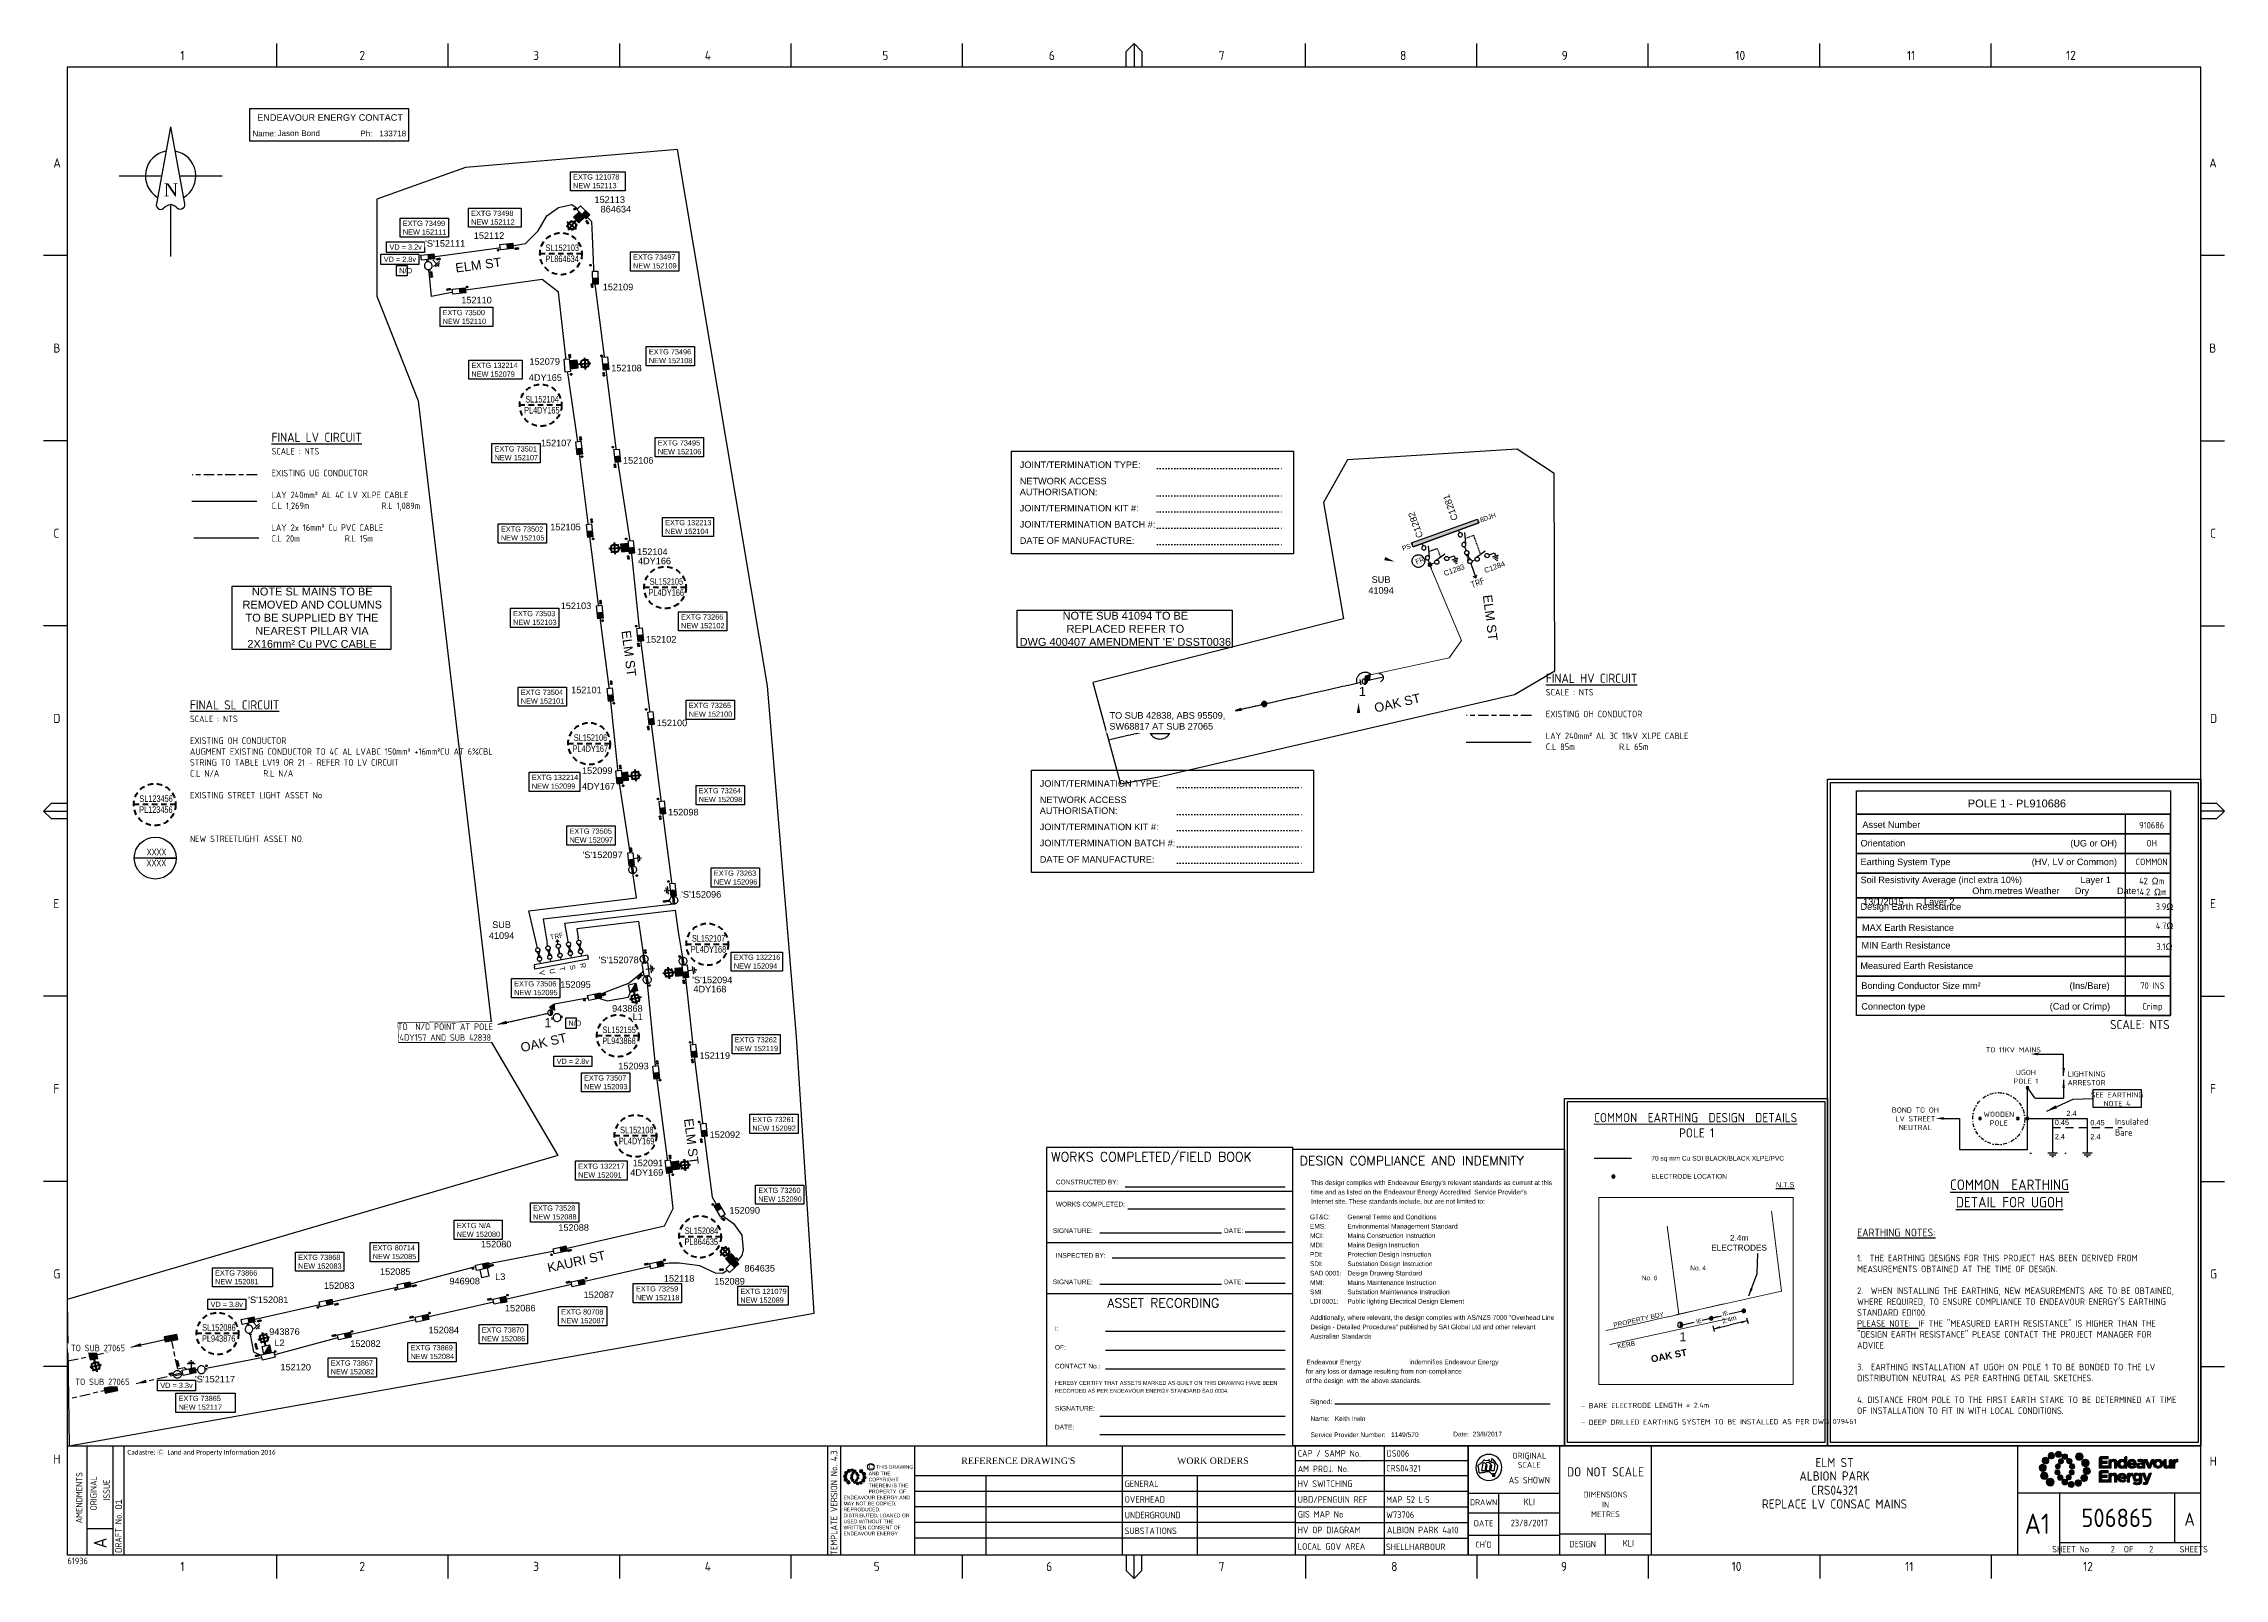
# Paper-space layout '2' of a CAD drawing. Header units: metres, sheet in millimetres. Extents: x -21 to 813, y -3 to 583.
# The model-space entities are those that its viewports show. They can reach past a viewport. Long polylines and large blocks are cut down to what shows.
import ezdxf
from ezdxf.enums import TextEntityAlignment as Align

# ---------------------------------------------------------------- set-up
doc = ezdxf.new("R2010")
doc.units = ezdxf.units.M
for name, pattern in [('A', [0]), ('Cable Exist OH', [1, 1, 0]), ('Cable Exist UG', [8.2, 4, -1.2, 1.8, -1.2]), ('CENTERX2', [4, 2.5, -0.5, 0.5, -0.5]), ('Dash', [5, 3, -2]), ('DASHDOT2', [0.5, 0.25, -0.125, 0, -0.125]), ('DASHED', [0.75, 0.5, -0.25]), ('DOTX2', [0.5, 0, -0.5]), ('IE Trench LV', [6.5, 5, -1.5]), ('IECLdasha', [5, 3, -2])]:
    doc.linetypes.add(name, pattern=pattern)
doc.layers.get('0').update_dxf_attribs({"color": 6})
doc.layers.add('Cadastre Land Parcels_SP_EXT', color=9, linetype='Continuous', lineweight=5)
doc.layers.add('Cadastre Roads_SP_EXT', color=9, linetype='Continuous', lineweight=5)
for name, color, linetype in [('Equip_HV_NEW', 2, 'Continuous'), ('Equip_LV_EXT', 7, 'Continuous'), ('Equip_LV_NEW', 2, 'Continuous'), ('Equip_SP_LV_EXT', 7, 'Continuous'), ('Equip_SP_LV_NEW', 2, 'Continuous'), ('Equip_SP_SL_EXT', 7, 'Continuous'), ('Equip_SP_SL_NEW', 2, 'Continuous'), ('Mains_HV_EXT', 7, 'Continuous'), ('Mains_HV_NEW_U72', 2, 'Continuous'), ('Mains_LV_EXT', 7, 'Continuous'), ('Mains_LV_NEW_R6', 2, 'Continuous'), ('Mains_LV_NEW_T84', 2, 'Continuous'), ('Mains_LV_SL_EXT', 7, 'Continuous'), ('Notes', 7, 'Continuous'), ('Notes_HV_MISC', 7, 'Continuous'), ('Notes_LV_MISC', 7, 'Continuous'), ('Notes_SP_LV_SL_MISC', 7, 'Continuous'), ('Notes_SP_MISC', 7, 'Continuous'), ('Panels_LV_SL_NEW', 2, 'Continuous'), ('Sub_LV_EXT', 7, 'Continuous'), ('Sub_SP_TR_HV_LV_EXT', 7, 'Continuous'), ('SupportsOH_SP_NEW', 2, 'Continuous'), ('SupportsOH_SP_TR_HV_LV_SL_EXT', 7, 'Continuous'), ('SupportsOH_SP_TR_HV_LV_SL_NEW', 2, 'Continuous'), ('SupportsUG_SP_EXT', 7, 'Continuous'), ('SupportsUG_SP_LV_EXT', 7, 'Continuous'), ('SupportsUG_SP_LV_NEW', 2, 'Continuous'), ('SupportsUG_SP_LV_SL_EXT', 7, 'Continuous'), ('SupportsUG_SP_LV_SL_NEW', 2, 'Continuous')]:
    doc.layers.add(name, color=color, linetype=linetype)
doc.layers.add('Viewports', color=6, linetype='Continuous', plot=False)
doc.layers.get('0').off()
doc.styles.add('ARIAL', font='arial.ttf', dxfattribs={"height": 2})
doc.styles.add('COLUMN_LABEL', font='arial.ttf')
doc.styles.add('Elec', font='romand__.ttf')
doc.styles.add('iecARIAL', font='arial.ttf', dxfattribs={"height": 2})
doc.styles.add('iecARIALBOLD', font='arialbd.ttf')
doc.styles.add('iecISOCP', font='isocp.shx')
doc.styles.add('iecNAME', font='times.ttf')
doc.styles.add('iecTimesNewRoman', font='times.ttf')
doc.styles.add('ieISOCP', font='isocp.shx')
doc.styles.add('IESYMBOL1', font='isocp.shx')
doc.styles.add('POLE_LABEL', font='arial.ttf')
doc.styles.add('RoadName', font='arial.ttf', dxfattribs={"height": 2.5})
doc.styles.get("Standard").update_dxf_attribs({"font": 'arial.ttf'})
doc.styles.add('SWG_LABEL', font='arial.ttf')
doc.styles.add('SWITCH_LABEL', font='arial.ttf', dxfattribs={"height": 2.5})
doc.linetypes.add('Cable 1', pattern='A,7,-3,["//",Standard,S=1.5,R=0,X=-2.1,Y=-0.7],-0.001', length=10.001)
doc.linetypes.add('Cable 2', pattern='A,7.5,-0.4,[">",Standard,S=4,R=0,X=0.4,Y=-1.9],-4.2', length=12.1)
doc.linetypes.add('Cable New UG', pattern='A,7,-0.25,["x",Standard,S=2,R=0,X=0.2,Y=-0.8],-2.1', length=9.35)
doc.linetypes.add('Cable x', pattern='A,7,-0.25,["x",Standard,S=2,R=0,X=0.2,Y=-0.8],-2.1', length=9.35)
doc.linetypes.add('IECLCABIEE', pattern='A,6,-0.5,["IE",Standard,S=1.7,R=0,X=0.5,Y=-1],-2.8', length=9.3)
doc.dimstyles.new('GISCAD Dim Style', dxfattribs={"dimtxt": 2.5, "dimasz": 3, "dimexe": 1.25, "dimexo": 0.625, "dimtad": 1, "dimtoh": 1, "dimdec": 1, "dimtxsty": 'ARIAL', "dimcen": 2.5, "dimadec": 0, "dimazin": 0, "dimtfac": 1, "dimtdec": 1, "dimtmove": 0, "dimatfit": 3, "dimfxl": 1.25, "dimarcsym": 0})
doc.dimstyles.get("Standard").update_dxf_attribs({"dimtxt": 0.18, "dimasz": 0.18, "dimexe": 0.18, "dimexo": 0.0625, "dimgap": 0.09, "dimtad": 0, "dimtih": 1, "dimtoh": 1, "dimdec": 4, "dimzin": 0, "dimdsep": 46, "dimtxsty": 'Standard', "dimcen": 0.09, "dimadec": 0, "dimazin": 0, "dimtfac": 1, "dimtdec": 4, "dimtofl": 0, "dimtmove": 0, "dimatfit": 3, "dimfxl": 1, "dimtolj": 1, "dimtzin": 0, "dimarcsym": 0})

psp = doc.layouts.new('2')

# ---------------------------------------------------------------- texts
at = {"layer": 'Notes', "linetype": 'ByBlock', "style": 'ARIAL'}
for s, p in [('Name:', (59.22, 547.96)), ('Ph:', (100.46, 547.96))]:
    psp.add_text(s, height=2.2, dxfattribs=at).set_placement(p)
at = {"layer": 'Notes', "color": 7, "linetype": 'Continuous'}
psp.add_text('Jason Bond', height=2.2, dxfattribs=at).set_placement((68.85, 548.06))
at = {"layer": 'Notes', "style": 'RoadName'}
for s, p in [('2.4', (752.43, 173.63)), ('0.45', (748, 170.19)), ('2.4', (748, 164.78)), ('0.45', (761.57, 170.12)), ('2.4', (761.57, 164.71))]:
    psp.add_text(s, height=2, dxfattribs=at).set_placement(p)
at = {"layer": 'Notes'}
for s, height, rotation, style, p in [('OAK ST', 2.64, 11.08506, 'iecARIALBOLD', (593.95, 79.45)), ('- BARE ELECTRODE LENGTH = 2.4m', 1.98, 0.19645, 'ieISOCP', (566.97, 61.99)), ('- DEEP DRILLED EARTHING SYSTEM TO BE INSTALLED AS PER DWG 079461', 1.98, 0.19645, 'ieISOCP', (567, 55.59))]:
    psp.add_text(s, height=height, rotation=rotation, dxfattribs=dict(at, style=style)).set_placement(p)
at = {"layer": 'Notes', "linetype": 'ByBlock', "insert": (88.9, 555.15), "char_height": 2.5, "width": 58.5524, "attachment_point": 5, "style": 'ARIAL'}
psp.add_mtext('ENDEAVOUR ENERGY CONTACT', dxfattribs=at)
at = {"layer": 'Notes'}
for s, insert, char_height, width, attachment_point, style in [('{\\L\\C2;FINAL LV CIRCUIT\\P\\H0.7143x;\\l\\C256;SCALE : NTS\\P\\PEXISTING UG CONDUCTOR\\P\\PLAY 240mm² AL 4C LV XLPE CABLE\\PC.L 1,269m ^I^IR.L 1,089m\\P\\PLAY 2x 16mm² Cu PVC CABLE\\PC.L 20m ^I^IR.L 15m}', (66.55, 434.72), 3.5, 125.587, 1, 'iecISOCP'), ('{\\L\\C2;FINAL HV CIRCUIT\\P\\H0.7143x;\\l\\C256;SCALE : NTS\\P\\PEXISTING OH CONDUCTOR\\P\\PLAY 240mm² AL 3C 11kV XLPE CABLE\\PC.L 85m ^I^IR.L 65m}', (553.51, 342.65), 3.5, 125.587, 1, 'iecISOCP'), ('910686', (785.02, 284.75), 2.5, 16.5417, 5, 'iecISOCP'), ('OH', (785.02, 279.13), 2.5, 16.5417, 2, 'iecISOCP'), ('COMMON', (785.02, 272), 2.5, 16.5417, 2, 'iecISOCP'), ('42 Ωm\\P14.2 Ωm', (785.02, 261.34), 2.5, 16.5417, 5, 'iecISOCP'), ('3.9Ω', (793.29, 254.91), 2.5, 16.5417, 3, 'iecISOCP'), ('4.7Ω', (793.3, 247.57), 2.5, 16.5417, 3, 'iecISOCP'), ('3.1Ω', (792.99, 239.61), 2.5, 16.5417, 3, 'iecISOCP'), ('70 INS', (785.31, 224.7), 2.5, 16.5417, 2, 'iecISOCP'), ('Crimp', (785.31, 216.8), 2.5, 16.5417, 2, 'iecISOCP'), ('{\\H0.7x;SCALE: NTS}', (780.49, 208.58), 5, 49.4512, 5, 'iecISOCP'), ('TO 11KV MAINS', (732.15, 199.94), 2, 16.9833, 2, 'iecISOCP'), ('UGOH \\PPOLE 1', (736.95, 191.28), 2, 15.596, 2, 'iecISOCP'), ('LIGHTNING ARRESTOR', (760.11, 190.71), 2, 15.596, 2, 'iecISOCP'), ('BOND TO OH LV STREET NEUTRAL', (694.71, 176.92), 2, 16.9833, 2, 'iecISOCP'), ('WOODEN\\PPOLE', (726.6, 175.3), 2, 15.596, 2, 'iecISOCP'), ('SEE EARTHING\\PNOTE 4', (771.79, 182.72), 2, 18.8711, 2, 'iecISOCP'), ('Insulated\\PBare', (771.02, 172.78), 2.5, 6.8724, 1, 'iecISOCP'), ('{\\L\\C7;N.T.S}', (644.97, 148.36), 1.98, 9.7304, 2, 'RoadName'), ('{\\H0.8x;\\LCOMMON  EARTHING \\PDETAIL FOR UGOH}', (730.7, 144.05), 5, 107.543, 5, 'iecISOCP'), ('{\\C7;2.4m \\PELECTRODES}', (627.36, 128.21), 2.25, 8.8625, 2, 'RoadName'), ('{\\LEARTHING NOTES:\\P\\P\\H0.8333x;\\l1.  THE EARTHING DESIGNS FOR THIS PROJECT HAS BEEN DERIVED FROM MEASUREMENTS OBTAINED AT THE TIME OF DESIGN.\\P\\P2.  WHEN INSTALLING THE EARTHING, NEW MEASUREMENTS ARE TO BE OBTAINED, WHERE REQUIRED, TO ENSURE COMPLIANCE TO ENDEAVOUR ENERGY\'S EARTHING STANDARD EDI100.\\P\\LPLEASE NOTE:\\l  IF THE "MEASURED EARTH RESISTANCE" IS HIGHER THAN THE "DESIGN EARTH RESISTANCE" PLEASE CONTACT THE PROJECT MANAGER FOR ADVICE.\\P\\P3.  EARTHING INSTALLATION AT UGOH ON POLE 1 TO BE BONDED TO THE LV DISTRIBUTION NEUTRAL AS PER EARTHING DETAIL SKETCHES.\\P\\P4. DISTANCE FROM POLE TO THE FIRST EARTH STAKE TO BE DETERMINED AT TIME OF INSTALLATION TO FIT IN WITH LOCAL CONDITIONS.}', (672.47, 130.63), 3, 119.1453, 1, 'iecISOCP')]:
    psp.add_mtext(s, dxfattribs=dict(at, insert=insert, char_height=char_height, width=width, attachment_point=attachment_point, style=style))
for s, insert, char_height, width, attachment_point in [('{\\f@Arial Unicode MS|b0|i0|c0|p34;POLE 1 - PL910686}', (733.53, 293.04), 3, 119.5237, 5), ('{\\f@Arial Unicode MS|b0|i0|c0|p34;Asset Number}', (674.48, 286.23), 2.5, 99.982, 1), ('{\\f@Arial Unicode MS|b0|i0|c0|p34;Orientation                                                                 (UG or OH)}', (673.77, 279.13), 2.5, 99.982, 1), ('{\\f@Arial Unicode MS|b0|i0|c0|p34;Earthing System Type                                (HV, LV or Common)}', (673.77, 272), 2.5, 99.982, 1), ('{\\f@Arial Unicode MS|b0|i0|c0|p34;Soil Resistivity Average (incl extra 10%)                       Layer 1                                                       Ohm.metres Weather      Dry           Date  13/1/2015        Layer 2}', (673.77, 265.12), 2.5, 105.8938, 1), ('{\\f@Arial Unicode MS|b0|i0|c0|p34;Design Earth Resistance                                                      }', (673.77, 254.91), 2.5, 99.982, 1), ('{\\f@Arial Unicode MS|b0|i0|c0|p34;MAX Earth Resistance                                                      }', (674.32, 246.88), 2.5, 99.982, 1), ('{\\f@Arial Unicode MS|b0|i0|c0|p34;MIN Earth Resistance                                                      }', (674.14, 240.1), 2.5, 99.982, 1), ('{\\f@Arial Unicode MS|b0|i0|c0|p34;Measured Earth Resistance                                            }', (673.69, 232.33), 2.5, 99.982, 1), ('{\\f@Arial Unicode MS|b0|i0|c0|p34;Connecton type                                                 (Cad or Crimp)}', (674.06, 216.8), 2.5, 99.982, 1), ('{\\f@Arial Unicode MS|b0|i0|c0|p34;Bonding Conductor Size mm\\f@Arial Unicode MS|b0|i0|c238|p34;²                                   \\f@Arial Unicode MS|b0|i0|c0|p34;(Ins/Bare)}', (674.06, 224.7), 2.5, 99.982, 1)]:
    psp.add_mtext(s, dxfattribs=dict(at, insert=insert, char_height=char_height, width=width, attachment_point=attachment_point))
at = {"layer": 'Notes', "color": 7, "linetype": 'Continuous', "lineweight": 0, "insert": (566.88, 174.77), "char_height": 3.5, "attachment_point": 1, "style": 'iecISOCP'}
psp.add_mtext_dynamic_manual_height_columns('\\pi5.0286;{\\LCOMMON  EARTHING  DESIGN  DETAILS}\\P\\pi37.554;POLE 1', width=87.709, gutter_width=4, heights=[0], dxfattribs=at)
at = {"layer": 'Notes', "color": 7, "lineweight": -3, "insert": (572.36, 158.4), "char_height": 1.65, "width": 119.1181, "attachment_point": 1, "line_spacing_factor": 1.2}
psp.add_mtext('\\pi21.45;{\\H1.0909x;70 sq mm Cu SDI BLACK/BLACK XLPE/PVC\\P\\pi0;}\\P\\pi21.45;{\\H1.0909x;ELECTRODE LOCATION}', dxfattribs=at)
at = {"layer": 'Notes', "char_height": 1.8, "style": 'RoadName'}
for s, insert, width, attachment_point, rotation in [('{\\C7;No. 6}', (593.15, 112.68), 22.3502, 2, 359.99327), ('{\\C7;No. 4}', (611.7, 116.46), 22.3502, 2, 359.99327), ('{\\C7;PROPERTY BDY}', (588.76, 96.72), 22.3502, 2, 12.53619), ('2.4m', (620.64, 96.06), 3.9939, 1, 15.45166), ('{\\C7;KERB}', (584.06, 87.17), 22.3502, 2, 10.64588)]:
    psp.add_mtext(s, dxfattribs=dict(at, insert=insert, width=width, attachment_point=attachment_point, rotation=rotation))
at = {"layer": 'Notes', "color": 7, "linetype": 'Continuous', "char_height": 1.65, "attachment_point": 1}
for insert, rotation in [((610.78, 95.84), 12.79697), ((620.81, 98.75), 15.45166)]:
    psp.add_mtext_dynamic_manual_height_columns('IE', width=3.0846, gutter_width=4, heights=[0], dxfattribs=dict(at, insert=insert, rotation=rotation))
at = {"layer": 'Notes', "linetype": 'ByBlock', "style": 'ARIAL'}
psp.add_attdef('133718', text='133718', height=2.2, dxfattribs=at).set_placement((118, 547.96), align=Align.RIGHT)

msp = doc.modelspace()

# ---------------------------------------------------------------- texts
at = {"layer": 'Equip_LV_EXT', "char_height": 2, "width": 1.1319, "attachment_point": 1, "rotation": 280.33481, "style": 'iecARIAL'}
for s, insert in [('V', (298495.24, 6171935.67)), ('U', (298499.21, 6171936.4)), ('T', (298502.97, 6171937.16)), ('S', (298506.93, 6171937.8)), ('R', (298510.89, 6171938.53))]:
    msp.add_mtext(s, dxfattribs=dict(at, insert=insert))
at = {"layer": 'Mains_LV_EXT'}
for s, rotation, p in [('E44', 6.67371, (298400.37, 6172189.18)), ('E44', 6.67371, (298354.27, 6172182.85)), ('E44', 276.09824, (298432.01, 6172122.01)), ('E30', 276.10565, (298341.38, 6172109.23)), ('E44', 276.11805, (298443.4, 6172030.95)), ('E30', 276.14656, (298356.44, 6171991.48)), ('E44', 11.71962, (298393.87, 6171895.17)), ('E44', 7.87745, (298353.27, 6171887.24)), ('T36', 4.53214, (298321.89, 6171870.08))]:
    msp.add_text(s, height=1.8, rotation=rotation, dxfattribs=at).set_placement(p)
at = {"layer": 'Notes_HV_MISC'}
msp.add_text('OAK ST', height=3.5, rotation=12.89972, dxfattribs=at).set_placement((298501.62, 6171907.45))
at = {"layer": 'Notes_LV_MISC'}
for rotation, p in [(12.89972, (298486.67, 6171904.26)), (12.7998, (298432.68, 6171893.65))]:
    msp.add_text('OAK ST', height=3.5, rotation=rotation, dxfattribs=at).set_placement(p)
at = {"layer": 'Notes_LV_MISC', "insert": (298439.84, 6172203.89), "char_height": 2, "attachment_point": 1, "bg_fill": 19, "box_fill_scale": 1.5, "bg_fill_color": 256, "bg_fill_transparency": 0}
msp.add_mtext_dynamic_manual_height_columns('N/O', width=2, gutter_width=4, heights=[0], dxfattribs=at)
at = {"layer": 'Notes_SP_LV_SL_MISC', "insert": (298577.05, 6171852.49), "char_height": 2, "attachment_point": 1, "bg_fill": 19, "box_fill_scale": 1.5, "bg_fill_color": 256, "bg_fill_transparency": 0}
msp.add_mtext_dynamic_manual_height_columns('EXTG 73260\\PNEW 152090', width=16.4576, gutter_width=4, heights=[0], dxfattribs=at)

# ---------------------------------------------------------------- blocks, each defined once
blk = doc.blocks.new('NorthPnt 11(NP11)')
for p, q in [((-19.7, 0.02), (-3.49, 0)), ((3.32, 0), (19.7, -0.02)), ((-0.08, -10.94), (-0.08, -30.8))]:
    blk.add_line(p, q)
for points in [[(-0.08, 18.81), (-5.43, -10.68, 0.877048), (-2.29, -11.9, -0.1543), (-0.08, -10.94, 0.090511)], [(-0.08, 18.81), (5.26, -10.68, -0.877048), (2.13, -11.9, 0.1543), (-0.08, -10.94, -0.090511)]]:
    blk.add_lwpolyline(points, format="xyb")
for start, end in [(100.5988, 238.86433), (300.09942, 80.43745)]:
    blk.add_arc((0, 0), 9.64, start, end)
at = {"color": 7, "style": 'iecNAME'}
blk.add_text('N', height=5.02, dxfattribs=at).set_placement((-2.62, -7.82))
blk = doc.blocks.new('A$C30A46249')
at = {"color": 7, "lineweight": -3, "insert": (6.92, 4.97), "char_height": 1.79, "attachment_point": 7, "line_spacing_factor": 1.2}
blk.add_mtext('{\\fCalibri|b0|i0|c0|p34;\\C256;Cadastre: \\fMS Gothic|b0|i0|c128|p49;\\C250;\\c2236962;Ⓒ\\fMS Gothic|b0|i0|c0|p49; \\fCalibri|b0|i0|c0|p34;\\C256;Land and Property Information 2016}', dxfattribs=at)
blk = doc.blocks.new('EE_LOGO_SMALL')
at = {"layer": 'Notes'}
h = blk.add_hatch(color=256, dxfattribs=at)
edge = h.paths.add_edge_path()
edge.add_spline(control_points=[(-8.4, 2), (-9.2, 2), (-9.8, 1.4), (-9.8, 0.7), (-9.9, -0.1), (-9.3, -0.7), (-8.6, -0.8), (-7.8, -0.8), (-7.2, -0.2), (-7.1, 0.5), (-7.1, 1.3), (-7.7, 1.9), (-8.4, 2)], knot_values=[0, 0, 0, 0, 1, 1, 1, 2, 2, 2, 3, 3, 3, 4, 4, 4, 4], degree=3, periodic=0)
h = blk.add_hatch(color=256, dxfattribs=at)
edge = h.paths.add_edge_path()
edge.add_spline(control_points=[(-6.8, 4.5), (-7.4, 4.8), (-8.2, 4.6), (-8.6, 4), (-8.9, 3.4), (-8.7, 2.6), (-8.1, 2.2), (-7.5, 1.9), (-6.7, 2.1), (-6.3, 2.7), (-6, 3.3), (-6.2, 4.1), (-6.8, 4.5)], knot_values=[0, 0, 0, 0, 1, 1, 1, 2, 2, 2, 3, 3, 3, 4, 4, 4, 4], degree=3, periodic=0)
h = blk.add_hatch(color=256, dxfattribs=at)
edge = h.paths.add_edge_path()
edge.add_spline(control_points=[(-4.2, 5.9), (-4.6, 6.5), (-5.3, 6.6), (-5.9, 6.3), (-6.4, 5.9), (-6.6, 5.1), (-6.2, 4.6), (-5.9, 4), (-5.1, 3.8), (-4.6, 4.2), (-4, 4.6), (-3.8, 5.3), (-4.2, 5.9)], knot_values=[0, 0, 0, 0, 1, 1, 1, 2, 2, 2, 3, 3, 3, 4, 4, 4, 4], degree=3, periodic=0)
h = blk.add_hatch(color=256, dxfattribs=at)
edge = h.paths.add_edge_path()
edge.add_spline(control_points=[(-1.3, 5.9), (-1.4, 6.5), (-2, 7), (-2.6, 6.9), (-3.3, 6.9), (-3.7, 6.3), (-3.7, 5.6), (-3.6, 5), (-3, 4.5), (-2.4, 4.6), (-1.7, 4.7), (-1.3, 5.2), (-1.3, 5.9)], knot_values=[0, 0, 0, 0, 1, 1, 1, 2, 2, 2, 3, 3, 3, 4, 4, 4, 4], degree=3, periodic=0)
h = blk.add_hatch(color=256, dxfattribs=at)
edge = h.paths.add_edge_path()
edge.add_spline(control_points=[(-2.5, 2.1), (-3, 2.2), (-3.5, 1.9), (-3.6, 1.3), (-3.7, 0.8), (-3.4, 0.3), (-2.9, 0.2), (-2.4, 0.1), (-1.9, 0.4), (-1.8, 0.9), (-1.7, 1.5), (-2, 2), (-2.5, 2.1)], knot_values=[0, 0, 0, 0, 1, 1, 1, 2, 2, 2, 3, 3, 3, 4, 4, 4, 4], degree=3, periodic=0)
h = blk.add_hatch(color=256, dxfattribs=at)
edge = h.paths.add_edge_path()
edge.add_spline(control_points=[(1, 4.9), (1, 4.3), (0.5, 3.8), (-0.1, 3.8), (-0.7, 3.8), (-1.2, 4.3), (-1.2, 4.9), (-1.2, 5.5), (-0.7, 6), (-0.1, 6), (0.5, 6), (1, 5.5), (1, 4.9)], knot_values=[0, 0, 0, 0, 1, 1, 1, 2, 2, 2, 3, 3, 3, 4, 4, 4, 4], degree=3, periodic=0)
edge = h.paths.add_edge_path()
edge.add_spline(control_points=[(-1.4, 4), (-1.9, 4.1), (-2.4, 3.8), (-2.5, 3.3), (-2.6, 2.7), (-2.3, 2.2), (-1.8, 2.1), (-1.3, 2), (-0.7, 2.3), (-0.6, 2.9), (-0.5, 3.4), (-0.9, 3.9), (-1.4, 4)], knot_values=[0, 0, 0, 0, 1, 1, 1, 2, 2, 2, 3, 3, 3, 4, 4, 4, 4], degree=3, periodic=0)
h = blk.add_hatch(color=256, dxfattribs=at)
edge = h.paths.add_edge_path()
edge.add_spline(control_points=[(2.3, 2.4), (2.8, 2.8), (2.8, 3.4), (2.4, 3.9), (2, 4.3), (1.4, 4.3), (0.9, 3.9), (0.5, 3.6), (0.5, 2.9), (0.9, 2.5), (1.2, 2), (1.9, 2), (2.3, 2.4)], knot_values=[0, 0, 0, 0, 1, 1, 1, 2, 2, 2, 3, 3, 3, 4, 4, 4, 4], degree=3, periodic=0)
edge = h.paths.add_edge_path()
edge.add_spline(control_points=[(1, 4.9), (1, 4.3), (0.5, 3.8), (-0.1, 3.8), (-0.7, 3.8), (-1.2, 4.3), (-1.2, 4.9), (-1.2, 5.5), (-0.7, 6), (-0.1, 6), (0.5, 6), (1, 5.5), (1, 4.9)], knot_values=[0, 0, 0, 0, 1, 1, 1, 2, 2, 2, 3, 3, 3, 4, 4, 4, 4], degree=3, periodic=0)
h = blk.add_hatch(color=256, dxfattribs=at)
edge = h.paths.add_edge_path()
edge.add_spline(control_points=[(1, 4.9), (1, 4.3), (0.5, 3.8), (-0.1, 3.8), (-0.7, 3.8), (-1.2, 4.3), (-1.2, 4.9), (-1.2, 5.5), (-0.7, 6), (-0.1, 6), (0.5, 6), (1, 5.5), (1, 4.9)], knot_values=[0, 0, 0, 0, 1, 1, 1, 2, 2, 2, 3, 3, 3, 4, 4, 4, 4], degree=3, periodic=0)
edge = h.paths.add_edge_path(flags=16)
edge.add_spline(control_points=[(1, 4.9), (1, 4.3), (0.5, 3.8), (-0.1, 3.8), (-0.7, 3.8), (-1.2, 4.3), (-1.2, 4.9), (-1.2, 5.5), (-0.7, 6), (-0.1, 6), (0.5, 6), (1, 5.5), (1, 4.9)], knot_values=[0, 0, 0, 0, 1, 1, 1, 2, 2, 2, 3, 3, 3, 4, 4, 4, 4], degree=3, periodic=0)
h = blk.add_hatch(color=256, dxfattribs=at)
edge = h.paths.add_edge_path()
edge.add_spline(control_points=[(3, 0.2), (3.5, 0.3), (3.8, 0.9), (3.7, 1.4), (3.6, 1.9), (3, 2.3), (2.5, 2.1), (1.9, 2), (1.6, 1.4), (1.8, 0.9), (1.9, 0.4), (2.5, 0.1), (3, 0.2)], knot_values=[0, 0, 0, 0, 1, 1, 1, 2, 2, 2, 3, 3, 3, 4, 4, 4, 4], degree=3, periodic=0)
h = blk.add_hatch(color=256, dxfattribs=at)
edge = h.paths.add_edge_path()
edge.add_spline(control_points=[(7, 4.9), (7, 4), (6.3, 3.4), (5.5, 3.4), (4.6, 3.4), (4, 4), (4, 4.9), (4, 5.7), (4.6, 6.4), (5.5, 6.4), (6.3, 6.4), (7, 5.7), (7, 4.9)], knot_values=[0, 0, 0, 0, 1, 1, 1, 2, 2, 2, 3, 3, 3, 4, 4, 4, 4], degree=3, periodic=0)
h = blk.add_hatch(color=256, dxfattribs=at)
edge = h.paths.add_edge_path()
edge.add_spline(control_points=[(8.4, 1.1), (9.1, 1.5), (9.4, 2.3), (9.1, 3), (8.8, 3.7), (7.9, 4.1), (7.2, 3.8), (6.5, 3.4), (6.2, 2.6), (6.5, 1.9), (6.8, 1.2), (7.7, 0.8), (8.4, 1.1)], knot_values=[0, 0, 0, 0, 1, 1, 1, 2, 2, 2, 3, 3, 3, 4, 4, 4, 4], degree=3, periodic=0)
h = blk.add_hatch(color=256, dxfattribs=at)
edge = h.paths.add_edge_path()
edge.add_spline(control_points=[(8.3, -1.9), (9, -1.9), (9.7, -1.4), (9.7, -0.6), (9.7, 0.1), (9.2, 0.8), (8.4, 0.8), (7.7, 0.8), (7, 0.3), (7, -0.5), (6.9, -1.2), (7.5, -1.9), (8.3, -1.9)], knot_values=[0, 0, 0, 0, 1, 1, 1, 2, 2, 2, 3, 3, 3, 4, 4, 4, 4], degree=3, periodic=0)
h = blk.add_hatch(color=256, dxfattribs=at)
edge = h.paths.add_edge_path()
edge.add_spline(control_points=[(-8.5, -1.1), (-9.2, -1.4), (-9.6, -2.3), (-9.3, -3), (-8.9, -3.7), (-8.1, -4), (-7.4, -3.7), (-6.7, -3.4), (-6.3, -2.5), (-6.6, -1.8), (-7, -1.1), (-7.8, -0.8), (-8.5, -1.1)], knot_values=[0, 0, 0, 0, 1, 1, 1, 2, 2, 2, 3, 3, 3, 4, 4, 4, 4], degree=3, periodic=0)
h = blk.add_hatch(color=256, dxfattribs=at)
edge = h.paths.add_edge_path()
edge.add_spline(control_points=[(-7.1, -4.8), (-7.1, -4), (-6.5, -3.3), (-5.6, -3.3), (-4.8, -3.3), (-4.1, -4), (-4.1, -4.8), (-4.1, -5.7), (-4.8, -6.3), (-5.6, -6.3), (-6.5, -6.3), (-7.1, -5.7), (-7.1, -4.8)], knot_values=[0, 0, 0, 0, 1, 1, 1, 2, 2, 2, 3, 3, 3, 4, 4, 4, 4], degree=3, periodic=0)
h = blk.add_hatch(color=256, dxfattribs=at)
edge = h.paths.add_edge_path()
edge.add_spline(control_points=[(-3.1, -0.2), (-3.7, -0.3), (-4, -0.8), (-3.8, -1.4), (-3.7, -1.9), (-3.2, -2.2), (-2.6, -2.1), (-2.1, -1.9), (-1.8, -1.4), (-1.9, -0.9), (-2.1, -0.3), (-2.6, 0), (-3.1, -0.2)], knot_values=[0, 0, 0, 0, 1, 1, 1, 2, 2, 2, 3, 3, 3, 4, 4, 4, 4], degree=3, periodic=0)
h = blk.add_hatch(color=256, dxfattribs=at)
edge = h.paths.add_edge_path()
edge.add_spline(control_points=[(-2.5, -2.3), (-2.9, -2.7), (-3, -3.4), (-2.6, -3.8), (-2.2, -4.2), (-1.5, -4.3), (-1.1, -3.9), (-0.7, -3.5), (-0.6, -2.8), (-1, -2.4), (-1.4, -2), (-2, -1.9), (-2.5, -2.3)], knot_values=[0, 0, 0, 0, 1, 1, 1, 2, 2, 2, 3, 3, 3, 4, 4, 4, 4], degree=3, periodic=0)
h = blk.add_hatch(color=256, dxfattribs=at)
edge = h.paths.add_edge_path()
edge.add_spline(control_points=[(-1.2, -4.8), (-1.2, -4.2), (-0.7, -3.7), (-0.1, -3.7), (0.5, -3.7), (1, -4.2), (1, -4.8), (1, -5.4), (0.5, -5.9), (-0.1, -5.9), (-0.7, -5.9), (-1.2, -5.4), (-1.2, -4.8)], knot_values=[0, 0, 0, 0, 1, 1, 1, 2, 2, 2, 3, 3, 3, 4, 4, 4, 4], degree=3, periodic=0)
h = blk.add_hatch(color=256, dxfattribs=at)
edge = h.paths.add_edge_path()
edge.add_spline(control_points=[(1.2, -3.9), (1.7, -4.1), (2.2, -3.7), (2.3, -3.2), (2.5, -2.7), (2.1, -2.2), (1.6, -2.1), (1.1, -2), (0.6, -2.3), (0.5, -2.8), (0.4, -3.3), (0.7, -3.8), (1.2, -3.9)], knot_values=[0, 0, 0, 0, 1, 1, 1, 2, 2, 2, 3, 3, 3, 4, 4, 4, 4], degree=3, periodic=0)
h = blk.add_hatch(color=256, dxfattribs=at)
edge = h.paths.add_edge_path()
edge.add_spline(control_points=[(1.2, -5.8), (1.3, -6.5), (1.8, -6.9), (2.5, -6.9), (3.1, -6.8), (3.6, -6.2), (3.5, -5.6), (3.4, -5), (2.9, -4.5), (2.2, -4.6), (1.6, -4.6), (1.1, -5.2), (1.2, -5.8)], knot_values=[0, 0, 0, 0, 1, 1, 1, 2, 2, 2, 3, 3, 3, 4, 4, 4, 4], degree=3, periodic=0)
h = blk.add_hatch(color=256, dxfattribs=at)
edge = h.paths.add_edge_path()
edge.add_spline(control_points=[(2.4, -2), (2.9, -2.1), (3.4, -1.8), (3.5, -1.3), (3.6, -0.8), (3.3, -0.3), (2.8, -0.2), (2.2, -0.1), (1.7, -0.4), (1.6, -0.9), (1.5, -1.4), (1.8, -1.9), (2.4, -2)], knot_values=[0, 0, 0, 0, 1, 1, 1, 2, 2, 2, 3, 3, 3, 4, 4, 4, 4], degree=3, periodic=0)
h = blk.add_hatch(color=256, dxfattribs=at)
edge = h.paths.add_edge_path()
edge.add_spline(control_points=[(4, -5.8), (4.4, -6.4), (5.2, -6.6), (5.7, -6.2), (6.3, -5.8), (6.5, -5.1), (6.1, -4.5), (5.7, -4), (5, -3.8), (4.4, -4.2), (3.8, -4.5), (3.7, -5.3), (4, -5.8)], knot_values=[0, 0, 0, 0, 1, 1, 1, 2, 2, 2, 3, 3, 3, 4, 4, 4, 4], degree=3, periodic=0)
h = blk.add_hatch(color=256, dxfattribs=at)
edge = h.paths.add_edge_path()
edge.add_spline(control_points=[(6.7, -4.4), (7.3, -4.8), (8.1, -4.6), (8.4, -4), (8.8, -3.3), (8.6, -2.6), (8, -2.2), (7.3, -1.8), (6.6, -2.1), (6.2, -2.7), (5.8, -3.3), (6, -4.1), (6.7, -4.4)], knot_values=[0, 0, 0, 0, 1, 1, 1, 2, 2, 2, 3, 3, 3, 4, 4, 4, 4], degree=3, periodic=0)
at = {"layer": 'Notes', "lineweight": 0}
for points in [[(1.8, 2.1), (1.8, 2.1)], [(-2, -2.1), (-2, -2.1)]]:
    blk.add_lwpolyline(points, dxfattribs=at)
for points in [[(-8.4, 2), (-9.2, 2), (-9.8, 1.4), (-9.8, 0.7), (-9.9, -0.1), (-9.3, -0.7), (-8.6, -0.8), (-7.8, -0.8), (-7.2, -0.2), (-7.1, 0.5), (-7.1, 1.3), (-7.7, 1.9), (-8.4, 2)], [(-6.8, 4.5), (-7.4, 4.8), (-8.2, 4.6), (-8.6, 4), (-8.9, 3.4), (-8.7, 2.6), (-8.1, 2.2), (-7.5, 1.9), (-6.7, 2.1), (-6.3, 2.7), (-6, 3.3), (-6.2, 4.1), (-6.8, 4.5)], [(-4.2, 5.9), (-4.6, 6.5), (-5.3, 6.6), (-5.9, 6.3), (-6.4, 5.9), (-6.6, 5.1), (-6.2, 4.6), (-5.9, 4), (-5.1, 3.8), (-4.6, 4.2), (-4, 4.6), (-3.8, 5.3), (-4.2, 5.9)], [(-1.3, 5.9), (-1.4, 6.5), (-2, 7), (-2.6, 6.9), (-3.3, 6.9), (-3.7, 6.3), (-3.7, 5.6), (-3.6, 5), (-3, 4.5), (-2.4, 4.6), (-1.7, 4.7), (-1.3, 5.2), (-1.3, 5.9)], [(-2.5, 2.1), (-3, 2.2), (-3.5, 1.9), (-3.6, 1.3), (-3.7, 0.8), (-3.4, 0.3), (-2.9, 0.2), (-2.4, 0.1), (-1.9, 0.4), (-1.8, 0.9), (-1.7, 1.5), (-2, 2), (-2.5, 2.1)], [(-1.4, 4), (-1.9, 4.1), (-2.4, 3.8), (-2.5, 3.3), (-2.6, 2.7), (-2.3, 2.2), (-1.8, 2.1), (-1.3, 2), (-0.7, 2.3), (-0.6, 2.9), (-0.5, 3.4), (-0.9, 3.9), (-1.4, 4)], [(1, 4.9), (1, 4.3), (0.5, 3.8), (-0.1, 3.8), (-0.7, 3.8), (-1.2, 4.3), (-1.2, 4.9), (-1.2, 5.5), (-0.7, 6), (-0.1, 6), (0.5, 6), (1, 5.5), (1, 4.9)], [(1, 4.9), (1, 4.3), (0.5, 3.8), (-0.1, 3.8), (-0.7, 3.8), (-1.2, 4.3), (-1.2, 4.9), (-1.2, 5.5), (-0.7, 6), (-0.1, 6), (0.5, 6), (1, 5.5), (1, 4.9)], [(2.3, 2.4), (2.8, 2.8), (2.8, 3.4), (2.4, 3.9), (2, 4.3), (1.4, 4.3), (0.9, 3.9), (0.5, 3.6), (0.5, 2.9), (0.9, 2.5), (1.2, 2), (1.9, 2), (2.3, 2.4)], [(3, 0.2), (3.5, 0.3), (3.8, 0.9), (3.7, 1.4), (3.6, 1.9), (3, 2.3), (2.5, 2.1), (1.9, 2), (1.6, 1.4), (1.8, 0.9), (1.9, 0.4), (2.5, 0.1), (3, 0.2)], [(7, 4.9), (7, 4), (6.3, 3.4), (5.5, 3.4), (4.6, 3.4), (4, 4), (4, 4.9), (4, 5.7), (4.6, 6.4), (5.5, 6.4), (6.3, 6.4), (7, 5.7), (7, 4.9)], [(8.4, 1.1), (9.1, 1.5), (9.4, 2.3), (9.1, 3), (8.8, 3.7), (7.9, 4.1), (7.2, 3.8), (6.5, 3.4), (6.2, 2.6), (6.5, 1.9), (6.8, 1.2), (7.7, 0.8), (8.4, 1.1)], [(8.3, -1.9), (9, -1.9), (9.7, -1.4), (9.7, -0.6), (9.7, 0.1), (9.2, 0.8), (8.4, 0.8), (7.7, 0.8), (7, 0.3), (7, -0.5), (6.9, -1.2), (7.5, -1.9), (8.3, -1.9)], [(-8.5, -1.1), (-9.2, -1.4), (-9.6, -2.3), (-9.3, -3), (-8.9, -3.7), (-8.1, -4), (-7.4, -3.7), (-6.7, -3.4), (-6.3, -2.5), (-6.6, -1.8), (-7, -1.1), (-7.8, -0.8), (-8.5, -1.1)], [(-7.1, -4.8), (-7.1, -4), (-6.5, -3.3), (-5.6, -3.3), (-4.8, -3.3), (-4.1, -4), (-4.1, -4.8), (-4.1, -5.7), (-4.8, -6.3), (-5.6, -6.3), (-6.5, -6.3), (-7.1, -5.7), (-7.1, -4.8)], [(-3.1, -0.2), (-3.7, -0.3), (-4, -0.8), (-3.8, -1.4), (-3.7, -1.9), (-3.2, -2.2), (-2.6, -2.1), (-2.1, -1.9), (-1.8, -1.4), (-1.9, -0.9), (-2.1, -0.3), (-2.6, 0), (-3.1, -0.2)], [(-2.5, -2.3), (-2.9, -2.7), (-3, -3.4), (-2.6, -3.8), (-2.2, -4.2), (-1.5, -4.3), (-1.1, -3.9), (-0.7, -3.5), (-0.6, -2.8), (-1, -2.4), (-1.4, -2), (-2, -1.9), (-2.5, -2.3)], [(-1.2, -4.8), (-1.2, -4.2), (-0.7, -3.7), (-0.1, -3.7), (0.5, -3.7), (1, -4.2), (1, -4.8), (1, -5.4), (0.5, -5.9), (-0.1, -5.9), (-0.7, -5.9), (-1.2, -5.4), (-1.2, -4.8)], [(1.2, -3.9), (1.7, -4.1), (2.2, -3.7), (2.3, -3.2), (2.5, -2.7), (2.1, -2.2), (1.6, -2.1), (1.1, -2), (0.6, -2.3), (0.5, -2.8), (0.4, -3.3), (0.7, -3.8), (1.2, -3.9)], [(1.2, -5.8), (1.3, -6.5), (1.8, -6.9), (2.5, -6.9), (3.1, -6.8), (3.6, -6.2), (3.5, -5.6), (3.4, -5), (2.9, -4.5), (2.2, -4.6), (1.6, -4.6), (1.1, -5.2), (1.2, -5.8)], [(2.4, -2), (2.9, -2.1), (3.4, -1.8), (3.5, -1.3), (3.6, -0.8), (3.3, -0.3), (2.8, -0.2), (2.2, -0.1), (1.7, -0.4), (1.6, -0.9), (1.5, -1.4), (1.8, -1.9), (2.4, -2)], [(4, -5.8), (4.4, -6.4), (5.2, -6.6), (5.7, -6.2), (6.3, -5.8), (6.5, -5.1), (6.1, -4.5), (5.7, -4), (5, -3.8), (4.4, -4.2), (3.8, -4.5), (3.7, -5.3), (4, -5.8)], [(6.7, -4.4), (7.3, -4.8), (8.1, -4.6), (8.4, -4), (8.8, -3.3), (8.6, -2.6), (8, -2.2), (7.3, -1.8), (6.6, -2.1), (6.2, -2.7), (5.8, -3.3), (6, -4.1), (6.7, -4.4)]]:
    blk.add_open_spline(points, degree=3, knots=[0, 0, 0, 0, 1, 1, 1, 2, 2, 2, 3, 3, 3, 4, 4, 4, 4], dxfattribs=at)
blk = doc.blocks.new('EE_COPYRIGHT_A1')
at = {"layer": 'Notes'}
blk.add_circle((9.53, -0.82), 1.15, dxfattribs=at)
at = {"xscale": 0.4, "yscale": 0.4, "zscale": 0.4}
blk.add_blockref('EE_LOGO_SMALL', (3.96, -4.29), dxfattribs=at)
at = {"layer": 'Notes', "insert": (0, 0), "char_height": 1.25, "width": 24.1208, "attachment_point": 1, "style": 'ARIAL'}
blk.add_mtext('\\pt8.75;               ^I{\\H1.2x;C } THIS DRAWING\\P\\pi-8.75,l8.75,t8.75,20;       ^IAND THE ^I\\P\\pi0,t8.75;COPYRIGHT\\P\\pi-8.75,t1.25,8.75;^I^ITHEREIN IS THE PROPERTY  OF \\P\\pi0,l0,t1.25;ENDEAVOUR ENERGY AND MAY NOT BE COPIED, REPRODUCED, DISTRIBUTED, LOANED OR USED WITHOUT THE WRITTEN CONSENT OF ENDEAVOUR ENERGY', dxfattribs=at)
blk = doc.blocks.new('EE_LOGO')
h = blk.add_hatch(color=7)
edge = h.paths.add_edge_path()
edge.add_spline(control_points=[(-25.34, 1.94), (-26.08, 1.98), (-26.72, 1.41), (-26.77, 0.66), (-26.81, -0.09), (-26.24, -0.72), (-25.49, -0.77), (-24.74, -0.81), (-24.1, -0.24), (-24.06, 0.51), (-24.02, 1.25), (-24.59, 1.89), (-25.34, 1.94)], knot_values=[0, 0, 0, 0, 1, 1, 1, 2, 2, 2, 3, 3, 3, 4, 4, 4, 4], degree=3, periodic=0)
h = blk.add_hatch(color=7)
edge = h.paths.add_edge_path()
edge.add_spline(control_points=[(-23.73, 4.46), (-24.34, 4.81), (-25.13, 4.61), (-25.49, 3.99), (-25.85, 3.38), (-25.64, 2.59), (-25.03, 2.23), (-24.41, 1.87), (-23.63, 2.08), (-23.27, 2.69), (-22.91, 3.31), (-23.12, 4.1), (-23.73, 4.46)], knot_values=[0, 0, 0, 0, 1, 1, 1, 2, 2, 2, 3, 3, 3, 4, 4, 4, 4], degree=3, periodic=0)
h = blk.add_hatch(color=7)
edge = h.paths.add_edge_path()
edge.add_spline(control_points=[(-21.12, 5.87), (-21.48, 6.44), (-22.24, 6.61), (-22.81, 6.24), (-23.37, 5.88), (-23.54, 5.12), (-23.17, 4.55), (-22.81, 3.98), (-22.05, 3.82), (-21.48, 4.19), (-20.92, 4.55), (-20.75, 5.31), (-21.12, 5.87)], knot_values=[0, 0, 0, 0, 1, 1, 1, 2, 2, 2, 3, 3, 3, 4, 4, 4, 4], degree=3, periodic=0)
h = blk.add_hatch(color=7)
edge = h.paths.add_edge_path()
edge.add_spline(control_points=[(-19.43, 2.06), (-19.94, 2.17), (-20.44, 1.84), (-20.55, 1.33), (-20.66, 0.82), (-20.34, 0.32), (-19.83, 0.21), (-19.32, 0.1), (-18.81, 0.42), (-18.71, 0.93), (-18.59, 1.44), (-18.92, 1.95), (-19.43, 2.06)], knot_values=[0, 0, 0, 0, 1, 1, 1, 2, 2, 2, 3, 3, 3, 4, 4, 4, 4], degree=3, periodic=0)
h = blk.add_hatch(color=7)
edge = h.paths.add_edge_path()
edge.add_spline(control_points=[(-18.27, 5.87), (-18.34, 6.5), (-18.91, 6.97), (-19.54, 6.9), (-20.18, 6.84), (-20.65, 6.27), (-20.58, 5.63), (-20.52, 4.99), (-19.95, 4.53), (-19.31, 4.59), (-18.67, 4.66), (-18.21, 5.23), (-18.27, 5.87)], knot_values=[0, 0, 0, 0, 1, 1, 1, 2, 2, 2, 3, 3, 3, 4, 4, 4, 4], degree=3, periodic=0)
h = blk.add_hatch(color=7)
edge = h.paths.add_edge_path()
edge.add_spline(control_points=[(-15.91, 4.86), (-15.91, 4.26), (-16.4, 3.77), (-17, 3.77), (-17.6, 3.77), (-18.08, 4.26), (-18.08, 4.86), (-18.08, 5.46), (-17.6, 5.95), (-17, 5.95), (-16.4, 5.95), (-15.91, 5.46), (-15.91, 4.86)], knot_values=[0, 0, 0, 0, 1, 1, 1, 2, 2, 2, 3, 3, 3, 4, 4, 4, 4], degree=3, periodic=0)
edge = h.paths.add_edge_path()
edge.add_spline(control_points=[(-18.29, 3.97), (-18.8, 4.08), (-19.3, 3.76), (-19.41, 3.25), (-19.52, 2.74), (-19.2, 2.23), (-18.69, 2.12), (-18.18, 2.01), (-17.67, 2.33), (-17.56, 2.84), (-17.45, 3.35), (-17.78, 3.86), (-18.29, 3.97)], knot_values=[0, 0, 0, 0, 1, 1, 1, 2, 2, 2, 3, 3, 3, 4, 4, 4, 4], degree=3, periodic=0)
h = blk.add_hatch(color=7)
edge = h.paths.add_edge_path()
edge.add_spline(control_points=[(-14.59, 2.36), (-14.16, 2.75), (-14.12, 3.41), (-14.51, 3.84), (-14.89, 4.27), (-15.55, 4.31), (-15.99, 3.93), (-16.42, 3.54), (-16.46, 2.88), (-16.07, 2.45), (-15.69, 2.01), (-15.02, 1.98), (-14.59, 2.36)], knot_values=[0, 0, 0, 0, 1, 1, 1, 2, 2, 2, 3, 3, 3, 4, 4, 4, 4], degree=3, periodic=0)
edge = h.paths.add_edge_path()
edge.add_spline(control_points=[(-15.91, 4.86), (-15.91, 4.26), (-16.4, 3.77), (-17, 3.77), (-17.6, 3.77), (-18.08, 4.26), (-18.08, 4.86), (-18.08, 5.46), (-17.6, 5.95), (-17, 5.95), (-16.4, 5.95), (-15.91, 5.46), (-15.91, 4.86)], knot_values=[0, 0, 0, 0, 1, 1, 1, 2, 2, 2, 3, 3, 3, 4, 4, 4, 4], degree=3, periodic=0)
h = blk.add_hatch(color=7)
edge = h.paths.add_edge_path()
edge.add_spline(control_points=[(-15.91, 4.86), (-15.91, 4.26), (-16.4, 3.77), (-17, 3.77), (-17.6, 3.77), (-18.08, 4.26), (-18.08, 4.86), (-18.08, 5.46), (-17.6, 5.95), (-17, 5.95), (-16.4, 5.95), (-15.91, 5.46), (-15.91, 4.86)], knot_values=[0, 0, 0, 0, 1, 1, 1, 2, 2, 2, 3, 3, 3, 4, 4, 4, 4], degree=3, periodic=0)
edge = h.paths.add_edge_path(flags=16)
edge.add_spline(control_points=[(-15.91, 4.86), (-15.91, 4.26), (-16.4, 3.77), (-17, 3.77), (-17.6, 3.77), (-18.08, 4.26), (-18.08, 4.86), (-18.08, 5.46), (-17.6, 5.95), (-17, 5.95), (-16.4, 5.95), (-15.91, 5.46), (-15.91, 4.86)], knot_values=[0, 0, 0, 0, 1, 1, 1, 2, 2, 2, 3, 3, 3, 4, 4, 4, 4], degree=3, periodic=0)
h = blk.add_hatch(color=7)
edge = h.paths.add_edge_path()
edge.add_spline(control_points=[(-13.94, 0.18), (-13.41, 0.32), (-13.09, 0.87), (-13.23, 1.4), (-13.37, 1.93), (-13.92, 2.25), (-14.45, 2.11), (-14.98, 1.97), (-15.3, 1.42), (-15.16, 0.89), (-15.02, 0.36), (-14.47, 0.04), (-13.94, 0.18)], knot_values=[0, 0, 0, 0, 1, 1, 1, 2, 2, 2, 3, 3, 3, 4, 4, 4, 4], degree=3, periodic=0)
h = blk.add_hatch(color=7)
edge = h.paths.add_edge_path()
edge.add_spline(control_points=[(-9.93, 4.86), (-9.93, 4.03), (-10.61, 3.35), (-11.44, 3.35), (-12.28, 3.35), (-12.95, 4.03), (-12.95, 4.86), (-12.95, 5.69), (-12.28, 6.37), (-11.44, 6.37), (-10.61, 6.37), (-9.93, 5.69), (-9.93, 4.86)], knot_values=[0, 0, 0, 0, 1, 1, 1, 2, 2, 2, 3, 3, 3, 4, 4, 4, 4], degree=3, periodic=0)
h = blk.add_hatch(color=7)
edge = h.paths.add_edge_path()
edge.add_spline(control_points=[(-8.55, 1.13), (-7.83, 1.45), (-7.5, 2.29), (-7.82, 3.01), (-8.14, 3.73), (-8.98, 4.06), (-9.7, 3.74), (-10.42, 3.42), (-10.75, 2.58), (-10.43, 1.86), (-10.11, 1.14), (-9.27, 0.81), (-8.55, 1.13)], knot_values=[0, 0, 0, 0, 1, 1, 1, 2, 2, 2, 3, 3, 3, 4, 4, 4, 4], degree=3, periodic=0)
h = blk.add_hatch(color=7)
edge = h.paths.add_edge_path()
edge.add_spline(control_points=[(-8.66, -1.92), (-7.91, -1.96), (-7.27, -1.39), (-7.23, -0.64), (-7.19, 0.1), (-7.76, 0.74), (-8.51, 0.78), (-9.25, 0.83), (-9.89, 0.26), (-9.94, -0.49), (-9.98, -1.24), (-9.41, -1.88), (-8.66, -1.92)], knot_values=[0, 0, 0, 0, 1, 1, 1, 2, 2, 2, 3, 3, 3, 4, 4, 4, 4], degree=3, periodic=0)
h = blk.add_hatch(color=7)
edge = h.paths.add_edge_path()
edge.add_spline(control_points=[(-3.85, 0.44), (-3.85, 0.44), (-3.85, 4.25), (-3.85, 4.3), (-3.85, 4.35), (-3.85, 4.86), (-3.29, 4.86), (-2.74, 4.86), (-0.49, 4.86), (-0.49, 4.86), (-0.49, 4.86), (-0.49, 4), (-0.49, 4), (-0.49, 4), (-2.89, 4), (-2.89, 4), (-2.89, 4), (-2.89, 3.1), (-2.89, 3.1), (-2.89, 3.1), (-0.8, 3.1), (-0.8, 3.1), (-0.8, 3.1), (-0.8, 2.23), (-0.8, 2.23), (-0.8, 2.23), (-2.89, 2.23), (-2.89, 2.23), (-2.89, 2.23), (-2.89, 1.31), (-2.89, 1.31), (-2.89, 1.31), (-0.49, 1.31), (-0.49, 1.31), (-0.49, 1.31), (-0.49, 0.44), (-0.49, 0.44), (-0.49, 0.44), (-3.85, 0.44), (-3.85, 0.44)], knot_values=[0, 0, 0, 0, 1, 1, 1, 2, 2, 2, 3, 3, 3, 4, 4, 4, 5, 5, 5, 6, 6, 6, 7, 7, 7, 8, 8, 8, 9, 9, 9, 10, 10, 10, 11, 11, 11, 12, 12, 12, 13, 13, 13, 13], degree=3, periodic=0)
h = blk.add_hatch(color=7)
edge = h.paths.add_edge_path()
edge.add_spline(control_points=[(1.94, 0.44), (1.94, 0.44), (1.94, 2.33), (1.94, 2.33), (1.94, 2.78), (1.73, 3.02), (1.36, 3.02), (1, 3.02), (0.76, 2.78), (0.76, 2.33), (0.76, 2.33), (0.76, 0.44), (0.76, 0.44), (0.76, 0.44), (-0.2, 0.44), (-0.2, 0.44), (-0.2, 0.44), (-0.2, 3.21), (-0.2, 3.27), (-0.2, 3.33), (-0.2, 3.82), (0.36, 3.82), (0.76, 3.82), (0.76, 3.82), (0.76, 3.82), (0.76, 3.82), (0.76, 3.35), (0.76, 3.35), (0.98, 3.63), (1.27, 3.89), (1.75, 3.89), (2.48, 3.89), (2.9, 3.41), (2.9, 2.63), (2.9, 2.63), (2.9, 0.44), (2.9, 0.44), (2.9, 0.44), (1.94, 0.44), (1.94, 0.44)], knot_values=[0, 0, 0, 0, 1, 1, 1, 2, 2, 2, 3, 3, 3, 4, 4, 4, 5, 5, 5, 6, 6, 6, 7, 7, 7, 8, 8, 8, 9, 9, 9, 10, 10, 10, 11, 11, 11, 12, 12, 12, 13, 13, 13, 13], degree=3, periodic=0)
h = blk.add_hatch(color=7)
edge = h.paths.add_edge_path(flags=16)
edge.add_spline(control_points=[(5.8, 2.13), (5.8, 2.69), (5.43, 3.07), (4.98, 3.07), (4.53, 3.07), (4.15, 2.7), (4.15, 2.13), (4.15, 2.13), (4.15, 2.12), (4.15, 2.12), (4.15, 1.56), (4.53, 1.19), (4.98, 1.19), (5.43, 1.19), (5.8, 1.56), (5.8, 2.12), (5.8, 2.12), (5.8, 2.13), (5.8, 2.13)], knot_values=[0, 0, 0, 0, 1, 1, 1, 2, 2, 2, 3, 3, 3, 4, 4, 4, 5, 5, 5, 6, 6, 6, 6], degree=3, periodic=0)
edge = h.paths.add_edge_path()
edge.add_spline(control_points=[(5.79, 0.44), (5.79, 0.44), (5.79, 0.92), (5.79, 0.92), (5.55, 0.6), (5.23, 0.37), (4.73, 0.37), (3.94, 0.37), (3.19, 0.99), (3.19, 2.12), (3.19, 2.12), (3.19, 2.13), (3.19, 2.13), (3.19, 3.26), (3.93, 3.88), (4.73, 3.88), (5.24, 3.88), (5.56, 3.65), (5.79, 3.38), (5.79, 3.38), (5.79, 4.27), (5.79, 4.3), (5.79, 4.34), (5.79, 4.86), (6.34, 4.86), (6.73, 4.86), (6.75, 4.86), (6.75, 4.86), (6.75, 4.86), (6.75, 0.44), (6.75, 0.44), (6.75, 0.44), (5.79, 0.44), (5.79, 0.44)], knot_values=[0, 0, 0, 0, 1, 1, 1, 2, 2, 2, 3, 3, 3, 4, 4, 4, 5, 5, 5, 6, 6, 6, 7, 7, 7, 8, 8, 8, 9, 9, 9, 10, 10, 10, 11, 11, 11, 11], degree=3, periodic=0)
h = blk.add_hatch(color=7)
edge = h.paths.add_edge_path()
edge.add_spline(control_points=[(8.69, 3.89), (7.7, 3.89), (7.01, 3.09), (7.01, 2.13), (7.01, 2.13), (7.01, 2.12), (7.01, 2.12), (7.01, 1.08), (7.77, 0.37), (8.78, 0.37), (9.39, 0.37), (9.85, 0.61), (10.16, 1), (10.16, 1), (9.62, 1.48), (9.62, 1.48), (9.35, 1.24), (9.12, 1.14), (8.79, 1.14), (8.33, 1.13), (8, 1.49), (7.95, 1.86), (7.91, 2.18), (7.93, 2.29), (7.95, 2.43), (8.02, 2.85), (8.29, 3.12), (8.69, 3.12), (9.09, 3.12), (9.34, 2.83), (9.4, 2.4), (9.4, 2.4), (8.14, 2.4), (8.14, 2.4), (8.14, 2.4), (8.12, 1.8), (8.64, 1.8), (9.17, 1.8), (10.32, 1.8), (10.32, 1.8), (10.33, 1.89), (10.34, 1.95), (10.34, 2.04), (10.34, 2.04), (10.34, 2.05), (10.34, 2.05), (10.34, 3.01), (9.82, 3.89), (8.69, 3.89)], knot_values=[0, 0, 0, 0, 1, 1, 1, 2, 2, 2, 3, 3, 3, 4, 4, 4, 5, 5, 5, 6, 6, 6, 7, 7, 7, 8, 8, 8, 9, 9, 9, 10, 10, 10, 11, 11, 11, 12, 12, 12, 13, 13, 13, 14, 14, 14, 15, 15, 15, 16, 16, 16, 16], degree=3, periodic=0)
h = blk.add_hatch(color=7)
edge = h.paths.add_edge_path(flags=16)
edge.add_spline(control_points=[(12.69, 1.8), (12.53, 1.88), (12.31, 1.93), (12.08, 1.93), (11.67, 1.93), (11.42, 1.77), (11.42, 1.46), (11.42, 1.46), (11.42, 1.45), (11.42, 1.45), (11.42, 1.19), (11.63, 1.04), (11.94, 1.04), (12.39, 1.04), (12.69, 1.29), (12.69, 1.63), (12.69, 1.63), (12.69, 1.8), (12.69, 1.8)], knot_values=[0, 0, 0, 0, 1, 1, 1, 2, 2, 2, 3, 3, 3, 4, 4, 4, 5, 5, 5, 6, 6, 6, 6], degree=3, periodic=0)
edge = h.paths.add_edge_path()
edge.add_spline(control_points=[(12.67, 0.44), (12.67, 0.44), (12.67, 0.81), (12.67, 0.81), (12.44, 0.55), (12.12, 0.38), (11.65, 0.38), (11.01, 0.38), (10.49, 0.74), (10.49, 1.41), (10.49, 1.41), (10.49, 1.42), (10.49, 1.42), (10.49, 2.16), (11.05, 2.5), (11.85, 2.5), (12.19, 2.5), (12.44, 2.45), (12.68, 2.37), (12.68, 2.37), (12.68, 2.42), (12.68, 2.42), (12.68, 2.82), (12.43, 3.07), (11.95, 3.07), (11.59, 3.07), (11.33, 3), (11.02, 2.89), (11.02, 2.89), (10.78, 3.62), (10.78, 3.62), (11.15, 3.78), (11.52, 3.89), (12.09, 3.89), (13.14, 3.89), (13.6, 3.35), (13.6, 2.43), (13.6, 2.43), (13.6, 0.44), (13.6, 0.44), (13.6, 0.44), (12.67, 0.44), (12.67, 0.44)], knot_values=[0, 0, 0, 0, 1, 1, 1, 2, 2, 2, 3, 3, 3, 4, 4, 4, 5, 5, 5, 6, 6, 6, 7, 7, 7, 8, 8, 8, 9, 9, 9, 10, 10, 10, 11, 11, 11, 12, 12, 12, 13, 13, 13, 14, 14, 14, 14], degree=3, periodic=0)
h = blk.add_hatch(color=7)
edge = h.paths.add_edge_path()
edge.add_spline(control_points=[(15.71, 0.44), (15.71, 0.44), (14.84, 0.44), (14.84, 0.44), (14.84, 0.44), (13.51, 3.83), (13.51, 3.83), (13.51, 3.83), (14.53, 3.83), (14.53, 3.83), (14.53, 3.83), (15.28, 1.58), (15.28, 1.58), (15.28, 1.58), (15.86, 3.3), (15.86, 3.3), (15.86, 3.3), (16.02, 3.83), (16.4, 3.83), (16.78, 3.83), (17.04, 3.83), (17.04, 3.83), (17.04, 3.83), (15.71, 0.44), (15.71, 0.44)], knot_values=[0, 0, 0, 0, 1, 1, 1, 2, 2, 2, 3, 3, 3, 4, 4, 4, 5, 5, 5, 6, 6, 6, 7, 7, 7, 8, 8, 8, 8], degree=3, periodic=0)
h = blk.add_hatch(color=7)
edge = h.paths.add_edge_path(flags=16)
edge.add_spline(control_points=[(19.52, 2.16), (19.52, 2.66), (19.16, 3.09), (18.63, 3.09), (18.08, 3.09), (17.75, 2.67), (17.75, 2.17), (17.75, 2.17), (17.75, 2.16), (17.75, 2.16), (17.75, 1.66), (18.11, 1.22), (18.64, 1.22), (19.19, 1.22), (19.52, 1.65), (19.52, 2.15), (19.52, 2.15), (19.52, 2.16), (19.52, 2.16)], knot_values=[0, 0, 0, 0, 1, 1, 1, 2, 2, 2, 3, 3, 3, 4, 4, 4, 5, 5, 5, 6, 6, 6, 6], degree=3, periodic=0)
edge = h.paths.add_edge_path()
edge.add_spline(control_points=[(18.63, 0.4), (17.58, 0.4), (16.8, 1.17), (16.8, 2.15), (16.8, 2.15), (16.8, 2.16), (16.8, 2.16), (16.8, 3.13), (17.59, 3.92), (18.64, 3.92), (19.69, 3.92), (20.46, 3.14), (20.46, 2.17), (20.46, 2.17), (20.46, 2.16), (20.46, 2.16), (20.46, 1.19), (19.68, 0.4), (18.63, 0.4)], knot_values=[0, 0, 0, 0, 1, 1, 1, 2, 2, 2, 3, 3, 3, 4, 4, 4, 5, 5, 5, 6, 6, 6, 6], degree=3, periodic=0)
h = blk.add_hatch(color=7)
edge = h.paths.add_edge_path()
edge.add_spline(control_points=[(22.86, 0.44), (22.86, 0.44), (22.86, 0.92), (22.86, 0.92), (22.64, 0.64), (22.36, 0.38), (21.87, 0.38), (21.15, 0.38), (20.72, 0.86), (20.72, 1.63), (20.72, 1.63), (20.72, 3.22), (20.72, 3.27), (20.72, 3.32), (20.72, 3.82), (21.28, 3.82), (21.68, 3.82), (21.68, 3.82), (21.68, 3.82), (21.68, 3.82), (21.68, 1.94), (21.68, 1.94), (21.68, 1.48), (21.9, 1.25), (22.26, 1.25), (22.63, 1.25), (22.86, 1.48), (22.86, 1.94), (22.86, 1.94), (22.86, 3.2), (22.86, 3.27), (22.86, 3.34), (22.87, 3.82), (23.42, 3.82), (23.82, 3.82), (23.82, 3.82), (23.82, 3.82), (23.82, 3.82), (23.82, 0.44), (23.82, 0.44), (23.82, 0.44), (22.86, 0.44), (22.86, 0.44)], knot_values=[0, 0, 0, 0, 1, 1, 1, 2, 2, 2, 3, 3, 3, 4, 4, 4, 5, 5, 5, 6, 6, 6, 7, 7, 7, 8, 8, 8, 9, 9, 9, 10, 10, 10, 11, 11, 11, 12, 12, 12, 13, 13, 13, 14, 14, 14, 14], degree=3, periodic=0)
h = blk.add_hatch(color=7)
edge = h.paths.add_edge_path()
edge.add_spline(control_points=[(26.09, 2.88), (25.46, 2.88), (25.06, 2.5), (25.06, 1.69), (25.06, 1.69), (25.06, 0.44), (25.06, 0.44), (25.06, 0.44), (24.1, 0.44), (24.1, 0.44), (24.1, 0.44), (24.1, 3.24), (24.1, 3.27), (24.1, 3.3), (24.1, 3.83), (24.66, 3.83), (25.22, 3.83), (25.06, 3.83), (25.06, 3.83), (25.06, 3.83), (25.06, 3.14), (25.06, 3.14), (25.26, 3.61), (25.58, 3.91), (26.14, 3.89), (26.14, 3.89), (26.14, 2.88), (26.14, 2.88), (26.14, 2.88), (26.09, 2.88), (26.09, 2.88)], knot_values=[0, 0, 0, 0, 1, 1, 1, 2, 2, 2, 3, 3, 3, 4, 4, 4, 5, 5, 5, 6, 6, 6, 7, 7, 7, 8, 8, 8, 9, 9, 9, 10, 10, 10, 10], degree=3, periodic=0)
h = blk.add_hatch(color=7)
edge = h.paths.add_edge_path()
edge.add_spline(control_points=[(-25.45, -1.11), (-26.17, -1.43), (-26.5, -2.27), (-26.18, -2.99), (-25.86, -3.71), (-25.02, -4.04), (-24.3, -3.72), (-23.58, -3.4), (-23.25, -2.56), (-23.57, -1.84), (-23.88, -1.12), (-24.72, -0.79), (-25.45, -1.11)], knot_values=[0, 0, 0, 0, 1, 1, 1, 2, 2, 2, 3, 3, 3, 4, 4, 4, 4], degree=3, periodic=0)
h = blk.add_hatch(color=7)
edge = h.paths.add_edge_path()
edge.add_spline(control_points=[(-24.06, -4.84), (-24.06, -4.01), (-23.39, -3.33), (-22.55, -3.33), (-21.72, -3.33), (-21.04, -4.01), (-21.04, -4.84), (-21.04, -5.68), (-21.72, -6.35), (-22.55, -6.35), (-23.39, -6.35), (-24.06, -5.68), (-24.06, -4.84)], knot_values=[0, 0, 0, 0, 1, 1, 1, 2, 2, 2, 3, 3, 3, 4, 4, 4, 4], degree=3, periodic=0)
h = blk.add_hatch(color=7)
edge = h.paths.add_edge_path()
edge.add_spline(control_points=[(-20.06, -0.16), (-20.59, -0.3), (-20.9, -0.85), (-20.76, -1.38), (-20.63, -1.91), (-20.08, -2.23), (-19.55, -2.09), (-19.02, -1.95), (-18.7, -1.4), (-18.84, -0.87), (-18.98, -0.34), (-19.52, -0.02), (-20.06, -0.16)], knot_values=[0, 0, 0, 0, 1, 1, 1, 2, 2, 2, 3, 3, 3, 4, 4, 4, 4], degree=3, periodic=0)
h = blk.add_hatch(color=7)
edge = h.paths.add_edge_path()
edge.add_spline(control_points=[(-19.41, -2.34), (-19.84, -2.73), (-19.88, -3.39), (-19.49, -3.82), (-19.1, -4.26), (-18.44, -4.29), (-18.01, -3.91), (-17.58, -3.52), (-17.54, -2.86), (-17.93, -2.43), (-18.31, -2), (-18.97, -1.96), (-19.41, -2.34)], knot_values=[0, 0, 0, 0, 1, 1, 1, 2, 2, 2, 3, 3, 3, 4, 4, 4, 4], degree=3, periodic=0)
h = blk.add_hatch(color=7)
edge = h.paths.add_edge_path()
edge.add_spline(control_points=[(-18.08, -4.84), (-18.08, -4.24), (-17.6, -3.76), (-17, -3.76), (-16.4, -3.76), (-15.91, -4.24), (-15.91, -4.84), (-15.91, -5.44), (-16.4, -5.93), (-17, -5.93), (-17.6, -5.93), (-18.08, -5.44), (-18.08, -4.84)], knot_values=[0, 0, 0, 0, 1, 1, 1, 2, 2, 2, 3, 3, 3, 4, 4, 4, 4], degree=3, periodic=0)
h = blk.add_hatch(color=7)
edge = h.paths.add_edge_path()
edge.add_spline(control_points=[(-15.71, -3.95), (-15.2, -4.06), (-14.69, -3.74), (-14.58, -3.23), (-14.47, -2.72), (-14.8, -2.21), (-15.31, -2.1), (-15.82, -1.99), (-16.32, -2.32), (-16.43, -2.83), (-16.54, -3.34), (-16.22, -3.84), (-15.71, -3.95)], knot_values=[0, 0, 0, 0, 1, 1, 1, 2, 2, 2, 3, 3, 3, 4, 4, 4, 4], degree=3, periodic=0)
h = blk.add_hatch(color=7)
edge = h.paths.add_edge_path()
edge.add_spline(control_points=[(-15.72, -5.85), (-15.66, -6.49), (-15.09, -6.95), (-14.45, -6.89), (-13.81, -6.82), (-13.35, -6.25), (-13.41, -5.62), (-13.48, -4.98), (-14.05, -4.51), (-14.68, -4.58), (-15.33, -4.64), (-15.79, -5.21), (-15.72, -5.85)], knot_values=[0, 0, 0, 0, 1, 1, 1, 2, 2, 2, 3, 3, 3, 4, 4, 4, 4], degree=3, periodic=0)
h = blk.add_hatch(color=7)
edge = h.paths.add_edge_path()
edge.add_spline(control_points=[(-14.57, -2.04), (-14.06, -2.15), (-13.55, -1.83), (-13.44, -1.32), (-13.33, -0.81), (-13.66, -0.3), (-14.17, -0.19), (-14.68, -0.08), (-15.18, -0.4), (-15.29, -0.92), (-15.4, -1.43), (-15.08, -1.93), (-14.57, -2.04)], knot_values=[0, 0, 0, 0, 1, 1, 1, 2, 2, 2, 3, 3, 3, 4, 4, 4, 4], degree=3, periodic=0)
h = blk.add_hatch(color=7)
edge = h.paths.add_edge_path()
edge.add_spline(control_points=[(-12.88, -5.86), (-12.52, -6.43), (-11.76, -6.59), (-11.19, -6.23), (-10.62, -5.86), (-10.46, -5.1), (-10.82, -4.53), (-11.19, -3.97), (-11.95, -3.8), (-12.51, -4.17), (-13.08, -4.53), (-13.25, -5.29), (-12.88, -5.86)], knot_values=[0, 0, 0, 0, 1, 1, 1, 2, 2, 2, 3, 3, 3, 4, 4, 4, 4], degree=3, periodic=0)
h = blk.add_hatch(color=7)
edge = h.paths.add_edge_path()
edge.add_spline(control_points=[(-10.27, -4.44), (-9.65, -4.79), (-8.86, -4.59), (-8.51, -3.97), (-8.15, -3.36), (-8.36, -2.57), (-8.97, -2.22), (-9.58, -1.86), (-10.37, -2.06), (-10.73, -2.68), (-11.09, -3.29), (-10.88, -4.08), (-10.27, -4.44)], knot_values=[0, 0, 0, 0, 1, 1, 1, 2, 2, 2, 3, 3, 3, 4, 4, 4, 4], degree=3, periodic=0)
h = blk.add_hatch(color=7)
edge = h.paths.add_edge_path()
edge.add_spline(control_points=[(-3.85, -4.84), (-3.85, -4.84), (-3.85, -1.03), (-3.85, -0.98), (-3.85, -0.94), (-3.85, -0.42), (-3.29, -0.42), (-2.74, -0.42), (-0.49, -0.42), (-0.49, -0.42), (-0.49, -0.42), (-0.49, -1.29), (-0.49, -1.29), (-0.49, -1.29), (-2.89, -1.29), (-2.89, -1.29), (-2.89, -1.29), (-2.89, -2.19), (-2.89, -2.19), (-2.89, -2.19), (-0.8, -2.19), (-0.8, -2.19), (-0.8, -2.19), (-0.8, -3.05), (-0.8, -3.05), (-0.8, -3.05), (-2.89, -3.05), (-2.89, -3.05), (-2.89, -3.05), (-2.89, -3.98), (-2.89, -3.98), (-2.89, -3.98), (-0.49, -3.98), (-0.49, -3.98), (-0.49, -3.98), (-0.49, -4.84), (-0.49, -4.84), (-0.49, -4.84), (-3.85, -4.84), (-3.85, -4.84)], knot_values=[0, 0, 0, 0, 1, 1, 1, 2, 2, 2, 3, 3, 3, 4, 4, 4, 5, 5, 5, 6, 6, 6, 7, 7, 7, 8, 8, 8, 9, 9, 9, 10, 10, 10, 11, 11, 11, 12, 12, 12, 13, 13, 13, 13], degree=3, periodic=0)
h = blk.add_hatch(color=7)
edge = h.paths.add_edge_path()
edge.add_spline(control_points=[(1.94, -4.84), (1.94, -4.84), (1.94, -2.96), (1.94, -2.96), (1.94, -2.5), (1.73, -2.27), (1.36, -2.27), (1, -2.27), (0.76, -2.5), (0.76, -2.96), (0.76, -2.96), (0.76, -4.84), (0.76, -4.84), (0.76, -4.84), (-0.2, -4.84), (-0.2, -4.84), (-0.2, -4.84), (-0.2, -2.07), (-0.2, -2.01), (-0.2, -1.96), (-0.2, -1.46), (0.36, -1.46), (0.76, -1.46), (0.76, -1.46), (0.76, -1.46), (0.76, -1.46), (0.76, -1.94), (0.76, -1.94), (0.98, -1.65), (1.27, -1.4), (1.75, -1.4), (2.48, -1.4), (2.9, -1.88), (2.9, -2.65), (2.9, -2.65), (2.9, -4.84), (2.9, -4.84), (2.9, -4.84), (1.94, -4.84), (1.94, -4.84)], knot_values=[0, 0, 0, 0, 1, 1, 1, 2, 2, 2, 3, 3, 3, 4, 4, 4, 5, 5, 5, 6, 6, 6, 7, 7, 7, 8, 8, 8, 9, 9, 9, 10, 10, 10, 11, 11, 11, 12, 12, 12, 13, 13, 13, 13], degree=3, periodic=0)
h = blk.add_hatch(color=7)
edge = h.paths.add_edge_path()
edge.add_spline(control_points=[(4.87, -1.4), (3.88, -1.4), (3.19, -2.19), (3.19, -3.16), (3.19, -3.16), (3.19, -3.17), (3.19, -3.17), (3.19, -4.21), (3.94, -4.92), (4.96, -4.92), (5.57, -4.92), (6.03, -4.68), (6.34, -4.29), (6.34, -4.29), (5.79, -3.8), (5.79, -3.8), (5.53, -4.05), (5.29, -4.14), (4.97, -4.15), (4.51, -4.16), (4.18, -3.79), (4.13, -3.42), (4.09, -3.1), (4.11, -3), (4.13, -2.86), (4.2, -2.44), (4.47, -2.17), (4.87, -2.17), (5.27, -2.17), (5.52, -2.46), (5.58, -2.89), (5.58, -2.89), (4.32, -2.89), (4.32, -2.89), (4.32, -2.89), (4.29, -3.49), (4.82, -3.49), (5.35, -3.49), (6.5, -3.49), (6.5, -3.49), (6.51, -3.4), (6.51, -3.34), (6.51, -3.25), (6.51, -3.25), (6.51, -3.23), (6.51, -3.23), (6.51, -2.27), (6, -1.4), (4.87, -1.4)], knot_values=[0, 0, 0, 0, 1, 1, 1, 2, 2, 2, 3, 3, 3, 4, 4, 4, 5, 5, 5, 6, 6, 6, 7, 7, 7, 8, 8, 8, 9, 9, 9, 10, 10, 10, 11, 11, 11, 12, 12, 12, 13, 13, 13, 14, 14, 14, 15, 15, 15, 16, 16, 16, 16], degree=3, periodic=0)
h = blk.add_hatch(color=7)
edge = h.paths.add_edge_path()
edge.add_spline(control_points=[(8.77, -2.4), (8.13, -2.4), (7.74, -2.79), (7.74, -3.6), (7.74, -3.6), (7.74, -4.85), (7.74, -4.85), (7.74, -4.85), (6.78, -4.85), (6.78, -4.85), (6.78, -4.85), (6.78, -2.05), (6.78, -2.02), (6.78, -1.99), (6.77, -1.46), (7.33, -1.46), (7.74, -1.46), (7.74, -1.46), (7.74, -1.46), (7.74, -1.46), (7.74, -2.15), (7.74, -2.15), (7.93, -1.68), (8.25, -1.37), (8.82, -1.4), (8.82, -1.4), (8.82, -2.4), (8.82, -2.4), (8.82, -2.4), (8.77, -2.4), (8.77, -2.4)], knot_values=[0, 0, 0, 0, 1, 1, 1, 2, 2, 2, 3, 3, 3, 4, 4, 4, 5, 5, 5, 6, 6, 6, 7, 7, 7, 8, 8, 8, 9, 9, 9, 10, 10, 10, 10], degree=3, periodic=0)
h = blk.add_hatch(color=7)
edge = h.paths.add_edge_path(flags=16)
edge.add_spline(control_points=[(11.56, -2.97), (11.56, -2.51), (11.2, -2.19), (10.73, -2.19), (10.26, -2.19), (9.91, -2.51), (9.91, -2.97), (9.91, -2.97), (9.91, -2.99), (9.91, -2.99), (9.91, -3.45), (10.26, -3.77), (10.73, -3.77), (11.2, -3.77), (11.56, -3.45), (11.56, -2.99), (11.56, -2.99), (11.56, -2.97), (11.56, -2.97)], knot_values=[0, 0, 0, 0, 1, 1, 1, 2, 2, 2, 3, 3, 3, 4, 4, 4, 5, 5, 5, 6, 6, 6, 6], degree=3, periodic=0)
edge = h.paths.add_edge_path()
edge.add_spline(control_points=[(10.62, -5.87), (10.07, -5.87), (9.55, -5.74), (9.12, -5.51), (9.12, -5.51), (9.45, -4.79), (9.45, -4.79), (9.8, -4.99), (10.14, -5.1), (10.59, -5.1), (11.25, -5.1), (11.56, -4.79), (11.56, -4.18), (11.56, -4.18), (11.56, -4.02), (11.56, -4.02), (11.27, -4.36), (10.96, -4.57), (10.45, -4.57), (9.66, -4.57), (8.95, -3.99), (8.95, -2.99), (8.95, -2.99), (8.95, -2.97), (8.95, -2.97), (8.95, -1.96), (9.68, -1.4), (10.45, -1.4), (10.98, -1.4), (11.29, -1.62), (11.54, -1.9), (11.54, -1.9), (11.54, -1.46), (11.54, -1.46), (11.54, -1.46), (11.54, -1.46), (11.95, -1.46), (12.51, -1.46), (12.5, -2.02), (12.5, -2.02), (12.5, -2.02), (12.5, -4.08), (12.5, -4.08), (12.5, -5.36), (11.87, -5.87), (10.62, -5.87)], knot_values=[0, 0, 0, 0, 1, 1, 1, 2, 2, 2, 3, 3, 3, 4, 4, 4, 5, 5, 5, 6, 6, 6, 7, 7, 7, 8, 8, 8, 9, 9, 9, 10, 10, 10, 11, 11, 11, 12, 12, 12, 13, 13, 13, 14, 14, 14, 15, 15, 15, 15], degree=3, periodic=0)
h = blk.add_hatch(color=7)
edge = h.paths.add_edge_path()
edge.add_spline(control_points=[(14.84, -4.92), (14.58, -5.61), (14.31, -5.87), (13.73, -5.87), (13.38, -5.87), (13.13, -5.78), (12.88, -5.64), (12.88, -5.64), (13.2, -4.94), (13.2, -4.94), (13.33, -5.02), (13.49, -5.07), (13.61, -5.07), (13.78, -5.07), (13.86, -5.02), (13.95, -4.85), (13.95, -4.85), (12.62, -1.46), (12.62, -1.46), (12.62, -1.46), (13.64, -1.46), (13.64, -1.46), (13.64, -1.46), (14.41, -3.76), (14.41, -3.76), (14.41, -3.76), (14.97, -2.01), (14.97, -2.01), (14.97, -2.01), (15.14, -1.46), (15.5, -1.46), (15.86, -1.46), (16.14, -1.46), (16.14, -1.46), (16.14, -1.46), (14.84, -4.92), (14.84, -4.92)], knot_values=[0, 0, 0, 0, 1, 1, 1, 2, 2, 2, 3, 3, 3, 4, 4, 4, 5, 5, 5, 6, 6, 6, 7, 7, 7, 8, 8, 8, 9, 9, 9, 10, 10, 10, 11, 11, 11, 12, 12, 12, 12], degree=3, periodic=0)
at = {"color": 7, "lineweight": 0}
for points in [[(-15.08, 2.11), (-15.08, 2.11)], [(-18.92, -2.1), (-18.92, -2.1)]]:
    blk.add_lwpolyline(points, dxfattribs=at)
for points, knots in [([(-25.34, 1.94), (-26.08, 1.98), (-26.72, 1.41), (-26.77, 0.66), (-26.81, -0.09), (-26.24, -0.72), (-25.49, -0.77), (-24.74, -0.81), (-24.1, -0.24), (-24.06, 0.51), (-24.02, 1.25), (-24.59, 1.89), (-25.34, 1.94)], [0, 0, 0, 0, 1, 1, 1, 2, 2, 2, 3, 3, 3, 4, 4, 4, 4]), ([(-23.73, 4.46), (-24.34, 4.81), (-25.13, 4.61), (-25.49, 3.99), (-25.85, 3.38), (-25.64, 2.59), (-25.03, 2.23), (-24.41, 1.87), (-23.63, 2.08), (-23.27, 2.69), (-22.91, 3.31), (-23.12, 4.1), (-23.73, 4.46)], [0, 0, 0, 0, 1, 1, 1, 2, 2, 2, 3, 3, 3, 4, 4, 4, 4]), ([(-21.12, 5.87), (-21.48, 6.44), (-22.24, 6.61), (-22.81, 6.24), (-23.37, 5.88), (-23.54, 5.12), (-23.17, 4.55), (-22.81, 3.98), (-22.05, 3.82), (-21.48, 4.19), (-20.92, 4.55), (-20.75, 5.31), (-21.12, 5.87)], [0, 0, 0, 0, 1, 1, 1, 2, 2, 2, 3, 3, 3, 4, 4, 4, 4]), ([(-19.43, 2.06), (-19.94, 2.17), (-20.44, 1.84), (-20.55, 1.33), (-20.66, 0.82), (-20.34, 0.32), (-19.83, 0.21), (-19.32, 0.1), (-18.81, 0.42), (-18.71, 0.93), (-18.59, 1.44), (-18.92, 1.95), (-19.43, 2.06)], [0, 0, 0, 0, 1, 1, 1, 2, 2, 2, 3, 3, 3, 4, 4, 4, 4]), ([(-18.27, 5.87), (-18.34, 6.5), (-18.91, 6.97), (-19.54, 6.9), (-20.18, 6.84), (-20.65, 6.27), (-20.58, 5.63), (-20.52, 4.99), (-19.95, 4.53), (-19.31, 4.59), (-18.67, 4.66), (-18.21, 5.23), (-18.27, 5.87)], [0, 0, 0, 0, 1, 1, 1, 2, 2, 2, 3, 3, 3, 4, 4, 4, 4]), ([(-18.29, 3.97), (-18.8, 4.08), (-19.3, 3.76), (-19.41, 3.25), (-19.52, 2.74), (-19.2, 2.23), (-18.69, 2.12), (-18.18, 2.01), (-17.67, 2.33), (-17.56, 2.84), (-17.45, 3.35), (-17.78, 3.86), (-18.29, 3.97)], [0, 0, 0, 0, 1, 1, 1, 2, 2, 2, 3, 3, 3, 4, 4, 4, 4]), ([(-15.91, 4.86), (-15.91, 4.26), (-16.4, 3.77), (-17, 3.77), (-17.6, 3.77), (-18.08, 4.26), (-18.08, 4.86), (-18.08, 5.46), (-17.6, 5.95), (-17, 5.95), (-16.4, 5.95), (-15.91, 5.46), (-15.91, 4.86)], [0, 0, 0, 0, 1, 1, 1, 2, 2, 2, 3, 3, 3, 4, 4, 4, 4]), ([(-15.91, 4.86), (-15.91, 4.26), (-16.4, 3.77), (-17, 3.77), (-17.6, 3.77), (-18.08, 4.26), (-18.08, 4.86), (-18.08, 5.46), (-17.6, 5.95), (-17, 5.95), (-16.4, 5.95), (-15.91, 5.46), (-15.91, 4.86)], [0, 0, 0, 0, 1, 1, 1, 2, 2, 2, 3, 3, 3, 4, 4, 4, 4]), ([(-14.59, 2.36), (-14.16, 2.75), (-14.12, 3.41), (-14.51, 3.84), (-14.89, 4.27), (-15.55, 4.31), (-15.99, 3.93), (-16.42, 3.54), (-16.46, 2.88), (-16.07, 2.45), (-15.69, 2.01), (-15.02, 1.98), (-14.59, 2.36)], [0, 0, 0, 0, 1, 1, 1, 2, 2, 2, 3, 3, 3, 4, 4, 4, 4]), ([(-13.94, 0.18), (-13.41, 0.32), (-13.09, 0.87), (-13.23, 1.4), (-13.37, 1.93), (-13.92, 2.25), (-14.45, 2.11), (-14.98, 1.97), (-15.3, 1.42), (-15.16, 0.89), (-15.02, 0.36), (-14.47, 0.04), (-13.94, 0.18)], [0, 0, 0, 0, 1, 1, 1, 2, 2, 2, 3, 3, 3, 4, 4, 4, 4]), ([(-9.93, 4.86), (-9.93, 4.03), (-10.61, 3.35), (-11.44, 3.35), (-12.28, 3.35), (-12.95, 4.03), (-12.95, 4.86), (-12.95, 5.69), (-12.28, 6.37), (-11.44, 6.37), (-10.61, 6.37), (-9.93, 5.69), (-9.93, 4.86)], [0, 0, 0, 0, 1, 1, 1, 2, 2, 2, 3, 3, 3, 4, 4, 4, 4]), ([(-8.55, 1.13), (-7.83, 1.45), (-7.5, 2.29), (-7.82, 3.01), (-8.14, 3.73), (-8.98, 4.06), (-9.7, 3.74), (-10.42, 3.42), (-10.75, 2.58), (-10.43, 1.86), (-10.11, 1.14), (-9.27, 0.81), (-8.55, 1.13)], [0, 0, 0, 0, 1, 1, 1, 2, 2, 2, 3, 3, 3, 4, 4, 4, 4]), ([(-8.66, -1.92), (-7.91, -1.96), (-7.27, -1.39), (-7.23, -0.64), (-7.19, 0.1), (-7.76, 0.74), (-8.51, 0.78), (-9.25, 0.83), (-9.89, 0.26), (-9.94, -0.49), (-9.98, -1.24), (-9.41, -1.88), (-8.66, -1.92)], [0, 0, 0, 0, 1, 1, 1, 2, 2, 2, 3, 3, 3, 4, 4, 4, 4]), ([(-3.85, 0.44), (-3.85, 0.44), (-3.85, 4.25), (-3.85, 4.3), (-3.85, 4.35), (-3.85, 4.86), (-3.29, 4.86), (-2.74, 4.86), (-0.49, 4.86), (-0.49, 4.86), (-0.49, 4.86), (-0.49, 4), (-0.49, 4), (-0.49, 4), (-2.89, 4), (-2.89, 4), (-2.89, 4), (-2.89, 3.1), (-2.89, 3.1), (-2.89, 3.1), (-0.8, 3.1), (-0.8, 3.1), (-0.8, 3.1), (-0.8, 2.23), (-0.8, 2.23), (-0.8, 2.23), (-2.89, 2.23), (-2.89, 2.23), (-2.89, 2.23), (-2.89, 1.31), (-2.89, 1.31), (-2.89, 1.31), (-0.49, 1.31), (-0.49, 1.31), (-0.49, 1.31), (-0.49, 0.44), (-0.49, 0.44), (-0.49, 0.44), (-3.85, 0.44), (-3.85, 0.44)], [0, 0, 0, 0, 1, 1, 1, 2, 2, 2, 3, 3, 3, 4, 4, 4, 5, 5, 5, 6, 6, 6, 7, 7, 7, 8, 8, 8, 9, 9, 9, 10, 10, 10, 11, 11, 11, 12, 12, 12, 13, 13, 13, 13]), ([(1.94, 0.44), (1.94, 0.44), (1.94, 2.33), (1.94, 2.33), (1.94, 2.78), (1.73, 3.02), (1.36, 3.02), (1, 3.02), (0.76, 2.78), (0.76, 2.33), (0.76, 2.33), (0.76, 0.44), (0.76, 0.44), (0.76, 0.44), (-0.2, 0.44), (-0.2, 0.44), (-0.2, 0.44), (-0.2, 3.21), (-0.2, 3.27), (-0.2, 3.33), (-0.2, 3.82), (0.36, 3.82), (0.76, 3.82), (0.76, 3.82), (0.76, 3.82), (0.76, 3.82), (0.76, 3.35), (0.76, 3.35), (0.98, 3.63), (1.27, 3.89), (1.75, 3.89), (2.48, 3.89), (2.9, 3.41), (2.9, 2.63), (2.9, 2.63), (2.9, 0.44), (2.9, 0.44), (2.9, 0.44), (1.94, 0.44), (1.94, 0.44)], [0, 0, 0, 0, 1, 1, 1, 2, 2, 2, 3, 3, 3, 4, 4, 4, 5, 5, 5, 6, 6, 6, 7, 7, 7, 8, 8, 8, 9, 9, 9, 10, 10, 10, 11, 11, 11, 12, 12, 12, 13, 13, 13, 13]), ([(5.79, 0.44), (5.79, 0.44), (5.79, 0.92), (5.79, 0.92), (5.55, 0.6), (5.23, 0.37), (4.73, 0.37), (3.94, 0.37), (3.19, 0.99), (3.19, 2.12), (3.19, 2.12), (3.19, 2.13), (3.19, 2.13), (3.19, 3.26), (3.93, 3.88), (4.73, 3.88), (5.24, 3.88), (5.56, 3.65), (5.79, 3.38), (5.79, 3.38), (5.79, 4.27), (5.79, 4.3), (5.79, 4.34), (5.79, 4.86), (6.34, 4.86), (6.73, 4.86), (6.75, 4.86), (6.75, 4.86), (6.75, 4.86), (6.75, 0.44), (6.75, 0.44), (6.75, 0.44), (5.79, 0.44), (5.79, 0.44)], [0, 0, 0, 0, 1, 1, 1, 2, 2, 2, 3, 3, 3, 4, 4, 4, 5, 5, 5, 6, 6, 6, 7, 7, 7, 8, 8, 8, 9, 9, 9, 10, 10, 10, 11, 11, 11, 11]), ([(5.8, 2.13), (5.8, 2.69), (5.43, 3.07), (4.98, 3.07), (4.53, 3.07), (4.15, 2.7), (4.15, 2.13), (4.15, 2.13), (4.15, 2.12), (4.15, 2.12), (4.15, 1.56), (4.53, 1.19), (4.98, 1.19), (5.43, 1.19), (5.8, 1.56), (5.8, 2.12), (5.8, 2.12), (5.8, 2.13), (5.8, 2.13)], [0, 0, 0, 0, 1, 1, 1, 2, 2, 2, 3, 3, 3, 4, 4, 4, 5, 5, 5, 6, 6, 6, 6]), ([(8.69, 3.89), (7.7, 3.89), (7.01, 3.09), (7.01, 2.13), (7.01, 2.13), (7.01, 2.12), (7.01, 2.12), (7.01, 1.08), (7.77, 0.37), (8.78, 0.37), (9.39, 0.37), (9.85, 0.61), (10.16, 1), (10.16, 1), (9.62, 1.48), (9.62, 1.48), (9.35, 1.24), (9.12, 1.14), (8.79, 1.14), (8.33, 1.13), (8, 1.49), (7.95, 1.86), (7.91, 2.18), (7.93, 2.29), (7.95, 2.43), (8.02, 2.85), (8.29, 3.12), (8.69, 3.12), (9.09, 3.12), (9.34, 2.83), (9.4, 2.4), (9.4, 2.4), (8.14, 2.4), (8.14, 2.4), (8.14, 2.4), (8.12, 1.8), (8.64, 1.8), (9.17, 1.8), (10.32, 1.8), (10.32, 1.8), (10.33, 1.89), (10.34, 1.95), (10.34, 2.04), (10.34, 2.04), (10.34, 2.05), (10.34, 2.05), (10.34, 3.01), (9.82, 3.89), (8.69, 3.89)], [0, 0, 0, 0, 1, 1, 1, 2, 2, 2, 3, 3, 3, 4, 4, 4, 5, 5, 5, 6, 6, 6, 7, 7, 7, 8, 8, 8, 9, 9, 9, 10, 10, 10, 11, 11, 11, 12, 12, 12, 13, 13, 13, 14, 14, 14, 15, 15, 15, 16, 16, 16, 16]), ([(12.67, 0.44), (12.67, 0.44), (12.67, 0.81), (12.67, 0.81), (12.44, 0.55), (12.12, 0.38), (11.65, 0.38), (11.01, 0.38), (10.49, 0.74), (10.49, 1.41), (10.49, 1.41), (10.49, 1.42), (10.49, 1.42), (10.49, 2.16), (11.05, 2.5), (11.85, 2.5), (12.19, 2.5), (12.44, 2.45), (12.68, 2.37), (12.68, 2.37), (12.68, 2.42), (12.68, 2.42), (12.68, 2.82), (12.43, 3.07), (11.95, 3.07), (11.59, 3.07), (11.33, 3), (11.02, 2.89), (11.02, 2.89), (10.78, 3.62), (10.78, 3.62), (11.15, 3.78), (11.52, 3.89), (12.09, 3.89), (13.14, 3.89), (13.6, 3.35), (13.6, 2.43), (13.6, 2.43), (13.6, 0.44), (13.6, 0.44), (13.6, 0.44), (12.67, 0.44), (12.67, 0.44)], [0, 0, 0, 0, 1, 1, 1, 2, 2, 2, 3, 3, 3, 4, 4, 4, 5, 5, 5, 6, 6, 6, 7, 7, 7, 8, 8, 8, 9, 9, 9, 10, 10, 10, 11, 11, 11, 12, 12, 12, 13, 13, 13, 14, 14, 14, 14]), ([(12.69, 1.8), (12.53, 1.88), (12.31, 1.93), (12.08, 1.93), (11.67, 1.93), (11.42, 1.77), (11.42, 1.46), (11.42, 1.46), (11.42, 1.45), (11.42, 1.45), (11.42, 1.19), (11.63, 1.04), (11.94, 1.04), (12.39, 1.04), (12.69, 1.29), (12.69, 1.63), (12.69, 1.63), (12.69, 1.8), (12.69, 1.8)], [0, 0, 0, 0, 1, 1, 1, 2, 2, 2, 3, 3, 3, 4, 4, 4, 5, 5, 5, 6, 6, 6, 6]), ([(15.71, 0.44), (15.71, 0.44), (14.84, 0.44), (14.84, 0.44), (14.84, 0.44), (13.51, 3.83), (13.51, 3.83), (13.51, 3.83), (14.53, 3.83), (14.53, 3.83), (14.53, 3.83), (15.28, 1.58), (15.28, 1.58), (15.28, 1.58), (15.86, 3.3), (15.86, 3.3), (15.86, 3.3), (16.02, 3.83), (16.4, 3.83), (16.78, 3.83), (17.04, 3.83), (17.04, 3.83), (17.04, 3.83), (15.71, 0.44), (15.71, 0.44)], [0, 0, 0, 0, 1, 1, 1, 2, 2, 2, 3, 3, 3, 4, 4, 4, 5, 5, 5, 6, 6, 6, 7, 7, 7, 8, 8, 8, 8]), ([(18.63, 0.4), (17.58, 0.4), (16.8, 1.17), (16.8, 2.15), (16.8, 2.15), (16.8, 2.16), (16.8, 2.16), (16.8, 3.13), (17.59, 3.92), (18.64, 3.92), (19.69, 3.92), (20.46, 3.14), (20.46, 2.17), (20.46, 2.17), (20.46, 2.16), (20.46, 2.16), (20.46, 1.19), (19.68, 0.4), (18.63, 0.4)], [0, 0, 0, 0, 1, 1, 1, 2, 2, 2, 3, 3, 3, 4, 4, 4, 5, 5, 5, 6, 6, 6, 6]), ([(19.52, 2.16), (19.52, 2.66), (19.16, 3.09), (18.63, 3.09), (18.08, 3.09), (17.75, 2.67), (17.75, 2.17), (17.75, 2.17), (17.75, 2.16), (17.75, 2.16), (17.75, 1.66), (18.11, 1.22), (18.64, 1.22), (19.19, 1.22), (19.52, 1.65), (19.52, 2.15), (19.52, 2.15), (19.52, 2.16), (19.52, 2.16)], [0, 0, 0, 0, 1, 1, 1, 2, 2, 2, 3, 3, 3, 4, 4, 4, 5, 5, 5, 6, 6, 6, 6]), ([(22.86, 0.44), (22.86, 0.44), (22.86, 0.92), (22.86, 0.92), (22.64, 0.64), (22.36, 0.38), (21.87, 0.38), (21.15, 0.38), (20.72, 0.86), (20.72, 1.63), (20.72, 1.63), (20.72, 3.22), (20.72, 3.27), (20.72, 3.32), (20.72, 3.82), (21.28, 3.82), (21.68, 3.82), (21.68, 3.82), (21.68, 3.82), (21.68, 3.82), (21.68, 1.94), (21.68, 1.94), (21.68, 1.48), (21.9, 1.25), (22.26, 1.25), (22.63, 1.25), (22.86, 1.48), (22.86, 1.94), (22.86, 1.94), (22.86, 3.2), (22.86, 3.27), (22.86, 3.34), (22.87, 3.82), (23.42, 3.82), (23.82, 3.82), (23.82, 3.82), (23.82, 3.82), (23.82, 3.82), (23.82, 0.44), (23.82, 0.44), (23.82, 0.44), (22.86, 0.44), (22.86, 0.44)], [0, 0, 0, 0, 1, 1, 1, 2, 2, 2, 3, 3, 3, 4, 4, 4, 5, 5, 5, 6, 6, 6, 7, 7, 7, 8, 8, 8, 9, 9, 9, 10, 10, 10, 11, 11, 11, 12, 12, 12, 13, 13, 13, 14, 14, 14, 14]), ([(26.09, 2.88), (25.46, 2.88), (25.06, 2.5), (25.06, 1.69), (25.06, 1.69), (25.06, 0.44), (25.06, 0.44), (25.06, 0.44), (24.1, 0.44), (24.1, 0.44), (24.1, 0.44), (24.1, 3.24), (24.1, 3.27), (24.1, 3.3), (24.1, 3.83), (24.66, 3.83), (25.22, 3.83), (25.06, 3.83), (25.06, 3.83), (25.06, 3.83), (25.06, 3.14), (25.06, 3.14), (25.26, 3.61), (25.58, 3.91), (26.14, 3.89), (26.14, 3.89), (26.14, 2.88), (26.14, 2.88), (26.14, 2.88), (26.09, 2.88), (26.09, 2.88)], [0, 0, 0, 0, 1, 1, 1, 2, 2, 2, 3, 3, 3, 4, 4, 4, 5, 5, 5, 6, 6, 6, 7, 7, 7, 8, 8, 8, 9, 9, 9, 10, 10, 10, 10]), ([(-25.45, -1.11), (-26.17, -1.43), (-26.5, -2.27), (-26.18, -2.99), (-25.86, -3.71), (-25.02, -4.04), (-24.3, -3.72), (-23.58, -3.4), (-23.25, -2.56), (-23.57, -1.84), (-23.88, -1.12), (-24.72, -0.79), (-25.45, -1.11)], [0, 0, 0, 0, 1, 1, 1, 2, 2, 2, 3, 3, 3, 4, 4, 4, 4]), ([(-24.06, -4.84), (-24.06, -4.01), (-23.39, -3.33), (-22.55, -3.33), (-21.72, -3.33), (-21.04, -4.01), (-21.04, -4.84), (-21.04, -5.68), (-21.72, -6.35), (-22.55, -6.35), (-23.39, -6.35), (-24.06, -5.68), (-24.06, -4.84)], [0, 0, 0, 0, 1, 1, 1, 2, 2, 2, 3, 3, 3, 4, 4, 4, 4]), ([(-20.06, -0.16), (-20.59, -0.3), (-20.9, -0.85), (-20.76, -1.38), (-20.63, -1.91), (-20.08, -2.23), (-19.55, -2.09), (-19.02, -1.95), (-18.7, -1.4), (-18.84, -0.87), (-18.98, -0.34), (-19.52, -0.02), (-20.06, -0.16)], [0, 0, 0, 0, 1, 1, 1, 2, 2, 2, 3, 3, 3, 4, 4, 4, 4]), ([(-19.41, -2.34), (-19.84, -2.73), (-19.88, -3.39), (-19.49, -3.82), (-19.1, -4.26), (-18.44, -4.29), (-18.01, -3.91), (-17.58, -3.52), (-17.54, -2.86), (-17.93, -2.43), (-18.31, -2), (-18.97, -1.96), (-19.41, -2.34)], [0, 0, 0, 0, 1, 1, 1, 2, 2, 2, 3, 3, 3, 4, 4, 4, 4]), ([(-18.08, -4.84), (-18.08, -4.24), (-17.6, -3.76), (-17, -3.76), (-16.4, -3.76), (-15.91, -4.24), (-15.91, -4.84), (-15.91, -5.44), (-16.4, -5.93), (-17, -5.93), (-17.6, -5.93), (-18.08, -5.44), (-18.08, -4.84)], [0, 0, 0, 0, 1, 1, 1, 2, 2, 2, 3, 3, 3, 4, 4, 4, 4]), ([(-15.71, -3.95), (-15.2, -4.06), (-14.69, -3.74), (-14.58, -3.23), (-14.47, -2.72), (-14.8, -2.21), (-15.31, -2.1), (-15.82, -1.99), (-16.32, -2.32), (-16.43, -2.83), (-16.54, -3.34), (-16.22, -3.84), (-15.71, -3.95)], [0, 0, 0, 0, 1, 1, 1, 2, 2, 2, 3, 3, 3, 4, 4, 4, 4]), ([(-15.72, -5.85), (-15.66, -6.49), (-15.09, -6.95), (-14.45, -6.89), (-13.81, -6.82), (-13.35, -6.25), (-13.41, -5.62), (-13.48, -4.98), (-14.05, -4.51), (-14.68, -4.58), (-15.33, -4.64), (-15.79, -5.21), (-15.72, -5.85)], [0, 0, 0, 0, 1, 1, 1, 2, 2, 2, 3, 3, 3, 4, 4, 4, 4]), ([(-14.57, -2.04), (-14.06, -2.15), (-13.55, -1.83), (-13.44, -1.32), (-13.33, -0.81), (-13.66, -0.3), (-14.17, -0.19), (-14.68, -0.08), (-15.18, -0.4), (-15.29, -0.92), (-15.4, -1.43), (-15.08, -1.93), (-14.57, -2.04)], [0, 0, 0, 0, 1, 1, 1, 2, 2, 2, 3, 3, 3, 4, 4, 4, 4]), ([(-12.88, -5.86), (-12.52, -6.43), (-11.76, -6.59), (-11.19, -6.23), (-10.62, -5.86), (-10.46, -5.1), (-10.82, -4.53), (-11.19, -3.97), (-11.95, -3.8), (-12.51, -4.17), (-13.08, -4.53), (-13.25, -5.29), (-12.88, -5.86)], [0, 0, 0, 0, 1, 1, 1, 2, 2, 2, 3, 3, 3, 4, 4, 4, 4]), ([(-10.27, -4.44), (-9.65, -4.79), (-8.86, -4.59), (-8.51, -3.97), (-8.15, -3.36), (-8.36, -2.57), (-8.97, -2.22), (-9.58, -1.86), (-10.37, -2.06), (-10.73, -2.68), (-11.09, -3.29), (-10.88, -4.08), (-10.27, -4.44)], [0, 0, 0, 0, 1, 1, 1, 2, 2, 2, 3, 3, 3, 4, 4, 4, 4]), ([(-3.85, -4.84), (-3.85, -4.84), (-3.85, -1.03), (-3.85, -0.98), (-3.85, -0.94), (-3.85, -0.42), (-3.29, -0.42), (-2.74, -0.42), (-0.49, -0.42), (-0.49, -0.42), (-0.49, -0.42), (-0.49, -1.29), (-0.49, -1.29), (-0.49, -1.29), (-2.89, -1.29), (-2.89, -1.29), (-2.89, -1.29), (-2.89, -2.19), (-2.89, -2.19), (-2.89, -2.19), (-0.8, -2.19), (-0.8, -2.19), (-0.8, -2.19), (-0.8, -3.05), (-0.8, -3.05), (-0.8, -3.05), (-2.89, -3.05), (-2.89, -3.05), (-2.89, -3.05), (-2.89, -3.98), (-2.89, -3.98), (-2.89, -3.98), (-0.49, -3.98), (-0.49, -3.98), (-0.49, -3.98), (-0.49, -4.84), (-0.49, -4.84), (-0.49, -4.84), (-3.85, -4.84), (-3.85, -4.84)], [0, 0, 0, 0, 1, 1, 1, 2, 2, 2, 3, 3, 3, 4, 4, 4, 5, 5, 5, 6, 6, 6, 7, 7, 7, 8, 8, 8, 9, 9, 9, 10, 10, 10, 11, 11, 11, 12, 12, 12, 13, 13, 13, 13]), ([(1.94, -4.84), (1.94, -4.84), (1.94, -2.96), (1.94, -2.96), (1.94, -2.5), (1.73, -2.27), (1.36, -2.27), (1, -2.27), (0.76, -2.5), (0.76, -2.96), (0.76, -2.96), (0.76, -4.84), (0.76, -4.84), (0.76, -4.84), (-0.2, -4.84), (-0.2, -4.84), (-0.2, -4.84), (-0.2, -2.07), (-0.2, -2.01), (-0.2, -1.96), (-0.2, -1.46), (0.36, -1.46), (0.76, -1.46), (0.76, -1.46), (0.76, -1.46), (0.76, -1.46), (0.76, -1.94), (0.76, -1.94), (0.98, -1.65), (1.27, -1.4), (1.75, -1.4), (2.48, -1.4), (2.9, -1.88), (2.9, -2.65), (2.9, -2.65), (2.9, -4.84), (2.9, -4.84), (2.9, -4.84), (1.94, -4.84), (1.94, -4.84)], [0, 0, 0, 0, 1, 1, 1, 2, 2, 2, 3, 3, 3, 4, 4, 4, 5, 5, 5, 6, 6, 6, 7, 7, 7, 8, 8, 8, 9, 9, 9, 10, 10, 10, 11, 11, 11, 12, 12, 12, 13, 13, 13, 13]), ([(4.87, -1.4), (3.88, -1.4), (3.19, -2.19), (3.19, -3.16), (3.19, -3.16), (3.19, -3.17), (3.19, -3.17), (3.19, -4.21), (3.94, -4.92), (4.96, -4.92), (5.57, -4.92), (6.03, -4.68), (6.34, -4.29), (6.34, -4.29), (5.79, -3.8), (5.79, -3.8), (5.53, -4.05), (5.29, -4.14), (4.97, -4.15), (4.51, -4.16), (4.18, -3.79), (4.13, -3.42), (4.09, -3.1), (4.11, -3), (4.13, -2.86), (4.2, -2.44), (4.47, -2.17), (4.87, -2.17), (5.27, -2.17), (5.52, -2.46), (5.58, -2.89), (5.58, -2.89), (4.32, -2.89), (4.32, -2.89), (4.32, -2.89), (4.29, -3.49), (4.82, -3.49), (5.35, -3.49), (6.5, -3.49), (6.5, -3.49), (6.51, -3.4), (6.51, -3.34), (6.51, -3.25), (6.51, -3.25), (6.51, -3.23), (6.51, -3.23), (6.51, -2.27), (6, -1.4), (4.87, -1.4)], [0, 0, 0, 0, 1, 1, 1, 2, 2, 2, 3, 3, 3, 4, 4, 4, 5, 5, 5, 6, 6, 6, 7, 7, 7, 8, 8, 8, 9, 9, 9, 10, 10, 10, 11, 11, 11, 12, 12, 12, 13, 13, 13, 14, 14, 14, 15, 15, 15, 16, 16, 16, 16]), ([(8.77, -2.4), (8.13, -2.4), (7.74, -2.79), (7.74, -3.6), (7.74, -3.6), (7.74, -4.85), (7.74, -4.85), (7.74, -4.85), (6.78, -4.85), (6.78, -4.85), (6.78, -4.85), (6.78, -2.05), (6.78, -2.02), (6.78, -1.99), (6.77, -1.46), (7.33, -1.46), (7.74, -1.46), (7.74, -1.46), (7.74, -1.46), (7.74, -1.46), (7.74, -2.15), (7.74, -2.15), (7.93, -1.68), (8.25, -1.37), (8.82, -1.4), (8.82, -1.4), (8.82, -2.4), (8.82, -2.4), (8.82, -2.4), (8.77, -2.4), (8.77, -2.4)], [0, 0, 0, 0, 1, 1, 1, 2, 2, 2, 3, 3, 3, 4, 4, 4, 5, 5, 5, 6, 6, 6, 7, 7, 7, 8, 8, 8, 9, 9, 9, 10, 10, 10, 10]), ([(10.62, -5.87), (10.07, -5.87), (9.55, -5.74), (9.12, -5.51), (9.12, -5.51), (9.45, -4.79), (9.45, -4.79), (9.8, -4.99), (10.14, -5.1), (10.59, -5.1), (11.25, -5.1), (11.56, -4.79), (11.56, -4.18), (11.56, -4.18), (11.56, -4.02), (11.56, -4.02), (11.27, -4.36), (10.96, -4.57), (10.45, -4.57), (9.66, -4.57), (8.95, -3.99), (8.95, -2.99), (8.95, -2.99), (8.95, -2.97), (8.95, -2.97), (8.95, -1.96), (9.68, -1.4), (10.45, -1.4), (10.98, -1.4), (11.29, -1.62), (11.54, -1.9), (11.54, -1.9), (11.54, -1.46), (11.54, -1.46), (11.54, -1.46), (11.54, -1.46), (11.95, -1.46), (12.51, -1.46), (12.5, -2.02), (12.5, -2.02), (12.5, -2.02), (12.5, -4.08), (12.5, -4.08), (12.5, -5.36), (11.87, -5.87), (10.62, -5.87)], [0, 0, 0, 0, 1, 1, 1, 2, 2, 2, 3, 3, 3, 4, 4, 4, 5, 5, 5, 6, 6, 6, 7, 7, 7, 8, 8, 8, 9, 9, 9, 10, 10, 10, 11, 11, 11, 12, 12, 12, 13, 13, 13, 14, 14, 14, 15, 15, 15, 15]), ([(11.56, -2.97), (11.56, -2.51), (11.2, -2.19), (10.73, -2.19), (10.26, -2.19), (9.91, -2.51), (9.91, -2.97), (9.91, -2.97), (9.91, -2.99), (9.91, -2.99), (9.91, -3.45), (10.26, -3.77), (10.73, -3.77), (11.2, -3.77), (11.56, -3.45), (11.56, -2.99), (11.56, -2.99), (11.56, -2.97), (11.56, -2.97)], [0, 0, 0, 0, 1, 1, 1, 2, 2, 2, 3, 3, 3, 4, 4, 4, 5, 5, 5, 6, 6, 6, 6]), ([(14.84, -4.92), (14.58, -5.61), (14.31, -5.87), (13.73, -5.87), (13.38, -5.87), (13.13, -5.78), (12.88, -5.64), (12.88, -5.64), (13.2, -4.94), (13.2, -4.94), (13.33, -5.02), (13.49, -5.07), (13.61, -5.07), (13.78, -5.07), (13.86, -5.02), (13.95, -4.85), (13.95, -4.85), (12.62, -1.46), (12.62, -1.46), (12.62, -1.46), (13.64, -1.46), (13.64, -1.46), (13.64, -1.46), (14.41, -3.76), (14.41, -3.76), (14.41, -3.76), (14.97, -2.01), (14.97, -2.01), (14.97, -2.01), (15.14, -1.46), (15.5, -1.46), (15.86, -1.46), (16.14, -1.46), (16.14, -1.46), (16.14, -1.46), (14.84, -4.92), (14.84, -4.92)], [0, 0, 0, 0, 1, 1, 1, 2, 2, 2, 3, 3, 3, 4, 4, 4, 5, 5, 5, 6, 6, 6, 7, 7, 7, 8, 8, 8, 9, 9, 9, 10, 10, 10, 11, 11, 11, 12, 12, 12, 12])]:
    blk.add_open_spline(points, degree=3, knots=knots, dxfattribs=at)
blk = doc.blocks.new('A1_FRAME_TITLE')
at = {"layer": 'Notes', "linetype": 'Continuous'}
for p, q in [((89.14, 574.39), (89.14, 583.39)), ((154.65, 574.39), (154.65, 583.39)), ((220.16, 574.39), (220.16, 583.39)), ((285.67, 574.39), (285.67, 583.39)), ((351.17, 574.39), (351.17, 583.39)), ((413.68, 580.39), (416.68, 583.39)), ((416.68, 583.39), (416.68, 574.39)), ((416.68, 583.39), (419.68, 580.39)), ((482.19, 574.39), (482.19, 583.39)), ((547.7, 574.39), (547.7, 583.39)), ((613.21, 574.39), (613.21, 583.39)), ((678.72, 574.39), (678.72, 583.39)), ((744.23, 574.39), (744.23, 583.39)), ((413.68, 574.39), (413.68, 580.39)), ((419.68, 580.39), (419.68, 574.39)), ((9, 502.43), (0, 502.43)), ((833.35, 502.43), (824.35, 502.43)), ((8.99, 431.68), (0, 431.68)), ((824.37, 431.68), (833.35, 431.68)), ((8.99, 360.93), (0, 360.93)), ((824.35, 360.93), (833.35, 360.93)), ((0, 290.18), (3, 293.18)), ((3, 293.18), (8.99, 293.18)), ((824.37, 293.18), (830.35, 293.18)), ((830.35, 293.18), (833.35, 290.18)), ((0, 290.18), (9, 290.18)), ((3, 287.18), (0, 290.18)), ((8.99, 287.18), (3, 287.18)), ((833.35, 290.18), (824.35, 290.18)), ((830.35, 287.18), (824.37, 287.18)), ((833.35, 290.18), (830.35, 287.18)), ((9, 219.43), (0, 219.43)), ((824.35, 219.43), (833.35, 219.43)), ((9, 148.68), (0, 148.68)), ((824.35, 148.68), (833.35, 148.68)), ((9, 77.93), (0, 77.93)), ((824.37, 77.93), (833.35, 77.93)), ((89.14, -3.03), (89.14, 5.97)), ((154.65, -3.03), (154.65, 5.97)), ((220.16, -3.03), (220.16, 5.97)), ((285.67, -3.03), (285.67, 5.97)), ((351.17, -3.03), (351.17, 5.97)), ((413.68, 5.97), (413.68, -0.03)), ((416.68, -3.03), (416.68, 5.97)), ((419.68, -0.03), (419.68, 5.97)), ((482.19, 5.97), (482.19, -3.03)), ((547.7, 5.97), (547.7, -3.03)), ((613.21, 5.97), (613.21, -3.03)), ((678.72, 5.97), (678.72, -3.03)), ((744.23, 5.97), (744.23, -3.03)), ((413.68, -0.03), (416.68, -3.03)), ((416.68, -3.03), (419.68, -0.03))]:
    blk.add_line(p, q, dxfattribs=at)
at = {"layer": 'Notes', "color": 3, "linetype": 'Continuous'}
for p, q in [((9, 574.39), (9, 5.97)), ((824.37, 5.97), (824.37, 574.39)), ((16.59, 5.97), (16.59, 47.62)), ((26.59, 5.97), (26.59, 47.62)), ((30.74, 5.98), (30.74, 47.62)), ((299.54, 47.62), (299.54, 5.97)), ((304.54, 47.62), (304.54, 5.97)), ((332.78, 47.62), (332.78, 5.97)), ((412.12, 47.62), (412.12, 5.97)), ((478.24, 47.62), (478.24, 5.97)), ((544.37, 47.62), (544.37, 5.97)), ((544.37, 41.97), (544.37, 5.97)), ((16.59, 15.97), (26.59, 15.97))]:
    blk.add_line(p, q, dxfattribs=at)
at = {"layer": 'Notes', "color": 7}
for p, q in [((478.24, 41.97), (544.37, 41.97)), ((512.26, 47.62), (512.26, 5.97)), ((550.56, 42.05), (552.33, 42.16)), ((552.33, 42.52), (552.22, 41.82)), ((552.22, 41.82), (553.35, 41.71)), ((553.35, 41.71), (553.55, 42.96)), ((554.18, 42.18), (555.01, 40.9)), ((567.1, 42.48), (567.3, 42.44)), ((332.81, 36.33), (478.24, 36.33)), ((360.07, 36.33), (360.07, 5.97)), ((440.78, 36.33), (440.78, 5.97)), ((478.24, 36.33), (544.37, 36.33)), ((549.56, 38.09), (550.17, 41.17)), ((550.7, 38.09), (549.56, 38.09)), ((550.17, 41.17), (550.92, 41.17)), ((551.11, 40.17), (550.7, 38.09)), ((550.92, 41.17), (550.97, 40.77)), ((551.27, 38.09), (551.66, 40.06)), ((552.41, 38.09), (551.27, 38.09)), ((552.83, 40.17), (552.41, 38.09)), ((552.98, 38.09), (553.37, 40.06)), ((554.12, 38.09), (552.98, 38.09)), ((554.62, 36.89), (553.22, 36.97)), ((553.22, 36.97), (554.62, 36.89)), ((554.62, 36.89), (553.22, 36.97)), ((553.85, 35.89), (553.78, 36.47)), ((553.78, 36.47), (554.51, 36.47)), ((554.3, 35.74), (553.85, 35.89)), ((554.57, 40.35), (554.12, 38.09)), ((554.51, 36.47), (554.3, 35.74)), ((332.78, 30.28), (478.24, 30.28)), ((478.24, 30.33), (544.37, 30.33)), ((556.15, 5.97), (556.15, 29.54)), ((478.24, 24.33), (332.78, 24.33)), ((478.24, 18.33), (332.78, 18.33)), ((478.24, 24.33), (544.37, 24.33)), ((478.24, 18.33), (544.37, 18.33)), ((544.37, 21.97), (579.37, 21.97)), ((478.24, 12.33), (332.78, 12.33)), ((478.24, 12.33), (544.37, 12.33)), ((544.37, 13.47), (579.37, 13.47)), ((596.87, 5.97), (596.87, 13.97))]:
    blk.add_line(p, q, dxfattribs=at)
at = {"layer": 'Notes', "color": 3}
for p, q in [((544.37, 5.97), (544.37, 47.62)), ((579.37, 5.97), (579.37, 47.62)), ((614.37, 5.97), (614.37, 47.62)), ((754.37, 5.97), (754.37, 47.62)), ((754.37, 29.62), (824.37, 29.62)), ((770.37, 29.62), (770.37, 5.97)), ((814.37, 10.62), (814.37, 29.62)), ((579.37, 13.97), (614.37, 13.97)), ((770.37, 10.62), (824.37, 10.62))]:
    blk.add_line(p, q, dxfattribs=at)
at = {"layer": 'Notes', "color": 7, "linetype": 'Continuous'}
blk.add_line((544.37, 29.54), (579.37, 29.54), dxfattribs=at)
at = {"layer": 'Notes', "color": 3, "linetype": 'Continuous', "flags": 128}
for points in [[(149.5, 574.39), (9, 574.39)], [(824.37, 574.39), (149.5, 574.39)], [(9, 47.62), (123.8, 47.62)], [(123.8, 47.62), (824.37, 47.62)], [(9, 5.97), (123.8, 5.97)], [(123.8, 5.97), (824.37, 5.97)]]:
    blk.add_lwpolyline(points, dxfattribs=at)
at = {"layer": 'Notes', "color": 7}
for centre, radius, start, end in [((552.27, 39.37), 5, 0, 180), ((545.21, 46.16), 6.54, 313.73091, 319.30446), ((545.21, 46.16), 6.54, 319.30467, 324.87822), ((578.7, 57.06), 28.87, 210.14832, 211.86006), ((552.27, 39.37), 5, 180, 0), ((542.41, 49.09), 10.59, 302.58406, 308.15761), ((527.29, 35.61), 21.32, 10.30532, 12.33056), ((527.29, 35.61), 21.32, 8.27952, 10.30476), ((528.59, 35.8), 20.01, 6.25393, 8.27917), ((528.59, 35.8), 20.01, 4.22906, 6.2543), ((548.72, 39.42), 2.15, 265.17341, 270.05038), ((548.72, 39.51), 2.24, 270.04379, 274.73222), ((548.65, 40.42), 3.15, 274.73578, 283.08123), ((542.41, 49.09), 10.59, 308.157, 313.73055), ((550.47, 32.55), 4.93, 97.74193, 103.08139), ((546.76, 59.88), 22.65, 277.74178, 280.88254), ((551.87, 40.21), 1.06, 31.78835, 148.21165), ((551.91, 33.09), 4.63, 85.46129, 100.88239), ((551.39, 40.11), 0.28, 348.69105, 168.69105), ((552.2, 36.78), 0.924, 46.58754, 85.46121), ((553.61, 40.3), 0.961, 2.59815, 150.80981), ((553.1, 40.11), 0.28, 348.69107, 168.69107), ((551.36, 35.89), 2.16, 30.18853, 46.58787), ((554.13, 37.45), 0.75, 311.60829, 321.07916), ((554.18, 37.41), 0.675, 321.08379, 331.59821), ((548.02, 40.74), 7.69, 331.5942, 341.88974), ((477.01, -10.21), 93.25, 33.10964, 33.23409), ((558.55, 42.96), 4.09, 213.11509, 222.41459), ((542.7, 42.48), 13.29, 341.89012, 347.84341), ((555.89, 40.53), 0.484, 222.41995, 236.44219), ((556.07, 40.81), 0.815, 236.43588, 244.74219), ((553.96, 40.06), 1.76, 347.84337, 354.14088), ((554.11, 40.04), 1.61, 354.14364, 1.03424)]:
    blk.add_arc(centre, radius, start, end, dxfattribs=at)
blk.add_blockref('EE_LOGO', (789.37, 38.62))
at = {"layer": 'Notes', "xscale": 1.1, "yscale": 1.1, "zscale": 1.1}
blk.add_blockref('EE_COPYRIGHT_A1', (305.65, 40.49), dxfattribs=at)
blk.add_attdef('DRAFT_NUM', (29.9, 23.29), '', height=2.5, rotation=90)
at = {"layer": 'Notes', "color": 7, "style": 'iecISOCP'}
for s, height, p in [('1', 3.5, (52.24, 577.12)), ('2', 3.5, (120.7, 577.12)), ('3', 3.5, (187.09, 577.12)), ('4', 3.5, (252.67, 577.12)), ('5', 3.5, (320.5, 577.12)), ('6', 3.5, (384.13, 577.12)), ('7', 3.5, (449.08, 577.12)), ('8', 3.5, (518.36, 577.12)), ('9', 3.5, (580.11, 577.12)), ('10', 3.5, (646.5, 577.12)), ('11', 3.5, (712.06, 577.12)), ('12', 3.5, (772.87, 577.16)), ('A', 3.5, (3.74, 536.06)), ('A', 3.5, (827.58, 536.06)), ('B', 3.5, (3.74, 465.31)), ('B', 3.5, (827.58, 465.31)), ('C', 3.5, (3.74, 394.56)), ('C', 3.5, (827.87, 394.56)), ('D', 3.5, (3.74, 323.81)), ('D', 3.5, (827.87, 323.81)), ('E', 3.5, (3.74, 253.06)), ('E', 3.5, (827.87, 253.06)), ('F', 3.5, (3.74, 182.31)), ('F', 3.5, (827.87, 182.31)), ('G', 3.5, (3.74, 111.56)), ('G', 3.5, (827.87, 111.56)), ('H', 3.5, (3.74, 40.81)), ('CAP / SAMP No.', 2.5, (479.24, 43.47)), ('H', 3.5, (827.76, 39.97)), ('GENERAL', 2.5, (413.12, 31.86)), ('AM PROJ. No.', 2.5, (479.24, 37.55)), ('HV SWITCHING', 2.5, (479.24, 31.9)), ('OVERHEAD', 2.5, (413.12, 25.9)), ('UBD/PENGUIN REF', 2.5, (479.24, 25.84)), ('UNDERGROUND', 2.5, (413.12, 19.9)), ('HV OP DIAGRAM', 2.5, (479.24, 14.2)), ('GIS MAP No', 2.5, (479.29, 20.2)), ('SUBSTATIONS', 2.5, (413.12, 13.9)), ('LOCAL GOV AREA', 2.5, (479.24, 7.9)), ('1', 3.5, (52.24, -0.22)), ('2', 3.5, (120.7, -0.22)), ('3', 3.5, (187.09, -0.2)), ('4', 3.5, (252.67, -0.22)), ('5', 3.5, (317.21, -0.22)), ('6', 3.5, (383.12, -0.22)), ('7', 3.5, (449.03, -0.22)), ('8', 3.5, (514.97, -0.22)), ('9', 3.5, (579.84, -0.22)), ('10', 3.5, (645.06, -0.2)), ('11', 3.5, (711.36, -0.22)), ('12', 3.5, (779.36, -0.22))]:
    blk.add_text(s, height=height, dxfattribs=at).set_placement(p)
at = {"layer": 'Notes', "style": 'iecTimesNewRoman'}
blk.add_text("REFERENCE DRAWING'S", height=2.5, dxfattribs=at).set_placement((372.45, 40.66), align=Align.CENTER)
blk.add_text('WORK ORDERS', height=2.5, dxfattribs=at).set_placement((433.13, 40.66))
at = {"layer": 'Notes', "color": 7, "style": 'iecISOCP'}
for s, height, p in [('ORIGINAL', 2.24, (567.74, 42.73)), ('SCALE', 2.24, (567.74, 39.23)), ('DRAWN', 2.24, (550.26, 24.93)), ('DIMENSIONS', 2.24, (596.87, 27.88)), ('IN', 2.24, (596.87, 24.04)), ('DATE', 2.24, (550.26, 16.88)), ('METRES', 2.24, (596.87, 20.38)), ("CH'D", 2.24, (550.26, 8.77)), ('DESIGN', 2.5, (588.12, 8.81))]:
    blk.add_text(s, height=height, dxfattribs=at).set_placement(p, align=Align.CENTER)
for s, height, p in [('AMENDMENTS', 2.5, (14.84, 18.02)), ('ORIGINAL', 2.5, (20.34, 22.94)), ('ISSUE', 2.5, (25.34, 26.69)), ('DRAFT No.', 2.5, (29.84, 6.74)), ('A', 5, (24.09, 8.47))]:
    blk.add_text(s, height=height, rotation=90, dxfattribs=at).set_placement(p)
blk.add_text('TEMPLATE VERSION No.', height=2.5, rotation=90, dxfattribs=at).set_placement((302.04, 5.97), align=Align.MIDDLE_LEFT)
at = {"layer": 'Notes', "color": 1, "style": 'iecISOCP'}
blk.add_text('A1', height=7.68, dxfattribs=at).set_placement((761.88, 17.86), align=Align.MIDDLE_CENTER)
at = {"layer": 'Notes', "color": 7, "style": 'iecISOCP'}
blk.add_text('SHEET No         OF            SHEETS', height=2.5, dxfattribs=at).set_placement((797.31, 8.12), align=Align.MIDDLE_CENTER)
at = {"layer": 'Notes', "insert": (596.84, 37.67), "char_height": 3.5, "width": 29.1, "attachment_point": 5, "style": 'iecISOCP'}
blk.add_mtext('DO NOT SCALE', dxfattribs=at)
at = {"layer": 'Notes', "color": 7, "style": 'iecISOCP', "flags": 8}
blk.add_attdef('VERSION_NO', text='', height=2.5, rotation=90, dxfattribs=at).set_placement((302.04, 43.81), align=Align.MIDDLE_CENTER)
at = {"layer": 'Notes', "color": 7, "style": 'iecISOCP'}
for tag, p in [('CAP_NO', (513.19, 43.46)), ('REF_No_1', (335.24, 32.31)), ('REF_1', (362.52, 32.31)), ('GEN_WO', (441.71, 31.76)), ('IE_NUM', (513.05, 37.81)), ('HV_SWITCH', (513.46, 32.16)), ('REF_No_2', (335.24, 26.31)), ('REF_2', (362.52, 26.31)), ('OH_WO', (441.71, 25.81)), ('UBD_REF', (513.05, 25.83)), ('REF_No_3', (335.24, 20.31)), ('REF_No_4', (335.24, 14.31)), ('REF_3', (362.52, 20.31)), ('REF_4', (362.52, 14.31)), ('UG_WO', (441.71, 20.05)), ('GIS_MAP_No', (513.05, 20.04)), ('HV_OP_DIAG', (513.33, 14.2)), ('SUB_WO', (441.71, 13.81)), ('LGA', (512.95, 7.78))]:
    blk.add_attdef(tag, p, '', height=2.5, dxfattribs=at)
at = {"layer": 'Notes', "style": 'iecISOCP'}
for tag, p in [('T1', (684.37, 39.47)), ('T2', (684.37, 34.35)), ('T4', (684.37, 23.66)), ('T3', (684.37, 28.92)), ('T5', (684.37, 18.23)), ('T6', (684.37, 12.97))]:
    blk.add_attdef(tag, text='', height=3.5, dxfattribs=at).set_placement(p, align=Align.CENTER)
at = {"layer": 'Notes', "color": 7, "style": 'iecISOCP'}
for tag, p in [('scale', (567.76, 33.27)), ('DRAWN', (567.76, 24.93)), ('DATE', (567.76, 16.88)), ('CHD', (567.76, 8.37)), ('DESIGN', (605.62, 9.15))]:
    blk.add_attdef(tag, text='', height=2.5, dxfattribs=at).set_placement(p, align=Align.CENTER)
at = {"layer": 'Notes', "color": 4, "style": 'iecISOCP'}
blk.add_attdef('NUM', text='', height=7, dxfattribs=at).set_placement((792.37, 20.12), align=Align.MIDDLE_CENTER)
at = {"layer": 'Notes', "color": 1, "style": 'iecISOCP'}
blk.add_attdef('REV', text='', height=5, dxfattribs=at).set_placement((820.05, 17.1), align=Align.CENTER)
at = {"layer": 'Notes', "color": 7, "style": 'iecISOCP'}
for tag, p in [('NS', (790.71, 8.12)), ('SHTS', (805.41, 8.12))]:
    blk.add_attdef(tag, text='', height=2.5, dxfattribs=at).set_placement(p, align=Align.MIDDLE)
at = {"layer": 'Notes', "style": 'iecISOCP'}
blk.add_attdef('ExportID', (9.08, 2.39), '', height=2.5, dxfattribs=at)
at = {"layer": 'Notes', "style": 'iecISOCP', "flags": 1}
for tag, p in [('ProjectType', (14.17, -26.8)), ('ProjectNumber', (23.56, -26.82)), ('DrawingNumber', (35.51, -26.8)), ('ProjectDescription', (47.56, -26.83)), ('ExportDate', (60.28, -26.79)), ('ExportUserName', (69.15, -26.8)), ('DesignerCompanyName', (81.48, -26.79)), ('ExportAreaOfInterest', (97.1, -26.81)), ('GIS_SUCCESS', (112, -26.78)), ('CAD_SUCCESS', (121.79, -26.78)), ('DEPOTCODE', (132.11, -26.88)), ('ExportCategories', (140.08, -26.8)), ('Comments', (154.38, -26.88))]:
    blk.add_attdef(tag, p, '', height=1, dxfattribs=at)
blk = doc.blocks.new('NOTE_WORKS-COMPLETED')
at = {"lineweight": -3}
for p, q in [((94.11, 97.2), (0, 97.2)), ((94.11, 77.62), (0, 77.62)), ((93.87, 58.03), (0, 58.03))]:
    blk.add_line(p, q, dxfattribs=at)
at = {"color": 7, "linetype": 'Continuous', "lineweight": -3}
for p, q in [((30, 99), (91.13, 99)), ((31, 90.55), (91.13, 90.55)), ((20.3, 81.37), (66.83, 81.37)), ((75.92, 81.71), (91.13, 81.71)), ((25, 71.88), (91.13, 71.88)), ((20.3, 61.78), (66.83, 61.78)), ((75.92, 62.13), (91.13, 62.13)), ((22.5, 43.79), (91.13, 43.79)), ((22.5, 36.59), (91.13, 36.59)), ((22.5, 29.42), (91.13, 29.42)), ((20.3, 11.37), (91.13, 11.37)), ((20.3, 4.28), (91.13, 4.28))]:
    blk.add_line(p, q, dxfattribs=at)
at = {"lineweight": -3}
blk.add_lwpolyline([(0, 0), (94.11, 0), (94.11, 113.95), (0, 113.95)], close=True, dxfattribs=at)
at = {"color": 7, "lineweight": -3, "style": 'Elec'}
blk.add_text('WORKS COMPLETED/FIELD BOOK', height=3.5, dxfattribs=at).set_placement((1.75, 110.45), align=Align.MIDDLE_LEFT)
at = {"color": 7, "lineweight": -3}
for s, p in [('CONSTRUCTED BY:', (3.51, 100.79)), ('WORKS COMPLETED:', (3.52, 92.34)), ('INSPECTED BY:', (3.52, 72.76))]:
    blk.add_text(s, height=1.79, dxfattribs=at).set_placement(p, align=Align.MIDDLE_LEFT)
for s, p in [('SIGNATURE:', (10, 82.23)), ('DATE:', (71.45, 82.23)), ('SIGNATURE:', (10, 62.65)), ('DATE:', (71.45, 62.65))]:
    blk.add_text(s, height=1.79, dxfattribs=at).set_placement(p, align=Align.MIDDLE_CENTER)
at = {"color": 7, "lineweight": -3, "style": 'Elec'}
blk.add_text('ASSET RECORDING', height=3.5, dxfattribs=at).set_placement((23.19, 56.32), align=Align.TOP_LEFT)
at = {"color": 7, "lineweight": -3, "insert": (3.17, 45.68), "char_height": 1.79, "width": 89.6105, "attachment_point": 1, "line_spacing_factor": 1.2}
blk.add_mtext('I:\\P\\POF:\\P\\PCONTACT No.:\\P{\\H0.83799x;\\PHEREBY CERTIFY THAT ASSETS MARKED AS-BUILT ON THIS DRAWING HAVE BEEN\\PRECORDED AS PER ENDEAVOUR ENERGY STANDARD SAD 0004.}\\P\\PSIGNATURE:\\P\\PDATE:', dxfattribs=at)
at = {"color": 7, "lineweight": -3}
for tag, p in [('CONSTRUCTEDBY', (32.92, 99.87)), ('WORKSCOMPLETED', (32.93, 91.44)), ('SIGNATURE', (23.86, 81.87)), ('DATE', (77.31, 82.21)), ('INSPECTEDBY', (25.68, 72.38)), ('SIGNATURE', (24.59, 62.28)), ('DATE', (77.75, 62.63)), ('ASSETRECORD', (28.77, 44.53)), ('ASSETRECORDOF', (28.5, 37.33)), ('CONTACTNO', (28.5, 30.15)), ('SIGNATURE', (31.79, 12.95)), ('DATE', (32, 5.02))]:
    blk.add_attdef(tag, p, '', height=1.79, dxfattribs=at)
blk = doc.blocks.new('NOTE_DESIGN-COMPLIANCE')
blk.add_line((16, 16.01), (98.33, 16.01))
blk.add_lwpolyline([(0, 113.3), (103.74, 113.3), (103.74, 0), (0, 0)], close=True)
at = {"color": 7, "lineweight": -3, "style": 'Elec'}
blk.add_text('DESIGN COMPLIANCE AND INDEMNITY', height=3.5, dxfattribs=at).set_placement((2.6, 106.13), align=Align.BOTTOM_LEFT)
at = {"color": 7, "lineweight": -3}
for s, p in [('Signed:', (6.54, 17.75)), ('Name:', (6.71, 11.32)), ('Service Provider Number:', (6.76, 5.11)), ('Date: ', (61.29, 5.38))]:
    blk.add_text(s, height=1.79, dxfattribs=at).set_placement(p, align=Align.TOP_LEFT)
at = {"color": 7, "lineweight": -3, "char_height": 1.79, "line_spacing_factor": 1.2}
for s, insert, attachment_point in [("This design complies with Endeavour Energy's relevant standards as current at this \\Ptime and as listed on the Endeavour Energy Accredited  Service Provider's\\PInternet site. These standards include, but are not limited to:", (6.92, 92.16), 7), ('GT&C:^IGeneral Terms and Conditions\\PEMS:^I^IEnvironmental Management Standard\\PMCI:^I^IMains Construction Instruction\\PMDI:^I^IMains Design Instruction\\PPDI:^I^IProtection Design Instruction\\PSDI:^I^ISubstation Design Instruction\\PSAD 0001:^IDesign Drawing Standard\\PMMI:^I^IMains Maintenance Instruction\\PSMI:^I^ISubstation Maintenance Instruction\\PLDI 0001:^IPublic lighting Electrical Design Element ', (6.53, 88.36), 1), ('\\PAdditionally, where relevant, the design complies with AS/NZS 7000 "Overhead Line\\PDesign - Detailed Procedures" published by SAI Global Ltd and other relevant \\PAustralian Standards', (6.7, 53.5), 1), ('                                                         indemnifies Endeavour Energy \\Pfor any loss or damage resulting from non-compliance \\Pof the design  with the above standards.', (4.93, 32.94), 1)]:
    blk.add_mtext(s, dxfattribs=dict(at, insert=insert, attachment_point=attachment_point))
at = {"ltscale": 0.5}
for tag, p in [('COMPANYNAME', (5.15, 31.1)), ('NAME', (16, 9.52)), ('SPN', (37.54, 3.38)), ('DATE', (68.73, 3.59))]:
    blk.add_attdef(tag, p, '', height=1.8, dxfattribs=at)
blk = doc.blocks.new('JOINT TERMINATION STICKER')
at = {"color": 0, "linetype": 'DOTX2', "ltscale": 2}
for p, q in [((55.75, 32.56), (104.06, 32.56)), ((55.75, 22.22), (104.06, 22.22)), ((55.75, 16.03), (104.06, 16.03)), ((55.75, 9.81), (104.06, 9.81)), ((55.75, 3.62), (104.06, 3.62))]:
    blk.add_line(p, q, dxfattribs=at)
at = {"color": 0}
blk.add_lwpolyline([(0, 39.18), (107.73, 39.18), (107.73, 0), (0, 0)], close=True, dxfattribs=at)
at = {"color": 0, "char_height": 2.5, "width": 119.2652, "attachment_point": 1, "style": 'ARIAL'}
for s, insert in [('JOINT/TERMINATION TYPE:', (3.15, 35.29)), ('NETWORK ACCESS\\PAUTHORISATION:', (3.15, 29.06)), ('JOINT/TERMINATION KIT #:', (3.15, 18.71)), ('JOINT/TERMINATION BATCH #:', (3.15, 12.53)), ('\\PDATE OF MANUFACTURE:', (3.15, 10.48))]:
    blk.add_mtext(s, dxfattribs=dict(at, insert=insert))
at = {"color": 0, "style": 'ARIAL'}
for tag, p in [('JOINT/TERMINATION_TYPE', (55.75, 31.96)), ('JOINT/TERMINATION_KIT', (55.75, 15.43)), ('NETWORK_ACCESS_AUTHORISATION', (55.75, 21.61)), ('JOINT/TERMINATION_BATCH#', (55.75, 9.2)), ('DATE_OF_MANUFACTURE', (55.75, 3.1))]:
    blk.add_attdef(tag, text='', height=2.5, dxfattribs=at).set_placement(p, align=Align.BOTTOM_LEFT)
blk = doc.blocks.new('Pole Exist (M02)')
blk.add_hatch(color=256).paths.add_polyline_path([(-1, 0, 1), (1, 0, 1)])
blk.add_lwpolyline([(-1, 0, 1), (1, 0, 1)], format="xyb", close=True)
blk = doc.blocks.new('POLE_EXT')
blk.add_hatch(color=256).paths.add_polyline_path([(-1, 0, 1), (1, 0, 1)])
blk.add_lwpolyline([(-1, 0, 1), (1, 0, 1)], format="xyb", close=True)
for tag, height, flags, p in [('pNumber', 2.5, 8, (-17.84, 2.07)), ('OWNED_BY', 0.2, 9, (1.35, -0.4)), ('SPECIAL_USE', 0.2, 9, (1.35, -0.8)), ('STATE', 0.2, 9, (1.35, -1)), ('cLV', 0.2, 9, (1.35, -1.4)), ('hDepth', 0.2, 9, (1.35, -1.6)), ('hDia', 0.2, 9, (1.35, -1.8)), ('cHV', 0.2, 9, (1.35, -2)), ('cLinedev', 0.2, 9, (1.35, -3.4)), ('pExisting', 0.2, 9, (1.35, -3.8)), ('pFooting', 0.2, 9, (1.35, -4.4)), ('pNew', 0.2, 9, (1.35, -4.6)), ('pRelocate', 0.2, 9, (1.35, -5)), ('pRemove', 0.2, 9, (1.35, -5.2)), ('pReplace', 0.2, 9, (1.35, -5.4)), ('pStay', 0.2, 9, (1.35, -5.6)), ('pType', 0.2, 9, (1.35, -5.8)), ('cspan', 0.2, 9, (1.35, -6)), ('STREETNAME', 0.2, 9, (1.35, -6.2)), ('SUBURB', 0.2, 9, (1.35, -6.4)), ('OPERATED_BY', 0.2, 9, (1.36, -7.01)), ('PARENT', 0.2, 9, (1.35, -0.6)), ('USAGE', 0.2, 9, (1.35, -1.2)), ('LBRACKET', 0.2, 9, (1.35, -2.2)), ('LExisting', 0.2, 9, (1.35, -2.4)), ('LANTNUMBER', 0.2, 9, (1.35, -2.6)), ('LOther', 0.2, 9, (1.35, -2.8)), ('LRemove', 0.2, 9, (1.35, -3)), ('LEGEND', 0.2, 9, (1.35, -3.2)), ('LOCATION', 0.2, 9, (1.35, -3.6)), ('PFNUMBER', 0.2, 9, (1.35, -4)), ('NEWPFNUMBER', 0.2, 9, (1.35, -4.2)), ('NOTES', 0.2, 9, (1.35, -6.6)), ('MAINTAINED_BY', 0.2, 9, (1.36, -6.81))]:
    blk.add_attdef(tag, text='', height=height, dxfattribs=dict(flags=flags)).set_placement(p, align=Align.MIDDLE_LEFT)
at = {"style": 'POLE_LABEL'}
for tag, height, flags, p in [('STRUCTURE_PLANT_NUMBER', 0.2, 9, (1.35, 0.03)), ('ASSET_NUM', 2.5, 8, (2, 2)), ('STREET_CODE', 0.2, 9, (1.35, -0.2))]:
    blk.add_attdef(tag, text='', height=height, dxfattribs=dict(at, flags=flags)).set_placement(p, align=Align.MIDDLE_LEFT)
at = {"flags": 1}
blk.add_attdef('Z', (1.35, -7.33), '', height=0.2, dxfattribs=at)
blk = doc.blocks.new('POLE_REPLACE_NEW')
for tag, flags, p in [('cspan', 9, (1.5, -5.6)), ('SUBURB', 9, (1.5, -5.8)), ('STREETNAME', 9, (1.5, -6)), ('OPERATED_BY', 9, (1.5, -6.6)), ('Z', 1, (1.5, -7)), ('pType', 9, (1.5, -5.4)), ('LOCATION', 9, (1.5, -6.2)), ('NOTES', 9, (1.5, -6.4)), ('MAINTAINED_BY', 9, (1.5, -6.8))]:
    blk.add_attdef(tag, text='', height=0.2, dxfattribs=dict(flags=flags)).set_placement(p, align=Align.MIDDLE_LEFT)
blk.add_wipeout([(0, 1), (-0.13, 0.99), (-0.25, 0.97), (-0.37, 0.93), (-0.48, 0.88), (-0.59, 0.81), (-0.68, 0.73), (-0.77, 0.64), (-0.84, 0.54), (-0.9, 0.43), (-0.95, 0.31), (-0.98, 0.19), (-1, 0.06), (-1, -0.06), (-0.98, -0.19), (-0.95, -0.31), (-0.9, -0.43), (-0.84, -0.54), (-0.77, -0.64), (-0.68, -0.73), (-0.59, -0.81), (-0.48, -0.88), (-0.37, -0.93), (-0.25, -0.97), (-0.13, -0.99), (0, -1), (0.13, -0.99), (0.25, -0.97), (0.37, -0.93), (0.48, -0.88), (0.59, -0.81), (0.68, -0.73), (0.77, -0.64), (0.84, -0.54), (0.9, -0.43), (0.95, -0.31), (0.98, -0.19), (1, -0.06), (1, 0.06), (0.98, 0.19), (0.95, 0.31), (0.9, 0.43), (0.84, 0.54), (0.77, 0.64), (0.68, 0.73), (0.59, 0.81), (0.48, 0.88), (0.37, 0.93), (0.25, 0.97), (0.13, 0.99)])
h = blk.add_hatch(color=256)
edge = h.paths.add_edge_path()
edge.add_arc((0, 0), 1, 270, 450)
edge.add_line((0, 1), (0, -1))
blk.add_lwpolyline([(0, 1), (0, -1)])
at = {"lineweight": -3}
blk.add_arc((0, 0), 1, 90, 270, dxfattribs=at)
blk.add_arc((0, 0), 1, 270, 90)
at = {"style": 'POLE_LABEL', "flags": 9}
blk.add_attdef('STRUCTURE_PLANT_NUMBER', text='', height=0.2, dxfattribs=at).set_placement((1.5, 0.24), align=Align.MIDDLE_LEFT)
for tag, height, flags, p in [('STREET_CODE', 0.2, 9, (1.5, 0)), ('ASSET_NUM', 2.5, 8, (2, 2)), ('OWNED_BY', 0.2, 9, (1.5, -0.2)), ('SPECIAL_USE', 0.2, 9, (1.5, -0.6)), ('STATE', 0.2, 9, (1.5, -0.8)), ('cLV', 0.2, 9, (1.5, -1.2)), ('cHV', 0.2, 9, (1.5, -1.8)), ('cLinedev', 0.2, 9, (1.5, -3.2)), ('PARENT', 0.2, 9, (1.5, -0.4)), ('USAGE', 0.2, 9, (1.5, -1)), ('hDepth', 0.2, 9, (1.5, -1.4)), ('hDia', 0.2, 9, (1.5, -1.6)), ('LBRACKET', 0.2, 9, (1.5, -2)), ('LExisting', 0.2, 9, (1.5, -2.2)), ('LANTNUMBER', 0.2, 9, (1.5, -2.4)), ('LOther', 0.2, 9, (1.5, -2.6)), ('LRemove', 0.2, 9, (1.5, -2.8)), ('LEGEND', 0.2, 9, (1.5, -3)), ('pExisting', 0.2, 9, (1.5, -3.4)), ('PFNUMBER', 0.2, 9, (1.5, -3.6)), ('NEWPFNUMBER', 0.2, 9, (1.5, -3.8)), ('pFooting', 0.2, 9, (1.5, -4)), ('pNew', 0.2, 9, (1.5, -4.2)), ('pNumber', 0.2, 9, (1.5, -4.4)), ('pRelocate', 0.2, 9, (1.5, -4.6)), ('pRemove', 0.2, 9, (1.5, -4.8)), ('pReplace', 0.2, 9, (1.5, -5)), ('pStay', 0.2, 9, (1.5, -5.2))]:
    blk.add_attdef(tag, text='', height=height, dxfattribs=dict(flags=flags)).set_placement(p, align=Align.MIDDLE_LEFT)
blk = doc.blocks.new('SLANTERN_NUM_NEW')
blk.add_wipeout([(-0.31, 10), (-0.94, 9.96), (-1.57, 9.88), (-2.18, 9.76), (-2.79, 9.61), (-3.39, 9.41), (-3.97, 9.18), (-4.54, 8.91), (-5.09, 8.61), (-5.62, 8.27), (-6.13, 7.91), (-6.62, 7.5), (-7.07, 7.07), (-7.5, 6.62), (-7.91, 6.13), (-8.27, 5.62), (-8.61, 5.09), (-8.91, 4.54), (-9.18, 3.97), (-9.41, 3.39), (-9.61, 2.79), (-9.76, 2.18), (-9.88, 1.57), (-9.96, 0.94), (-10, 0.31), (-10, -0.31), (-9.96, -0.94), (-9.88, -1.57), (-9.76, -2.18), (-9.61, -2.79), (-9.41, -3.39), (-9.18, -3.97), (-8.91, -4.54), (-8.61, -5.09), (-8.27, -5.62), (-7.91, -6.13), (-7.5, -6.62), (-7.07, -7.07), (-6.62, -7.5), (-6.13, -7.91), (-5.62, -8.27), (-5.09, -8.61), (-4.54, -8.91), (-3.97, -9.18), (-3.39, -9.41), (-2.79, -9.61), (-2.18, -9.76), (-1.57, -9.88), (-0.94, -9.96), (-0.31, -10), (0.31, -10), (0.94, -9.96), (1.57, -9.88), (2.18, -9.76), (2.79, -9.61), (3.39, -9.41), (3.97, -9.18), (4.54, -8.91), (5.09, -8.61), (5.62, -8.27), (6.13, -7.91), (6.62, -7.5), (7.07, -7.07), (7.5, -6.62), (7.91, -6.13), (8.27, -5.62), (8.61, -5.09), (8.91, -4.54), (9.18, -3.97), (9.41, -3.39), (9.61, -2.79), (9.76, -2.18), (9.88, -1.57), (9.96, -0.94), (10, -0.31), (10, 0.31), (9.96, 0.94), (9.88, 1.57), (9.76, 2.18), (9.61, 2.79), (9.41, 3.39), (9.18, 3.97), (8.91, 4.54), (8.61, 5.09), (8.27, 5.62), (7.91, 6.13), (7.5, 6.62), (7.07, 7.07), (6.62, 7.5), (6.13, 7.91), (5.62, 8.27), (5.09, 8.61), (4.54, 8.91), (3.97, 9.18), (3.39, 9.41), (2.79, 9.61), (2.18, 9.76), (1.57, 9.88), (0.94, 9.96), (0.31, 10)])
at = {"linetype": 'Continuous'}
blk.add_line((8, 0), (-8, 0), dxfattribs=at)
blk.add_line((0, 0), (8, 0))
blk.add_circle((0, 0), 8, dxfattribs=at)
at = {"width": 0.7}
for tag, p in [('SNUMBER', (0.51, 1.05)), ('CNUMBER', (0.44, -3.15))]:
    blk.add_attdef(tag, text='', height=2.5, dxfattribs=at).set_placement(p, align=Align.CENTER)
at = {"flags": 1}
blk.add_attdef('Z', (0, 0), '', height=0.2, dxfattribs=at)
blk = doc.blocks.new('SLANTERN_NUM_EXT')
blk.add_wipeout([(-0.26, 8.2), (-0.77, 8.17), (-1.28, 8.11), (-1.79, 8.01), (-2.29, 7.88), (-2.78, 7.72), (-3.26, 7.53), (-3.73, 7.31), (-4.18, 7.07), (-4.61, 6.79), (-5.03, 6.49), (-5.43, 6.16), (-5.8, 5.8), (-6.16, 5.43), (-6.49, 5.03), (-6.79, 4.61), (-7.07, 4.18), (-7.31, 3.73), (-7.53, 3.26), (-7.72, 2.78), (-7.88, 2.29), (-8.01, 1.79), (-8.11, 1.28), (-8.17, 0.77), (-8.2, 0.26), (-8.2, -0.26), (-8.17, -0.77), (-8.11, -1.28), (-8.01, -1.79), (-7.88, -2.29), (-7.72, -2.78), (-7.53, -3.26), (-7.31, -3.73), (-7.07, -4.18), (-6.79, -4.61), (-6.49, -5.03), (-6.16, -5.43), (-5.8, -5.8), (-5.43, -6.16), (-5.03, -6.49), (-4.61, -6.79), (-4.18, -7.07), (-3.73, -7.31), (-3.26, -7.53), (-2.78, -7.72), (-2.29, -7.88), (-1.79, -8.01), (-1.28, -8.11), (-0.77, -8.17), (-0.26, -8.2), (0.26, -8.2), (0.77, -8.17), (1.28, -8.11), (1.79, -8.01), (2.29, -7.88), (2.78, -7.72), (3.26, -7.53), (3.73, -7.31), (4.18, -7.07), (4.61, -6.79), (5.03, -6.49), (5.43, -6.16), (5.8, -5.8), (6.16, -5.43), (6.49, -5.03), (6.79, -4.61), (7.07, -4.18), (7.31, -3.73), (7.53, -3.26), (7.72, -2.78), (7.88, -2.29), (8.01, -1.79), (8.11, -1.28), (8.17, -0.77), (8.2, -0.26), (8.2, 0.26), (8.17, 0.77), (8.11, 1.28), (8.01, 1.79), (7.88, 2.29), (7.72, 2.78), (7.53, 3.26), (7.31, 3.73), (7.07, 4.18), (6.79, 4.61), (6.49, 5.03), (6.16, 5.43), (5.8, 5.8), (5.43, 6.16), (5.03, 6.49), (4.61, 6.79), (4.18, 7.07), (3.73, 7.31), (3.26, 7.53), (2.78, 7.72), (2.29, 7.88), (1.79, 8.01), (1.28, 8.11), (0.77, 8.17), (0.26, 8.2)])
at = {"linetype": 'Dash', "lineweight": 40, "ltscale": 0.7}
blk.add_line((8, 0), (-8, 0), dxfattribs=at)
blk.add_circle((0, 0), 8, dxfattribs=at)
at = {"lineweight": 40, "width": 0.7}
for tag, p in [('SNUMBER', (0.51, 1.05)), ('CNUMBER', (0.44, -3.15))]:
    blk.add_attdef(tag, text='', height=2.5, dxfattribs=at).set_placement(p, align=Align.CENTER)
at = {"lineweight": 40, "flags": 1}
blk.add_attdef('Z', (0, 0), '', height=0.2, dxfattribs=at)
blk = doc.blocks.new('SUB_POLE_EXT')
blk.add_wipeout([(0, 4.22), (0.42, 4.2), (0.83, 4.14), (1.21, 4.05), (1.62, 3.9), (1.99, 3.72), (2.35, 3.51), (2.68, 3.26), (2.99, 2.99), (3.28, 2.66), (3.52, 2.34), (3.76, 1.92), (3.9, 1.62), (4.04, 1.23), (4.18, 0.63), (4.22, 0), (4.18, -0.61), (4.06, -1.15), (3.9, -1.62), (3.58, -2.24), (3.22, -2.73), (2.97, -3.01), (2.68, -3.26), (2.36, -3.5), (2, -3.72), (1.64, -3.89), (1.25, -4.03), (0.82, -4.14), (0.42, -4.2), (0, -4.22), (-0.41, -4.2), (-0.8, -4.15), (-1.21, -4.05), (-1.62, -3.9), (-1.99, -3.73), (-2.35, -3.51), (-2.68, -3.26), (-2.96, -3.02), (-3.23, -2.72), (-3.51, -2.35), (-3.71, -2.01), (-3.91, -1.6), (-4.05, -1.21), (-4.16, -0.76), (-4.22, -0.14), (-4.21, 0.39), (-4.14, 0.83), (-4.03, 1.27), (-3.9, 1.63), (-3.71, 2.02), (-3.5, 2.37), (-3.28, 2.67), (-2.99, 2.99), (-2.68, 3.27), (-2.33, 3.52), (-1.98, 3.73), (-1.63, 3.9), (-1.2, 4.05), (-0.78, 4.15), (-0.4, 4.21)])
blk.add_line((2.16, 0.48), (2.16, 0.48, 0))
blk.add_lwpolyline([(-4.22, 0, 1), (4.22, 0, 1)], format="xyb", close=True)
blk.add_lwpolyline([(2.14, 0.52), (0, 4.22), (-3.66, -2.11), (3.66, -2.11)], close=True)
for tag, height, flags, p in [('STREET_CODE', 0.2, 9, (1.5, 0)), ('ASSET_NUM', 3.5, 8, (2, 2)), ('CONSTRUCTED_VOLTAGE', 0.2, 9, (1.5, -0.2)), ('OPERATING_VOLTAGE', 0.2, 9, (1.5, -0.6)), ('OPERATED_BY', 0.2, 9, (1.5, -0.8)), ('ORIENTATION', 0.2, 9, (1.5, -1.2)), ('OWNED_BY', 0.2, 9, (1.5, -1.4)), ('SECONDARY_VOLTAGE', 0.2, 9, (1.5, -1.6)), ('STATE', 0.2, 9, (1.5, -1.8)), ('SUBSTATION_TYPE', 0.2, 9, (1.5, -2)), ('STREETNAME', 0.2, 9, (1.5, -2.8)), ('SUBURB', 0.2, 9, (1.5, -3)), ('Z', 0.2, 1, (1.5, -3.4)), ('NO_PHASES', 0.2, 9, (1.5, -0.4)), ('MAINTAINED_BY', 0.2, 9, (1.5, -1)), ('USAGE', 0.2, 9, (1.5, -2.2)), ('LEGEND', 0.2, 9, (1.5, -2.4)), ('LOCATION', 0.2, 9, (1.5, -2.6)), ('NOTES', 0.2, 9, (1.5, -3.2))]:
    blk.add_attdef(tag, text='', height=height, dxfattribs=dict(flags=flags)).set_placement(p, align=Align.MIDDLE_LEFT)
blk = doc.blocks.new('COLUMN_EXT')
blk.add_hatch(color=256).paths.add_polyline_path([(-1.49, 1.48), (-1.49, -1.49), (1.48, -1.49), (1.48, 1.48)])
blk.add_lwpolyline([(-1.49, -1.49), (1.48, -1.49), (1.48, 1.48), (-1.49, 1.48)], close=True)
for tag, height, style, flags, p in [('STRUCTURE_PLANT_NUMBER', 0.2, 'POLE_LABEL', 9, (1.81, 0.03)), ('ASSET_NUM', 2.5, 'COLUMN_LABEL', 8, (2, 2)), ('STREET_CODE', 0.2, 'COLUMN_LABEL', 9, (1.81, -0.2))]:
    blk.add_attdef(tag, text='', height=height, dxfattribs=dict(style=style, flags=flags)).set_placement(p, align=Align.MIDDLE_LEFT)
at = {"flags": 1}
blk.add_attdef('Z', (1.81, -2.35), '', height=0.2, dxfattribs=at)
at = {"flags": 9}
for tag, p in [('COLUMN_TYPE', (1.81, -0.4)), ('OWNED_BY', (1.81, -0.6)), ('STATE', (1.81, -0.8)), ('USAGE', (1.81, -1)), ('STREETNAME', (1.81, -1.6)), ('SUBURB', (1.81, -1.8)), ('LEGEND', (1.81, -1.2)), ('LOCATION', (1.81, -1.4)), ('NOTES', (1.81, -2))]:
    blk.add_attdef(tag, text='', height=0.2, dxfattribs=at).set_placement(p, align=Align.MIDDLE_LEFT)
blk = doc.blocks.new('PILLAR_EXT')
blk.add_hatch(color=256).paths.add_polyline_path([(-2.475, 0.99), (-2.475, -0.99), (2.475, -0.99), (2.475, 0.99)])
blk.add_lwpolyline([(-2.475, -0.99), (2.475, -0.99), (2.475, 0.99), (-2.475, 0.99)], close=True)
for tag, p, flags in [('OWNED_BY', (0, -0.2), 9), ('STATE', (0, -0.4), 9), ('SUPPORT_TYPE', (0, -0.6), 9), ('STREETNAME', (0, -1.8), 9), ('SUBURB', (0, -2), 1), ('USAGE', (0, -0.8), 9), ('LEGEND', (0, -1), 9), ('LOCATION', (0, -1.2), 9), ('NOTES', (0, -1.4), 9), ('PARENT', (0, -1.6), 9)]:
    blk.add_attdef(tag, p, '', height=0.2, dxfattribs=dict(flags=flags))
at = {"style": 'iecARIAL', "flags": 8}
blk.add_attdef('ASSET_NUM', (1.5, 3.5), '', height=2.5, dxfattribs=at)
blk = doc.blocks.new('*U153')
for p, q in [((-0.25, 5.46), (-0.25, 6.2)), ((-0.25, 2.51), (-0.25, 1.76)), ((0.25, 5.46), (0.25, 6.2)), ((0.25, 2.51), (0.25, 1.76))]:
    blk.add_line(p, q)
blk.add_lwpolyline([(0, 2.49, 1), (0, 5.48, 1)], format="xyb", close=True)
at = {"flags": 9}
for tag, p in [('ACTUAL_STATUS', (0, 0)), ('CONSTRUCTED_VOLTAGE', (0, -0.2)), ('OPERATING_VOLTAGE', (0, -0.6)), ('ORIENTATION', (0, -0.8)), ('OWNED_BY', (0, -1)), ('STATE', (0, -1.2)), ('SWITCH_TYPE', (0, -1.4)), ('NO_PHASES', (0, -0.4)), ('USAGE', (0, -1.6)), ('LEGEND', (0, -1.8)), ('NOTES', (0, -2))]:
    blk.add_attdef(tag, text='', height=0.2, dxfattribs=at).set_placement(p, align=Align.MIDDLE_LEFT)
at = {"flags": 1}
blk.add_attdef('Z', (0, 0), '', height=0.2, dxfattribs=at)
blk = doc.blocks.new('LV_OH_LINKS_DISTFUSE_EXT')
for p, q in [((0, 0), (0.96, 0)), ((3.84, 0), (4.8, 0))]:
    blk.add_line(p, q)
blk.add_lwpolyline([(3.84, -1.2), (3.84, 1.2), (0.96, -1.2), (0.96, 1.2)], close=True)
at = {"flags": 9}
for tag, p in [('ACTUAL_STATUS', (0, 0)), ('CONSTRUCTED_VOLTAGE', (0, -0.2)), ('OPERATING_VOLTAGE', (0, -0.6)), ('ORIENTATION', (0, -0.8)), ('OWNED_BY', (0, -1)), ('STATE', (0, -1.2)), ('SWITCH_TYPE', (0, -1.4)), ('NO_PHASES', (0, -0.4)), ('USAGE', (0, -1.6)), ('NOTES', (0, -1.8))]:
    blk.add_attdef(tag, text='', height=0.2, dxfattribs=at).set_placement(p, align=Align.MIDDLE_LEFT)
at = {"flags": 1}
blk.add_attdef('Z', (0, 0), '', height=0.2, dxfattribs=at)
blk = doc.blocks.new('SL_LANTERN_EXT')
at = {"lineweight": 40}
for p, q in [((-2.25, 4.22), (2.25, 4.22)), ((-1.46, 5.68), (-1.06, 5.28)), ((-1.46, 2.76), (-1.06, 3.16)), ((0, 1.97), (0, 6.47)), ((0, 0), (0, 2.72)), ((1.46, 5.68), (1.06, 5.28)), ((1.46, 2.76), (1.06, 3.16))]:
    blk.add_line(p, q, dxfattribs=at)
blk.add_circle((0, 4.22), 1.5, dxfattribs=at)
at = {"style": 'iecARIAL', "flags": 8}
blk.add_attdef('ASSET_NUM', (1.5, 1.5), '', height=2.5, dxfattribs=at)
for tag, p, height, flags in [('OPERATING_VOLTAGE', (0.98, -1.65), 0.2, 9), ('ORIENTATION', (0.98, -1.85), 0.2, 9), ('OWNED_BY', (0.98, -2.05), 0.2, 9), ('STATE', (0.98, -2.25), 0.2, 9), ('CONSTRUCTED_VOLTAGE', (0.98, -0.65), 0.2, 9), ('CONTROL_TYPE', (0.98, -0.85), 0.2, 9), ('LANTERN_PURPOSE', (0.98, -1.05), 0.2, 9), ('LANTERN_TYPE', (0.98, -1.25), 0.2, 9), ('NO_PHASES', (0.98, -1.45), 0.2, 9), ('USAGE', (0.98, -2.45), 0.2, 9), ('CEXIST', (0.98, -2.65), 0.2, 9), ('CNEW', (0.98, -2.85), 0.2, 9), ('CNUMBER', (0.98, -3.05), 0.2, 9), ('CREMOVE', (0.98, -3.25), 0.2, 9), ('CREPLACE', (0.98, -3.45), 0.2, 9), ('LKINGHEIGHT', (0.98, -3.65), 0.2, 9), ('LBRACKET', (0.98, -3.85), 0.2, 9), ('LBRACKETVOCAB', (0.98, -4.05), 0.2, 9), ('LCATEGORY', (0.98, -4.25), 0.2, 9), ('LCHARGE1', (0.98, -4.45), 0.2, 9), ('LCHARGE1PERCENT', (0.98, -4.65), 0.2, 9), ('LCHARGE2', (0.98, -4.85), 0.2, 9), ('LCHARGE2PERCENT', (0.98, -5.05), 0.2, 9), ('LCHARGE3', (0.98, -5.25), 0.2, 9), ('LCHARGE3PERCENT', (0.98, -5.45), 0.2, 9), ('LEXIST', (0.98, -5.65), 0.2, 9), ('LLAMP', (0.98, -5.85), 0.2, 9), ('LLAMPVOCAB', (0.98, -6.05), 0.2, 9), ('LMAST', (0.98, -6.25), 0.2, 9), ('LMASTVOCAB', (0.98, -6.45), 0.2, 9), ('LNEW', (0.98, -6.65), 0.2, 9), ('LANTNUMBER', (0.98, -6.85), 0.2, 9), ('LOUTREACH', (0.98, -7.25), 0.2, 9), ('LOUTREACHVOCAB', (0.98, -7.45), 0.2, 9), ('LRATECODE', (0.98, -7.65), 0.2, 9), ('LREMOVE', (0.98, -7.85), 0.2, 9), ('LREPLACE', (0.98, -8.05), 0.2, 9), ('LTYPE', (0.98, -8.25), 0.2, 9), ('LTYPEVOCAB', (0.98, -8.45), 0.2, 9), ('LNUMBER', (2.18, -3.25), 2.5, 8), ('STREETNAME', (0.98, -9.25), 0.2, 9), ('SUBURB', (0.98, -9.45), 0.2, 1), ('LEGEND', (0.98, -8.65), 0.2, 9), ('LOCATION', (0.98, -8.85), 0.2, 9), ('NOTES', (0.98, -9.05), 0.2, 9)]:
    blk.add_attdef(tag, p, '', height=height, dxfattribs=dict(flags=flags))
blk = doc.blocks.new('*U245')
at = {"lineweight": 40}
for p, q in [((-2.25, 5.46), (2.25, 5.46)), ((-1.46, 6.92), (-1.06, 6.52)), ((-1.46, 4), (-1.06, 4.4)), ((0, 3.21), (0, 7.71)), ((0, 0), (0, 3.96)), ((1.46, 6.92), (1.06, 6.52)), ((1.46, 4), (1.06, 4.4))]:
    blk.add_line(p, q, dxfattribs=at)
blk.add_circle((0, 5.46), 1.5, dxfattribs=at)
at = {"style": 'iecARIAL', "flags": 8}
blk.add_attdef('ASSET_NUM', (1.5, 1.5), '', height=2.5, dxfattribs=at)
for tag, p, height, flags in [('OPERATING_VOLTAGE', (0.98, -1.65), 0.2, 9), ('ORIENTATION', (0.98, -1.85), 0.2, 9), ('OWNED_BY', (0.98, -2.05), 0.2, 9), ('STATE', (0.98, -2.25), 0.2, 9), ('CONSTRUCTED_VOLTAGE', (0.98, -0.65), 0.2, 9), ('CONTROL_TYPE', (0.98, -0.85), 0.2, 9), ('LANTERN_PURPOSE', (0.98, -1.05), 0.2, 9), ('LANTERN_TYPE', (0.98, -1.25), 0.2, 9), ('NO_PHASES', (0.98, -1.45), 0.2, 9), ('USAGE', (0.98, -2.45), 0.2, 9), ('CEXIST', (0.98, -2.65), 0.2, 9), ('CNEW', (0.98, -2.85), 0.2, 9), ('CNUMBER', (0.98, -3.05), 0.2, 9), ('CREMOVE', (0.98, -3.25), 0.2, 9), ('CREPLACE', (0.98, -3.45), 0.2, 9), ('LKINGHEIGHT', (0.98, -3.65), 0.2, 9), ('LBRACKET', (0.98, -3.85), 0.2, 9), ('LBRACKETVOCAB', (0.98, -4.05), 0.2, 9), ('LCATEGORY', (0.98, -4.25), 0.2, 9), ('LCHARGE1', (0.98, -4.45), 0.2, 9), ('LCHARGE1PERCENT', (0.98, -4.65), 0.2, 9), ('LCHARGE2', (0.98, -4.85), 0.2, 9), ('LCHARGE2PERCENT', (0.98, -5.05), 0.2, 9), ('LCHARGE3', (0.98, -5.25), 0.2, 9), ('LCHARGE3PERCENT', (0.98, -5.45), 0.2, 9), ('LEXIST', (0.98, -5.65), 0.2, 9), ('LLAMP', (0.98, -5.85), 0.2, 9), ('LLAMPVOCAB', (0.98, -6.05), 0.2, 9), ('LMAST', (0.98, -6.25), 0.2, 9), ('LMASTVOCAB', (0.98, -6.45), 0.2, 9), ('LNEW', (0.98, -6.65), 0.2, 9), ('LANTNUMBER', (0.98, -6.85), 0.2, 9), ('LOUTREACH', (0.98, -7.25), 0.2, 9), ('LOUTREACHVOCAB', (0.98, -7.45), 0.2, 9), ('LRATECODE', (0.98, -7.65), 0.2, 9), ('LREMOVE', (0.98, -7.85), 0.2, 9), ('LREPLACE', (0.98, -8.05), 0.2, 9), ('LTYPE', (0.98, -8.25), 0.2, 9), ('LTYPEVOCAB', (0.98, -8.45), 0.2, 9), ('LNUMBER', (2.18, -3.25), 2.5, 8), ('STREETNAME', (0.98, -9.25), 0.2, 9), ('SUBURB', (0.98, -9.45), 0.2, 1), ('LEGEND', (0.98, -8.65), 0.2, 9), ('LOCATION', (0.98, -8.85), 0.2, 9), ('NOTES', (0.98, -9.05), 0.2, 9)]:
    blk.add_attdef(tag, p, '', height=height, dxfattribs=dict(flags=flags))
blk = doc.blocks.new('*U244')
at = {"lineweight": 40}
for p, q in [((-2.7, 5.8), (1.79, 6.14)), ((-2.02, 7.32), (-1.59, 6.95)), ((-1.8, 4.41), (-1.43, 4.83)), ((-0.28, 3.73), (-0.62, 8.21)), ((0, 0), (-0.34, 4.48)), ((0.89, 7.53), (0.53, 7.11)), ((1.11, 4.63), (0.69, 4.99))]:
    blk.add_line(p, q, dxfattribs=at)
blk.add_circle((-0.45, 5.97), 1.5, dxfattribs=at)
at = {"style": 'iecARIAL', "flags": 8}
blk.add_attdef('ASSET_NUM', (1.5, 1.5), '', height=2.5, dxfattribs=at)
for tag, p, height, flags in [('OPERATING_VOLTAGE', (0.98, -1.65), 0.2, 9), ('ORIENTATION', (0.98, -1.85), 0.2, 9), ('OWNED_BY', (0.98, -2.05), 0.2, 9), ('STATE', (0.98, -2.25), 0.2, 9), ('CONSTRUCTED_VOLTAGE', (0.98, -0.65), 0.2, 9), ('CONTROL_TYPE', (0.98, -0.85), 0.2, 9), ('LANTERN_PURPOSE', (0.98, -1.05), 0.2, 9), ('LANTERN_TYPE', (0.98, -1.25), 0.2, 9), ('NO_PHASES', (0.98, -1.45), 0.2, 9), ('USAGE', (0.98, -2.45), 0.2, 9), ('CEXIST', (0.98, -2.65), 0.2, 9), ('CNEW', (0.98, -2.85), 0.2, 9), ('CNUMBER', (0.98, -3.05), 0.2, 9), ('CREMOVE', (0.98, -3.25), 0.2, 9), ('CREPLACE', (0.98, -3.45), 0.2, 9), ('LKINGHEIGHT', (0.98, -3.65), 0.2, 9), ('LBRACKET', (0.98, -3.85), 0.2, 9), ('LBRACKETVOCAB', (0.98, -4.05), 0.2, 9), ('LCATEGORY', (0.98, -4.25), 0.2, 9), ('LCHARGE1', (0.98, -4.45), 0.2, 9), ('LCHARGE1PERCENT', (0.98, -4.65), 0.2, 9), ('LCHARGE2', (0.98, -4.85), 0.2, 9), ('LCHARGE2PERCENT', (0.98, -5.05), 0.2, 9), ('LCHARGE3', (0.98, -5.25), 0.2, 9), ('LCHARGE3PERCENT', (0.98, -5.45), 0.2, 9), ('LEXIST', (0.98, -5.65), 0.2, 9), ('LLAMP', (0.98, -5.85), 0.2, 9), ('LLAMPVOCAB', (0.98, -6.05), 0.2, 9), ('LMAST', (0.98, -6.25), 0.2, 9), ('LMASTVOCAB', (0.98, -6.45), 0.2, 9), ('LNEW', (0.98, -6.65), 0.2, 9), ('LANTNUMBER', (0.98, -6.85), 0.2, 9), ('LOUTREACH', (0.98, -7.25), 0.2, 9), ('LOUTREACHVOCAB', (0.98, -7.45), 0.2, 9), ('LRATECODE', (0.98, -7.65), 0.2, 9), ('LREMOVE', (0.98, -7.85), 0.2, 9), ('LREPLACE', (0.98, -8.05), 0.2, 9), ('LTYPE', (0.98, -8.25), 0.2, 9), ('LTYPEVOCAB', (0.98, -8.45), 0.2, 9), ('LNUMBER', (2.18, -3.25), 2.5, 8), ('STREETNAME', (0.98, -9.25), 0.2, 9), ('SUBURB', (0.98, -9.45), 0.2, 1), ('LEGEND', (0.98, -8.65), 0.2, 9), ('LOCATION', (0.98, -8.85), 0.2, 9), ('NOTES', (0.98, -9.05), 0.2, 9)]:
    blk.add_attdef(tag, p, '', height=height, dxfattribs=dict(flags=flags))
blk = doc.blocks.new('*U152')
at = {"lineweight": 40}
for p, q in [((-1.15, 8.93), (-0.77, 8.52)), ((0.18, 5.18), (0.33, 9.67)), ((1.76, 8.83), (1.35, 8.45)), ((-2, 7.5), (2.5, 7.35)), ((-1.25, 6.02), (-0.84, 6.4)), ((0, 0), (0.2, 5.93)), ((1.66, 5.92), (1.28, 6.33))]:
    blk.add_line(p, q, dxfattribs=at)
blk.add_circle((0.25, 7.42), 1.5, dxfattribs=at)
at = {"style": 'iecARIAL', "flags": 8}
blk.add_attdef('ASSET_NUM', (1.5, 1.5), '', height=2.5, dxfattribs=at)
for tag, p, height, flags in [('OPERATING_VOLTAGE', (0.98, -1.65), 0.2, 9), ('ORIENTATION', (0.98, -1.85), 0.2, 9), ('OWNED_BY', (0.98, -2.05), 0.2, 9), ('STATE', (0.98, -2.25), 0.2, 9), ('CONSTRUCTED_VOLTAGE', (0.98, -0.65), 0.2, 9), ('CONTROL_TYPE', (0.98, -0.85), 0.2, 9), ('LANTERN_PURPOSE', (0.98, -1.05), 0.2, 9), ('LANTERN_TYPE', (0.98, -1.25), 0.2, 9), ('NO_PHASES', (0.98, -1.45), 0.2, 9), ('USAGE', (0.98, -2.45), 0.2, 9), ('CEXIST', (0.98, -2.65), 0.2, 9), ('CNEW', (0.98, -2.85), 0.2, 9), ('CNUMBER', (0.98, -3.05), 0.2, 9), ('CREMOVE', (0.98, -3.25), 0.2, 9), ('CREPLACE', (0.98, -3.45), 0.2, 9), ('LKINGHEIGHT', (0.98, -3.65), 0.2, 9), ('LBRACKET', (0.98, -3.85), 0.2, 9), ('LBRACKETVOCAB', (0.98, -4.05), 0.2, 9), ('LCATEGORY', (0.98, -4.25), 0.2, 9), ('LCHARGE1', (0.98, -4.45), 0.2, 9), ('LCHARGE1PERCENT', (0.98, -4.65), 0.2, 9), ('LCHARGE2', (0.98, -4.85), 0.2, 9), ('LCHARGE2PERCENT', (0.98, -5.05), 0.2, 9), ('LCHARGE3', (0.98, -5.25), 0.2, 9), ('LCHARGE3PERCENT', (0.98, -5.45), 0.2, 9), ('LEXIST', (0.98, -5.65), 0.2, 9), ('LLAMP', (0.98, -5.85), 0.2, 9), ('LLAMPVOCAB', (0.98, -6.05), 0.2, 9), ('LMAST', (0.98, -6.25), 0.2, 9), ('LMASTVOCAB', (0.98, -6.45), 0.2, 9), ('LNEW', (0.98, -6.65), 0.2, 9), ('LANTNUMBER', (0.98, -6.85), 0.2, 9), ('LOUTREACH', (0.98, -7.25), 0.2, 9), ('LOUTREACHVOCAB', (0.98, -7.45), 0.2, 9), ('LRATECODE', (0.98, -7.65), 0.2, 9), ('LREMOVE', (0.98, -7.85), 0.2, 9), ('LREPLACE', (0.98, -8.05), 0.2, 9), ('LTYPE', (0.98, -8.25), 0.2, 9), ('LTYPEVOCAB', (0.98, -8.45), 0.2, 9), ('LNUMBER', (2.18, -3.25), 2.5, 8), ('STREETNAME', (0.98, -9.25), 0.2, 9), ('SUBURB', (0.98, -9.45), 0.2, 1), ('LEGEND', (0.98, -8.65), 0.2, 9), ('LOCATION', (0.98, -8.85), 0.2, 9), ('NOTES', (0.98, -9.05), 0.2, 9)]:
    blk.add_attdef(tag, p, '', height=height, dxfattribs=dict(flags=flags))
blk = doc.blocks.new('LV_UG_LINKS_OPEN_EXT')
blk.add_wipeout([(-0.25, 1.47), (-0.43, 1.43), (-0.61, 1.36), (-0.77, 1.28), (-0.93, 1.17), (-1.07, 1.05), (-1.19, 0.9), (-1.29, 0.75), (-1.38, 0.58), (-1.44, 0.4), (-1.48, 0.22), (-1.49, 0.03), (-1.49, -0.16), (-1.45, -0.34), (-1.4, -0.52), (-1.32, -0.69), (-1.23, -0.85), (-1.11, -1), (-0.98, -1.13), (-0.83, -1.24), (-0.66, -1.34), (-0.49, -1.41), (-0.31, -1.46), (-0.13, -1.49), (0.06, -1.49), (0.25, -1.47), (0.43, -1.43), (0.61, -1.36), (0.77, -1.28), (0.93, -1.17), (1.07, -1.05), (1.19, -0.9), (1.29, -0.75), (1.38, -0.58), (1.44, -0.4), (1.48, -0.22), (1.49, -0.03), (1.49, 0.16), (1.45, 0.34), (1.4, 0.52), (1.32, 0.69), (1.23, 0.85), (1.11, 1), (0.98, 1.13), (0.83, 1.24), (0.66, 1.34), (0.49, 1.41), (0.31, 1.46), (0.13, 1.49), (-0.06, 1.49)])
for p, q in [((-0.25, 1.47), (-0.25, 2.22)), ((0.25, 1.47), (0.25, 2.22)), ((-0.25, -1.47), (-0.25, -2.22)), ((0.25, -1.47), (0.25, -2.22))]:
    blk.add_line(p, q)
blk.add_lwpolyline([(0, -1.49, 1), (0, 1.49, 1)], format="xyb", close=True)
at = {"flags": 9}
for tag, p in [('ACTUAL_STATUS', (0, 0)), ('CONSTRUCTED_VOLTAGE', (0, -0.2)), ('OPERATING_VOLTAGE', (0, -0.6)), ('ORIENTATION', (0, -0.8)), ('STATE', (0, -1)), ('SWITCH_TYPE', (0, -1.2)), ('NO_PHASES', (0, -0.4)), ('USAGE', (0, -1.4)), ('NOTES', (0, -1.6))]:
    blk.add_attdef(tag, text='', height=0.2, dxfattribs=at).set_placement(p, align=Align.MIDDLE_LEFT)
at = {"flags": 1}
blk.add_attdef('Z', (0, 0), '', height=0.2, dxfattribs=at)
blk = doc.blocks.new('End Shackle_EXT')
blk.add_wipeout([(0, 0.25), (1.81, 0.25), (1.82, -0.25), (0, -0.25)])
blk.add_line((1.81, -1), (1.81, 1))
at = {"flags": 1}
blk.add_attdef('Z', (0, 0), '', height=0.2, dxfattribs=at)
at = {"flags": 9}
for tag, p in [('CONNECTOR_TYPE', (0, 0)), ('CONSTRUCTED_VOLTAGE', (0, -0.2)), ('OPERATING_VOLTAGE', (0, -0.6)), ('ORIENTATION', (0, -0.8)), ('OWNED_BY', (0, -1)), ('STATE', (0, -1.2)), ('NO_PHASES', (0, -0.4)), ('USAGE', (0, -1.4)), ('NOTES', (0, -1.6))]:
    blk.add_attdef(tag, text='', height=0.2, dxfattribs=at).set_placement(p, align=Align.MIDDLE_LEFT)
blk = doc.blocks.new('*U255')
for p, q in [((-0.09, 2.48), (-0.14, 1.73)), ((0.1, 5.42), (0.15, 6.21)), ((0.41, 2.45), (0.36, 1.7)), ((0.6, 5.39), (0.65, 6.18))]:
    blk.add_line(p, q)
blk.add_lwpolyline([(0.16, 2.44, 1), (0.35, 5.42, 1)], format="xyb", close=True)
at = {"flags": 9}
for tag, p in [('ACTUAL_STATUS', (0, 0)), ('CONSTRUCTED_VOLTAGE', (0, -0.2)), ('OPERATING_VOLTAGE', (0, -0.6)), ('ORIENTATION', (0, -0.8)), ('OWNED_BY', (0, -1)), ('STATE', (0, -1.2)), ('SWITCH_TYPE', (0, -1.4)), ('NO_PHASES', (0, -0.4)), ('USAGE', (0, -1.6)), ('LEGEND', (0, -1.8)), ('NOTES', (0, -2))]:
    blk.add_attdef(tag, text='', height=0.2, dxfattribs=at).set_placement(p, align=Align.MIDDLE_LEFT)
at = {"flags": 1}
blk.add_attdef('Z', (0, 0), '', height=0.2, dxfattribs=at)
blk = doc.blocks.new('*U154')
blk.add_wipeout([(-2.47, 3), (2.47, 3), (2.47, 1.02), (-2.47, 1.02)])
at = {"lineweight": -3}
blk.add_lwpolyline([(-2.47, 3), (2.47, 3), (2.47, 1.02), (-2.47, 1.02)], close=True, dxfattribs=at)
for tag, height, flags, p in [('STREET_CODE', 0.2, 9, (1.5, 2)), ('OWNED_BY', 0.2, 9, (1.5, 1.8)), ('OPERATED_BY', 0.2, 9, (1.5, 1.6)), ('STATE', 0.2, 9, (1.5, 1.2)), ('SUPPORT_TYPE', 0.2, 9, (1.5, 1)), ('SUBURB', 0.2, 9, (1.5, 0.2)), ('STREETNAME', 0.2, 9, (1.5, 0)), ('MAINTAINED_BY', 0.2, 9, (1.5, 1.4)), ('USAGE', 0.2, 9, (1.5, 0.8)), ('LEGEND', 0.2, 9, (1.5, 0.6)), ('PARENT', 0.2, 9, (1.5, 0.4)), ('ASSET_NUM', 2.5, 8, (2, 4)), ('Z', 0.2, 1, (1.5, -0.6)), ('LOCATION', 0.2, 9, (1.5, -0.2)), ('NOTES', 0.2, 9, (1.5, -0.4))]:
    blk.add_attdef(tag, text='', height=height, dxfattribs=dict(flags=flags)).set_placement(p, align=Align.MIDDLE_LEFT)
blk = doc.blocks.new('PILLAR_REPLACE_NEW')
blk.add_wipeout([(-2.475, 0.99), (2.475, 0.99), (2.475, -0.99), (-2.475, -0.99)])
blk.add_hatch(color=256).paths.add_polyline_path([(0, -0.99), (2.475, -0.99), (2.475, 0.99), (0, 0.99)])
at = {"lineweight": -3}
blk.add_lwpolyline([(-2.475, 0.99), (2.475, 0.99), (2.475, -0.99), (-2.475, -0.99)], close=True, dxfattribs=at)
for tag, height, flags, p in [('USAGE', 0.2, 9, (1.5, 0)), ('ASSET_NUM', 2.5, 8, (2, 2)), ('TYPE', 0.2, 9, (1.5, -2.4)), ('Z', 0.2, 1, (1.5, -2.6)), ('STREETNAME', 0.2, 9, (1.5, -1)), ('SUBURB', 0.2, 9, (1.5, -1.2)), ('STATE', 0.2, 9, (1.5, -1.4)), ('STREET_CODE_NUMBER', 0.2, 9, (1.5, -1.6)), ('OWNED_BY', 0.2, 9, (1.5, -1.8)), ('OPERATED_BY', 0.2, 9, (1.5, -2)), ('LEGEND', 0.2, 9, (1.5, -0.2)), ('LOCATION', 0.2, 9, (1.5, -0.4)), ('NOTES', 0.2, 9, (1.5, -0.6)), ('PARENT', 0.2, 9, (1.5, -0.8)), ('MAINTAINED_BY', 0.2, 9, (1.5, -2.2))]:
    blk.add_attdef(tag, text='', height=height, dxfattribs=dict(flags=flags)).set_placement(p, align=Align.MIDDLE_LEFT)
blk = doc.blocks.new('COLUMN_REPLACE_NEW')
blk.add_wipeout([(-1.42, 1.53), (1.42, 1.53), (1.42, -1.53), (-1.42, -1.53)])
blk.add_hatch(color=256).paths.add_polyline_path([(-1.42, -1.53), (1.42, -1.53), (1.42, 1.53)])
blk.add_line((1.42, 1.53), (-1.42, -1.53))
at = {"lineweight": -3}
blk.add_lwpolyline([(-1.42, 1.53), (1.42, 1.53), (1.42, -1.53), (-1.42, -1.53)], close=True, dxfattribs=at)
at = {"flags": 1}
blk.add_attdef('Z', (0, 0), '', height=0.2, dxfattribs=at)
for tag, height, style, flags, p in [('STRUCTURE_PLANT_NUMBER', 0.2, 'POLE_LABEL', 9, (1.5, 0.24)), ('ASSET_NUM', 2.5, 'COLUMN_LABEL', 8, (2, 2)), ('STREET_CODE', 0.2, 'COLUMN_LABEL', 9, (0, -0.2))]:
    blk.add_attdef(tag, text='', height=height, dxfattribs=dict(style=style, flags=flags)).set_placement(p, align=Align.MIDDLE_LEFT)
at = {"flags": 9}
for tag, p in [('COLUMN_TYPE', (0, -0.4)), ('OWNED_BY', (0, -0.6)), ('STATE', (0, -0.8)), ('SUBURB', (0, -1.6)), ('STREETNAME', (0, -1.8)), ('USAGE', (0, -1)), ('LEGEND', (0, -1.2)), ('PARENT', (0, -1.4)), ('LOCATION', (0, -2)), ('NOTES', (0, -2.2))]:
    blk.add_attdef(tag, text='', height=0.2, dxfattribs=at).set_placement(p, align=Align.MIDDLE_LEFT)
blk = doc.blocks.new('PILLAR_NEW')
blk.add_wipeout([(-2.47, 0.99), (2.47, 0.99), (2.47, -0.99), (-2.47, -0.99)])
at = {"lineweight": -3}
blk.add_lwpolyline([(-2.47, 0.99), (2.47, 0.99), (2.47, -0.99), (-2.47, -0.99)], close=True, dxfattribs=at)
for tag, height, flags, p in [('STREET_CODE', 0.2, 9, (1.5, 2)), ('OWNED_BY', 0.2, 9, (1.5, 1.8)), ('OPERATED_BY', 0.2, 9, (1.5, 1.6)), ('STATE', 0.2, 9, (1.5, 1.2)), ('SUPPORT_TYPE', 0.2, 9, (1.5, 1)), ('SUBURB', 0.2, 9, (1.5, 0.2)), ('STREETNAME', 0.2, 9, (1.5, 0)), ('MAINTAINED_BY', 0.2, 9, (1.5, 1.4)), ('USAGE', 0.2, 9, (1.5, 0.8)), ('LEGEND', 0.2, 9, (1.5, 0.6)), ('PARENT', 0.2, 9, (1.5, 0.4)), ('ASSET_NUM', 2.5, 8, (2, 4)), ('Z', 0.2, 1, (1.5, -0.6)), ('LOCATION', 0.2, 9, (1.5, -0.2)), ('NOTES', 0.2, 9, (1.5, -0.4))]:
    blk.add_attdef(tag, text='', height=height, dxfattribs=dict(flags=flags)).set_placement(p, align=Align.MIDDLE_LEFT)
blk = doc.blocks.new('LV_UG_DFUSE_CLOSED_EXT')
for points in [[(1, 0), (0, 0)], [(5.04, 0.73), (2.16, -0.72)], [(5.05, -0.71), (2.16, 0.72)], [(6.2, 0.01), (7.2, 0.01)]]:
    blk.add_lwpolyline(points)
for centre in [(1.8, 0), (5.4, 0.01)]:
    blk.add_circle(centre, 0.8)
at = {"flags": 9}
for tag, p in [('ACTUAL_STATUS', (0, 0)), ('CONSTRUCTED_VOLTAGE', (0, -0.2)), ('OPERATING_VOLTAGE', (0, -0.6)), ('ORIENTATION', (0, -0.8)), ('STATE', (0, -1)), ('SWITCH_TYPE', (0, -1.2)), ('NO_PHASES', (0, -0.4)), ('USAGE', (0, -1.4)), ('NOTES', (0, -1.6))]:
    blk.add_attdef(tag, text='', height=0.2, dxfattribs=at).set_placement(p, align=Align.MIDDLE_LEFT)
at = {"flags": 1}
blk.add_attdef('Z', (0, 0), '', height=0.2, dxfattribs=at)
blk = doc.blocks.new('TX_LINK_EXT')
h = blk.add_hatch(color=256)
edge = h.paths.add_edge_path()
edge.add_line((2.6, 0.05), (4.6, 0.05))
edge.add_arc((5.4, 0.01), 0.8, 177.23529, 184.40267)
edge.add_line((4.6, -0.05), (2.6, -0.05))
edge.add_arc((1.8, 0), 0.8, 356.41668, 363.58332)
for points in [[(1, 0), (0, 0)], [(2.6, 0.05), (4.6, 0.05)], [(6.2, 0.01), (7.2, 0.01)], [(2.6, -0.05), (4.6, -0.05)]]:
    blk.add_lwpolyline(points)
for centre in [(1.8, 0), (5.4, 0.01)]:
    blk.add_circle(centre, 0.8)
for centre, start, end in [((1.8, 0), 356.41668, 3.58332), ((5.4, 0.01), 177.23529, 184.40267)]:
    blk.add_arc(centre, 0.8, start, end)
at = {"layer": 'Sub_LV_EXT'}
blk.add_line((7.2, 0.01), (7.8, 0.01), dxfattribs=at)
blk.add_lwpolyline([(7, -0.59), (7.8, 0.01), (7, 0.61)], dxfattribs=at)
at = {"flags": 1}
blk.add_attdef('Z', (0, 0), '', height=0.2, dxfattribs=at)
at = {"layer": 'Sub_LV_EXT', "color": 7, "style": 'IESYMBOL1'}
blk.add_text('TRF', height=2, rotation=270, dxfattribs=at).set_placement((9.24, 0.01), align=Align.MIDDLE_CENTER)
at = {"layer": 'Sub_LV_EXT', "flags": 1}
for tag, p in [('ORIENTATION', (2.14, -1.53)), ('USAGE', (2.14, -1.14)), ('NOTES', (2.14, -3.07))]:
    blk.add_attdef(tag, p, '', height=0.2, dxfattribs=at)
blk = doc.blocks.new('*U242')
at = {"layer": 'Sub_LV_EXT'}
for p, q in [((-1.6, 0), (-1.6, 20.8)), ((-1.6, 20.8), (-0.8, 20.8)), ((0, 20.8), (-0.8, 20.8)), ((0, 0), (0, 20.8)), ((-1.6, 0), (-0.8, 0)), ((0, 0), (-0.8, 0))]:
    blk.add_line(p, q, dxfattribs=at)
blk = doc.blocks.new('LV_UG_LINKS_CLOSED_EXT')
blk.add_wipeout([(-1.06, 1.06), (-1.18, 0.92), (-1.29, 0.76), (-1.37, 0.59), (-1.43, 0.42), (-1.48, 0.23), (-1.49, 0.05), (-1.49, -0.14), (-1.46, -0.33), (-1.41, -0.51), (-1.33, -0.68), (-1.24, -0.84), (-1.12, -0.99), (-0.99, -1.12), (-0.84, -1.24), (-0.68, -1.33), (-0.51, -1.41), (-0.33, -1.46), (-0.14, -1.49), (0.05, -1.49), (0.23, -1.48), (0.42, -1.43), (0.59, -1.37), (0.76, -1.29), (0.92, -1.18), (1.06, -1.06), (1.18, -0.92), (1.29, -0.76), (1.37, -0.59), (1.43, -0.42), (1.48, -0.23), (1.49, -0.05), (1.49, 0.14), (1.46, 0.33), (1.41, 0.51), (1.33, 0.68), (1.24, 0.84), (1.12, 0.99), (0.99, 1.12), (0.84, 1.24), (0.68, 1.33), (0.51, 1.41), (0.33, 1.46), (0.14, 1.49), (-0.05, 1.49), (-0.23, 1.48), (-0.42, 1.43), (-0.59, 1.37), (-0.76, 1.29), (-0.92, 1.18)])
for p, q in [((-0.25, -1.48), (-0.25, 1.48)), ((0.25, -1.48), (0.25, 1.48))]:
    blk.add_line(p, q)
blk.add_circle((0, 0), 1.5)
at = {"flags": 9}
for tag, p in [('ACTUAL_STATUS', (0, 0)), ('CONSTRUCTED_VOLTAGE', (0, -0.2)), ('OPERATING_VOLTAGE', (0, -0.6)), ('ORIENTATION', (0, -0.8)), ('STATE', (0, -1)), ('SWITCH_TYPE', (0, -1.2)), ('NO_PHASES', (0, -0.4)), ('USAGE', (0, -1.4)), ('NOTES', (0, -1.6))]:
    blk.add_attdef(tag, text='', height=0.2, dxfattribs=at).set_placement(p, align=Align.MIDDLE_LEFT)
at = {"flags": 1}
blk.add_attdef('Z', (0, 0), '', height=0.2, dxfattribs=at)
blk = doc.blocks.new('Earth')
for p, q in [((0, -2.04), (0, 0)), ((-1.5, -2.04), (1.5, -2.04)), ((-1, -2.64), (1, -2.64)), ((-0.25, -3.24), (0.25, -3.24))]:
    blk.add_line(p, q)
blk = doc.blocks.new('UGOH_NEW')
at = {"color": 7, "linetype": 'Continuous'}
blk.add_wipeout([(-0.42, 1.48), (0.47, 1.48), (0.46, -0.48), (-0.41, -0.48)], dxfattribs=at)
blk.add_hatch(color=256).paths.add_polyline_path([(-1.13, 1.48), (1.12, 1.48), (0, 3.43)])
blk.add_lwpolyline([(-1.13, 1.48), (1.12, 1.48), (0, 3.43)], close=True)
for tag, flags, p in [('CONSTRUCTED_VOLTAGE', 9, (1.5, 0)), ('ACTUAL_STATUS', 9, (1.5, -1.6)), ('OPERATING_VOLTAGE', 9, (1.5, -0.2)), ('ORIENTATION', 9, (1.5, -0.4)), ('STATE', 9, (1.5, -0.6)), ('OWNED_BY', 9, (1.5, -1)), ('OPERATED_BY', 9, (1.5, -1.2)), ('TYPE', 1, (1.5, -2)), ('USAGE', 9, (1.5, -0.8)), ('MAINTAINED_BY', 9, (1.5, -1.4)), ('NUMBER_OF_PHASES', 9, (1.5, -1.8))]:
    blk.add_attdef(tag, text='', height=0.2, dxfattribs=dict(flags=flags)).set_placement(p, align=Align.MIDDLE_LEFT)
blk = doc.blocks.new('HV_End Shackle_NEW')
blk.add_wipeout([(-0.25, 0), (-0.25, 1.81), (0.25, 1.82), (0.25, 0)])
blk.add_line((1, 1.81), (-1, 1.81))
for tag, flags, p in [('CONNECTOR_TYPE', 9, (1.5, 0)), ('CONSTRUCTED_VOLTAGE', 9, (1.5, -0.2)), ('OPERATING_VOLTAGE', 9, (1.5, -0.6)), ('ORIENTATION', 9, (1.5, -0.8)), ('OWNED_BY', 9, (1.5, -1)), ('OPERATED_BY', 9, (1.5, -1.2)), ('STATE', 9, (1.5, -1.6)), ('Z', 1, (1.5, -2.2)), ('NO_PHASES', 9, (1.5, -0.4)), ('MAINTAINED_BY', 9, (1.5, -1.4)), ('USAGE', 9, (1.5, -1.8)), ('NOTES', 9, (1.5, -2))]:
    blk.add_attdef(tag, text='', height=0.2, dxfattribs=dict(flags=flags)).set_placement(p, align=Align.MIDDLE_LEFT)
blk = doc.blocks.new('BUS_8DJ10_3_SWITCH_NEW')
for p, q in [((-1.6, 0), (-1.6, 26.8)), ((-1.6, 26.8), (-0.8, 26.8)), ((0, 26.8), (-0.8, 26.8)), ((0, 0), (0, 26.8)), ((-1.6, 0), (-0.8, 0)), ((0, 0), (-0.8, 0))]:
    blk.add_line(p, q)
at = {"style": 'ARIAL'}
blk.add_attdef('SWG_TYPE', text='', height=1.8, rotation=90, dxfattribs=at).set_placement((-0.8, 27.54), align=Align.MIDDLE_LEFT)
blk.add_attdef('SUB_TYPE', text='', height=1.8, rotation=90, dxfattribs=at).set_placement((-0.8, -0.76), align=Align.MIDDLE_RIGHT)
blk = doc.blocks.new('SWG_SIE_TRF_NOES_NEW')
for p, q in [((7.01, 0.8), (2.79, 1.95)), ((14.68, 0), (20.54, 0))]:
    blk.add_line(p, q)
for points in [[(2.2, 0.01), (1.2, 0.01)], [(19.54, -0.75), (20.54, 0), (19.54, 0.75)], [(7.8, 0), (9.45, 0)]]:
    blk.add_lwpolyline(points)
for points in [[(3, -0.79, 1), (3, 0.81, 1)], [(7, -0.8, 1), (7, 0.8, 1)]]:
    blk.add_lwpolyline(points, format="xyb", close=True)
at = {"linetype": 'DASHED'}
blk.add_lwpolyline([(4.9, 1.38), (4.9, 4.64), (12.61, 4.64)], dxfattribs=at)
at = {"flags": 1}
blk.add_attdef('Z', (0, 0), '', height=0.2, dxfattribs=at)
at = {"style": 'SWITCH_LABEL', "flags": 9}
blk.add_attdef('STREET_CODE', text='', height=0.2, dxfattribs=at).set_placement((0, -0.2), align=Align.MIDDLE_LEFT)
at = {"flags": 9}
for tag, p in [('ORIENTATION', (0, -0.4)), ('SUBURB', (0, -1)), ('STREETNAME', (0, -1.2)), ('OPERATED_BY', (0, -2.11)), ('PARENT', (0, -0.6)), ('USAGE', (0, -0.8)), ('LOCATION', (0, -1.4)), ('NOTES', (0, -1.6)), ('OWNED_BY', (0, -1.89)), ('MAINTAINED_BY', (0, -2.32))]:
    blk.add_attdef(tag, text='', height=0.2, dxfattribs=at).set_placement(p, align=Align.MIDDLE_LEFT)
blk = doc.blocks.new('SWG_FUSE_NEW')
for points in [[(1.15, 0.72), (4.04, -0.71)], [(1.16, -0.72), (4.04, 0.73)]]:
    blk.add_lwpolyline(points)
for centre in [(0.8, 0), (4.4, 0.01)]:
    blk.add_circle(centre, 0.8)
blk = doc.blocks.new('SWG_SIE_TRF_NEW')
at = {"linetype": 'CENTERX2'}
blk.add_blockref('SWG_SIE_TRF_NOES_NEW', (0, 0), dxfattribs=at)
at = {"linetype": 'CENTERX2', "rotation": 180}
blk.add_blockref('SWG_FUSE_NEW', (14.68, 0), dxfattribs=at)
at = {"style": 'IESYMBOL1'}
blk.add_text('TRF', height=2.5, rotation=89.98256, dxfattribs=at).set_placement((22.51, -0.05), align=Align.MIDDLE_CENTER)
blk = doc.blocks.new('FAULT_INDIC_SE')
blk.add_circle((0, 0), 2.4)
at = {"insert": (-1.15, 1), "char_height": 2, "width": 2.7042, "attachment_point": 1, "style": 'iecISOCP'}
blk.add_mtext('FR', dxfattribs=at)
blk = doc.blocks.new('SWG_SIE_SU_NEW')
blk.add_line((5.81, 0.79), (1.59, 1.94))
at = {"linetype": 'A', "lineweight": 0}
for p, q in [((7.98, 0.35), (7.98, -0.37)), ((8.18, -0.58), (8.18, 0.56)), ((8.38, 0.66), (8.38, -0.68)), ((8.58, -0.71), (8.58, 0.69)), ((8.78, 0.66), (8.78, -0.68)), ((8.98, -0.59), (8.98, 0.56)), ((9.18, 0.35), (9.18, -0.38))]:
    blk.add_line(p, q, dxfattribs=at)
for points in [[(1, 0), (0, 0)], [(6.6, -0.01), (10.1, -0.01)]]:
    blk.add_lwpolyline(points)
for points in [[(1.8, -0.8, 1), (1.8, 0.8, 1)], [(5.8, -0.81, 1), (5.8, 0.79, 1)]]:
    blk.add_lwpolyline(points, format="xyb", close=True)
at = {"linetype": 'DASHED'}
blk.add_lwpolyline([(3.7, 1.36), (3.7, 4.73), (7.22, 4.73)], dxfattribs=at)
at = {"linetype": 'A', "lineweight": 0}
blk.add_circle((8.58, -0.01), 0.7, dxfattribs=at)
at = {"style": 'SWG_LABEL', "flags": 8}
blk.add_attdef('ASSET_NUM', text='', height=2.5, rotation=179.95437, dxfattribs=at).set_placement((-2.4, 0.01), align=Align.MIDDLE_LEFT)
at = {"flags": 1}
blk.add_attdef('Z', (0, 0), '', height=0.2, dxfattribs=at)
at = {"style": 'SWITCH_LABEL', "flags": 9}
blk.add_attdef('STREET_CODE', text='', height=0.2, dxfattribs=at).set_placement((0, 0), align=Align.MIDDLE_LEFT)
at = {"flags": 9}
for tag, p in [('OPERATED_BY', (-0.01, -1.84)), ('ORIENTATION', (0, -0.2)), ('SUBURB', (0, -0.8)), ('STREETNAME', (0, -1)), ('OWNED_BY', (-0.01, -1.62)), ('MAINTAINED_BY', (-0.01, -2.05)), ('PARENT', (0, -0.4)), ('USAGE', (0, -0.6)), ('LOCATION', (0, -1.2)), ('NOTES', (0, -1.4))]:
    blk.add_attdef(tag, text='', height=0.2, dxfattribs=at).set_placement(p, align=Align.MIDDLE_LEFT)
blk = doc.blocks.new('SWG_SIE_ES_NEW')
for p, q in [((-5.79, 0.78), (-1.79, 1.93)), ((0.01, -1.21), (2.41, -1.21)), ((0.31, -1.81), (2.11, -1.81)), ((0.61, -2.41), (1.81, -2.41)), ((0.92, -3.01), (1.52, -3.01))]:
    blk.add_line(p, q)
for points in [[(-5.79, -0.82, -1), (-5.79, 0.78, -1)], [(-1.79, -0.81, -1), (-1.79, 0.79, -1)]]:
    blk.add_lwpolyline(points, format="xyb", close=True)
for points in [[(-6.59, -0.02), (-7.89, -0.02)], [(-0.99, -0.01), (1.21, -0.01), (1.21, -1.21)]]:
    blk.add_lwpolyline(points)
at = {"flags": 1}
blk.add_attdef('Z', (0, 0), '', height=0.2, dxfattribs=at)
at = {"style": 'ARIAL', "flags": 8}
blk.add_attdef('ASSET_NUM', text='', height=2, dxfattribs=at).set_placement((14.3, -5.09), align=Align.MIDDLE_RIGHT)
at = {"style": 'SWITCH_LABEL', "flags": 9}
blk.add_attdef('STREET_CODE', text='', height=0.2, dxfattribs=at).set_placement((0, -0.2), align=Align.MIDDLE_LEFT)
at = {"flags": 9}
for tag, p in [('ORIENTATION', (0, -0.4)), ('SUBURB', (0, -1)), ('STREETNAME', (0, -1.2)), ('OPERATED_BY', (0, -2.01)), ('PARENT', (0, -0.6)), ('USAGE', (0, -0.8)), ('LOCATION', (0, -1.4)), ('NOTES', (0, -1.6)), ('OWNED_BY', (0, -1.78)), ('MAINTAINED_BY', (0, -2.21))]:
    blk.add_attdef(tag, text='', height=0.2, dxfattribs=at).set_placement(p, align=Align.MIDDLE_LEFT)
blk = doc.blocks.new('STAY_NEW')
blk.add_line((0, 0), (-7.17, 0))
blk.add_arc((-5.67, 0), 1.5, 90, 270)
blk = doc.blocks.new('COLUMN_NEW')
blk.add_wipeout([(-1.485, -1.485), (1.485, -1.485), (1.485, 1.485), (-1.485, 1.485)])
at = {"lineweight": -3}
blk.add_lwpolyline([(-1.485, -1.485), (1.485, -1.485), (1.485, 1.485), (-1.485, 1.485)], close=True, dxfattribs=at)
at = {"style": 'POLE_LABEL', "flags": 9}
blk.add_attdef('STRUCTURE_PLANT_NUMBER', text='', height=0.2, dxfattribs=at).set_placement((1.5, 0.242), align=Align.MIDDLE_LEFT)
for tag, height, flags, p in [('STREET_CODE', 0.2, 9, (1.5, 0)), ('ASSET_NUM', 2.5, 8, (2, 2)), ('Z', 0.2, 1, (1.5, -2.8)), ('OWNED_BY', 0.2, 9, (1.5, -0.4)), ('OPERATED_BY', 0.2, 9, (1.5, -0.6)), ('STATE', 0.2, 9, (1.5, -1)), ('SUBURB', 0.2, 9, (1.5, -1.8)), ('STREETNAME', 0.2, 9, (1.5, -2)), ('COLUMN_TYPE', 0.2, 9, (1.5, -0.2)), ('USAGE', 0.2, 9, (1.5, -1.2)), ('MAINTAINED_BY', 0.2, 9, (1.5, -0.8)), ('LEGEND', 0.2, 9, (1.5, -1.4)), ('PARENT', 0.2, 9, (1.5, -1.6)), ('LOCATION', 0.2, 9, (1.5, -2.2)), ('NOTES', 0.2, 9, (1.5, -2.4)), ('LABEL_ALIGNMENT', 0.2, 9, (1.5, -2.6))]:
    blk.add_attdef(tag, text='', height=height, dxfattribs=dict(flags=flags)).set_placement(p, align=Align.MIDDLE_LEFT)

# ---------------------------------------------------------------- hatches: boundary and pattern name
at = {"layer": 'Notes_LV_MISC'}
h = msp.add_hatch(color=2, dxfattribs=at)
h.dxf.hatch_style = 1
edge = h.paths.add_edge_path()
edge.add_arc((298468.01, 6171821.6), 0.3, 182.02342, 542.02342)
h = msp.add_hatch(color=2, dxfattribs=at)
h.dxf.hatch_style = 1
edge = h.paths.add_edge_path()
edge.add_arc((298474.72, 6171822.7), 0.3, 94.05122, 454.05122)
h = msp.add_hatch(color=2, dxfattribs=at)
h.dxf.hatch_style = 1
edge = h.paths.add_edge_path()
edge.add_arc((298475.5, 6171822.87), 0.3, 94.05122, 454.05122)
h = msp.add_hatch(color=2, dxfattribs=at)
h.dxf.hatch_style = 1
edge = h.paths.add_edge_path()
edge.add_arc((298352.25, 6171781.31), 0.3, 94.05122, 454.05122)

# ---------------------------------------------------------------- linework, layer by layer
at = {"layer": 'Equip_SP_LV_NEW', "flags": 128}
for points in [[(298521.79, 6172038.57), (298521.54, 6172041.03), (298519.57, 6172040.83), (298519.82, 6172038.37), (298521.79, 6172038.57)], [(298525.14, 6172007.07), (298524.89, 6172009.53), (298522.92, 6172009.33), (298523.17, 6172006.87), (298525.14, 6172007.07)], [(298480.56, 6171810.89), (298478.13, 6171810.39), (298478.53, 6171808.45), (298480.96, 6171808.95), (298480.56, 6171810.89)]]:
    msp.add_lwpolyline(points, dxfattribs=at)
at = {"layer": 'Mains_HV_EXT', "linetype": 'Cable Exist OH'}
msp.add_line((298459.12, 6171910.78), (298497.54, 6171919.41), dxfattribs=at)
at = {"layer": 'Mains_LV_EXT', "linetype": 'Cable Exist OH'}
for p, q in [((298324.06, 6172242.28), (298318.39, 6172287.03)), ((298332.4, 6172179.36), (298324.06, 6172242.28)), ((298423.09, 6172191.79), (298429.16, 6172144.38)), ((298332.4, 6172179.36), (298339.01, 6172127.76)), ((298429.16, 6172144.38), (298434.84, 6172098.28)), ((298339.01, 6172127.76), (298343.67, 6172091.28)), ((298353.96, 6172010.78), (298359.07, 6171971)), ((298446.39, 6172007.59), (298451.82, 6171961.9)), ((298359.07, 6171971), (298364.35, 6171930.27)), ((298451.82, 6171961.9), (298459.12, 6171910.78)), ((298364.35, 6171930.27), (298369.44, 6171890.22)), ((298459.12, 6171910.78), (298497.56, 6171919.37)), ((298369.44, 6171890.22), (298337.65, 6171884.68))]:
    msp.add_line(p, q, dxfattribs=at)
at = {"layer": 'Mains_LV_EXT', "linetype": 'Cable Exist UG'}
for p, q in [((298527.65, 6172097.36), (298529.74, 6172097.57)), ((298548.47, 6171935.11), (298550.52, 6171935.34)), ((298298.65, 6171882.25), (298333.95, 6171886.19)), ((298333.95, 6171886.19), (298337.65, 6171884.68)), ((298337.34, 6171872.74), (298306.89, 6171869.72)), ((298322.91, 6171788.43), (298352.6, 6171795.01)), ((298352.6, 6171795.01), (298355.06, 6171783.26)), ((298293.12, 6171781.84), (298322.91, 6171788.43)), ((298355.06, 6171783.26), (298357.8, 6171783.86)), ((298357.8, 6171783.86), (298359.53, 6171782.26)), ((298329.73, 6171775.49), (298299.85, 6171768.67))]:
    msp.add_line(p, q, dxfattribs=at)
at = {"layer": 'Mains_LV_EXT', "linetype": 'Continuous'}
for centre, radius, start, end in [((298421.21, 6172189.63), 2, 93.09807, 4.65838), ((298332.46, 6172179.37), 2, 275.58141, 99.26909), ((298459.08, 6171910.81), 1.97, 97.03548, 194.0938), ((298369.41, 6171890.36), 2, 8.82377, 193.03645)]:
    msp.add_arc(centre, radius, start, end, dxfattribs=at)
at = {"layer": 'Mains_LV_NEW_R6', "color": 2, "linetype": 'Cable 1', "flags": 128}
msp.add_lwpolyline([(298514.47, 6171925.48), (298519.37, 6171923.9), (298527.48, 6171925.31), (298528.8, 6171928.87)], dxfattribs=at)
at = {"layer": 'Mains_LV_NEW_T84', "color": 2, "linetype": 'Cable New UG', "flags": 128}
for points in [[(298450.73, 6172207.98), (298480.73, 6172212.01), (298488.11, 6172213.28), (298492.99, 6172218.17), (298496.29, 6172223.88), (298500.75, 6172227.09), (298505.8, 6172228.13), (298510.06, 6172225.06), (298510.06, 6172225.06), (298513.28, 6172221.74), (298513.57, 6172216.04), (298514.2, 6172200.78), (298514.2, 6172200.78), (298514.2, 6172200.78), (298518.52, 6172167.22), (298523.03, 6172132.04), (298528.42, 6172097.13), (298531.78, 6172063.69), (298535.91, 6172031.76), (298540.26, 6171997.64), (298544.26, 6171966.3), (298544.27, 6171966.2)], [(298528.06, 6171980.54), (298523.76, 6172008.78), (298520.41, 6172040.8), (298516.38, 6172072.33), (298512.47, 6172103.41), (298508.49, 6172135), (298503.92, 6172166.55), (298500.7, 6172194.67), (298494.52, 6172199.5), (298462.56, 6172195), (298452.13, 6172193.03), (298451.28, 6172202.39)], [(298546.41, 6171950.29), (298546.41, 6171950.29), (298549.03, 6171935.01), (298552.26, 6171904.64), (298556.13, 6171874.41), (298559.4, 6171848.91), (298563.56, 6171841.81), (298567.64, 6171838.88), (298570.79, 6171834.33), (298571.29, 6171828.72), (298570.74, 6171826.59), (298567.25, 6171822.26), (298563.54, 6171819.72), (298560.67, 6171819.82), (298554.68, 6171822.65), (298546.78, 6171823.64), (298542.97, 6171823.69), (298538.11, 6171822.9), (298508, 6171816), (298478.19, 6171809.29), (298448.37, 6171802.58), (298418.73, 6171795.72), (298389.86, 6171788.04), (298366.7, 6171783.56)], [(298382.03, 6171801.65), (298411.84, 6171808.44), (298441.72, 6171815.1), (298471.46, 6171823.08), (298501.26, 6171828.74), (298541.18, 6171837.9), (298544.56, 6171844.59), (298542.76, 6171860.55), (298538.04, 6171896.59), (298534.79, 6171930.46)]]:
    msp.add_lwpolyline(points, dxfattribs=at)
at = {"layer": 'Notes_LV_MISC'}
for centre in [(298468.01, 6171821.6), (298474.72, 6171822.7), (298475.5, 6171822.87), (298352.25, 6171781.31)]:
    msp.add_circle(centre, 0.3, dxfattribs=at)

# ---------------------------------------------------------------- block references
at = {"layer": 'Equip_HV_NEW', "linetype": 'CENTERX2', "rotation": 19.94105272956614}
msp.add_blockref('FAULT_INDIC_SE', (298518.06, 6171965.36), dxfattribs=at)
at = {"layer": 'Equip_LV_EXT', "rotation": 100.3348133629459}
for name, p in [('TX_LINK_EXT', (298501.63, 6171939.49)), ('*U242', (298511.86, 6171941.36)), ('LV_UG_DFUSE_CLOSED_EXT', (298493.76, 6171938.06)), ('LV_UG_DFUSE_CLOSED_EXT', (298497.69, 6171938.79)), ('LV_UG_DFUSE_CLOSED_EXT', (298505.56, 6171940.22)), ('LV_UG_DFUSE_CLOSED_EXT', (298509.49, 6171940.94))]:
    msp.add_blockref(name, p, dxfattribs=at)
at = {"layer": 'Equip_LV_NEW', "rotation": 282.9340037499664}
msp.add_blockref('*U255', (298360.35, 6171782.33), dxfattribs=at)
at = {"layer": 'Equip_SP_LV_EXT'}
for p, rotation in [((298496.27, 6171916.59), 282.9340037499664), ((298337.65, 6171884.68), 254.4591568432553)]:
    msp.add_blockref('*U153', p, dxfattribs=dict(at, rotation=rotation))
at = {"layer": 'Equip_SP_SL_EXT'}
for p in [(298324.06, 6172242.28), (298561.12, 6172226.9), (298332.4, 6172179.36), (298575.71, 6172169.56), (298435.06, 6172098.12), (298343.67, 6172091.28), (298353.96, 6172010.78), (298446.39, 6172007.59), (298364.35, 6171930.27), (298337.65, 6171884.68), (298369.44, 6171890.22)]:
    msp.add_blockref('SL_LANTERN_EXT', p, dxfattribs=at)
for name, p, rotation in [('SL_LANTERN_EXT', (298508.49, 6172223.44), 141.0268838117715), ('SL_LANTERN_EXT', (298506.57, 6172167.06), 274.6918737109509), ('SL_LANTERN_EXT', (298526.46, 6172097.05), 93.933560234669), ('SL_LANTERN_EXT', (298525.87, 6172009.58), 276.0785278633626), ('SL_LANTERN_EXT', (298547.07, 6171934.92), 95.37749326291778), ('SL_LANTERN_EXT', (298529.2, 6171928.9), 192.045371270106), ('SL_LANTERN_EXT', (298459.12, 6171910.78), 188.5899552239358), ('*U245', (298543.5, 6171860.62), 275.7756915101043), ('SL_LANTERN_EXT', (298567.06, 6171824.82), 39.40311266725215), ('*U244', (298389.49, 6171789.16), 8.874225024901028), ('SL_LANTERN_EXT', (298322.91, 6171788.43), 192.2673137083633)]:
    msp.add_blockref(name, p, dxfattribs=dict(at, rotation=rotation))
at = {"layer": 'Sub_SP_TR_HV_LV_EXT'}
msp.add_blockref('SUB_POLE_EXT', (298378.51, 6172185.68), dxfattribs=at)
at = {"layer": 'SupportsOH_SP_TR_HV_LV_SL_EXT'}
for p in [(298324.06, 6172242.28), (298332.4, 6172179.36), (298321.7, 6172168.12), (298429.16, 6172144.38), (298339.01, 6172127.76), (298343.67, 6172091.28), (298435.06, 6172098.12), (298348.88, 6172049.94), (298440.46, 6172053.97), (298353.96, 6172010.78), (298446.39, 6172007.59), (298359.07, 6171970.9), (298451.82, 6171961.9), (298364.35, 6171930.27), (298459.12, 6171910.78), (298369.44, 6171890.22), (298337.65, 6171884.68), (298366.28, 6171879.12)]:
    msp.add_blockref('POLE_EXT', p, dxfattribs=at)
at = {"layer": 'SupportsUG_SP_LV_EXT'}
for p, rotation in [((298337.34, 6171872.74), 4.663676371865012), ((298352.6, 6171795.01), 191.3041273253136), ((298329.73, 6171775.49), 11.58866255345236)]:
    msp.add_blockref('PILLAR_EXT', p, dxfattribs=dict(at, rotation=rotation))
at = {"layer": 'SupportsUG_SP_LV_SL_EXT'}
ref = msp.add_blockref('COLUMN_EXT', (298508.53, 6172223.27), dxfattribs=dict(at, rotation=43.36428719505214))
ref.add_attrib('ASSET_NUM', '864634', dxfattribs={"height": 2.5, "style": 'COLUMN_LABEL'}).set_placement((298516.81, 6172226.39), align=Align.MIDDLE_LEFT)
for p, rotation in [((298561.12, 6172226.9), 97.27129439094234), ((298575.71, 6172169.56), 10.98341904129433), ((298322.91, 6171788.43), 191.2619103398372)]:
    msp.add_blockref('COLUMN_EXT', p, dxfattribs=dict(at, rotation=rotation))
ref = msp.add_blockref('COLUMN_EXT', (298506.57, 6172167.06), dxfattribs=dict(at, rotation=276.1583173474959))
ref.add_attrib('ASSET_NUM', '4DY165', dxfattribs={"height": 2.5, "style": 'COLUMN_LABEL'}).set_placement((298502.01, 6172162.06), align=Align.MIDDLE_RIGHT)
ref = msp.add_blockref('COLUMN_EXT', (298526.07, 6172097.07), dxfattribs=dict(at, rotation=96.11282829659677))
ref.add_attrib('ASSET_NUM', '4DY166', dxfattribs={"height": 2.5, "style": 'COLUMN_LABEL'}).set_placement((298531.09, 6172091.98), align=Align.MIDDLE_LEFT)
ref = msp.add_blockref('COLUMN_EXT', (298525.87, 6172009.58), dxfattribs=dict(at, rotation=275.9468622711902))
ref.add_attrib('ASSET_NUM', '4DY167', dxfattribs={"height": 2.5, "style": 'COLUMN_LABEL'}).set_placement((298522.31, 6172005.86), align=Align.MIDDLE_RIGHT)
ref = msp.add_blockref('COLUMN_EXT', (298546.74, 6171934.92), dxfattribs=dict(at, rotation=96.11382869909615))
ref.add_attrib('ASSET_NUM', '4DY168', dxfattribs={"height": 2.5, "style": 'COLUMN_LABEL'}).set_placement((298552.26, 6171928.39), align=Align.MIDDLE_LEFT)
ref = msp.add_blockref('COLUMN_EXT', (298545.33, 6171860.98), dxfattribs=dict(at, rotation=275.9871884959427))
ref.add_attrib('ASSET_NUM', '4DY169', dxfattribs={"height": 2.5, "style": 'COLUMN_LABEL'}).set_placement((298540.77, 6171859.57), align=Align.TOP_RIGHT)
ref = msp.add_blockref('COLUMN_EXT', (298566.58, 6171825.32), dxfattribs=dict(at, rotation=42.69401446676638))
ref.add_attrib('ASSET_NUM', '864635', dxfattribs={"height": 2.5, "style": 'COLUMN_LABEL'}).set_placement((298571.78, 6171819.72), align=Align.BOTTOM_LEFT)

msp.set_redraw_order([(e.dxf.handle, doc.entitydb.next_handle()) for e in msp.query("TEXT MTEXT ATTDEF DIMENSION ARC_DIMENSION")])  # texts and dimensions are drawn at this point

# ---------------------------------------------------------------- leaders
at = {"layer": 'Notes_HV_MISC'}
msp.add_leader([(298446.54, 6171907.85), (298470.06, 6171913.23)], dimstyle='Standard', override={"dimasz": 4, "dimfxl": 1.25}, dxfattribs=at)
at = {"layer": 'Notes_LV_MISC'}
msp.add_leader([(298477, 6171914.81), (298497.56, 6171919.37)], dimstyle='Standard', override={"dimasz": 4, "dimfxl": 1.25}, dxfattribs=at)

# ---------------------------------------------------------------- next in the draw order: linework, layer by layer
at = {"layer": 'Mains_LV_EXT', "linetype": 'Cable Exist OH'}
for q in [(298423.09, 6172191.79), (298332.4, 6172179.36)]:
    msp.add_line((298378.51, 6172185.68), q, dxfattribs=at)

# ---------------------------------------------------------------- next in the draw order: block references
at = {"layer": 'Equip_LV_EXT'}
for p in [(298378.11, 6172186.6), (298378.51, 6172186.68)]:
    msp.add_blockref('LV_OH_LINKS_DISTFUSE_EXT', p, dxfattribs=at)
at = {"layer": 'Equip_LV_NEW'}
for p, rotation in [((298450.94, 6172204.8), 8.09446900473387), ((298382.45, 6171798.44), 12.11243109847785)]:
    msp.add_blockref('LV_UG_LINKS_OPEN_EXT', p, dxfattribs=dict(at, rotation=rotation))
at = {"layer": 'Equip_SP_LV_NEW'}
ref = msp.add_blockref('*U154', (298502.06, 6172166.48), dxfattribs=dict(at, rotation=275.8395570889925))
ref.add_attrib('ASSET_NUM', '152079', dxfattribs={"layer": '0', "height": 2.5}).set_placement((298489.62, 6172168.17), align=Align.MIDDLE_LEFT)
at = {"layer": 'Mains_LV_EXT'}
for p, rotation in [((298348.88, 6172049.94), 97.18187853543218), ((298440.46, 6172053.97), 97.29556014840881)]:
    msp.add_blockref('End Shackle_EXT', p, dxfattribs=dict(at, rotation=rotation))
at = {"layer": 'Sub_SP_TR_HV_LV_EXT'}
msp.add_blockref('SUB_POLE_EXT', (298419.28, 6171901.59), dxfattribs=at)
at = {"layer": 'SupportsOH_SP_TR_HV_LV_SL_EXT'}
msp.add_blockref('POLE_EXT', (298378.51, 6172185.68), dxfattribs=at)
at = {"layer": 'SupportsUG_SP_LV_NEW'}
ref = msp.add_blockref('PILLAR_REPLACE_NEW', (298510.21, 6172225.19), dxfattribs=dict(at, rotation=315.7313512229564))
ref.add_attrib('ASSET_NUM', '152113', dxfattribs={"layer": '0', "height": 2.5}).set_placement((298514.48, 6172230.03), align=Align.MIDDLE_LEFT)
ref = msp.add_blockref('PILLAR_REPLACE_NEW', (298480.87, 6172212.14), dxfattribs=dict(at, rotation=5.88294187571108))
ref.add_attrib('ASSET_NUM', '152112', dxfattribs={"layer": '0', "height": 2.5}).set_placement((298468.34, 6172216.3), align=Align.MIDDLE_LEFT)
ref = msp.add_blockref('PILLAR_REPLACE_NEW', (298514.79, 6172200.22), dxfattribs=dict(at, rotation=270.7565150729329))
ref.add_attrib('ASSET_NUM', '152109', dxfattribs={"layer": '0', "height": 2.5}).set_placement((298517.62, 6172196.65), align=Align.MIDDLE_LEFT)
ref = msp.add_blockref('PILLAR_REPLACE_NEW', (298462.7, 6172195.13), dxfattribs=dict(at, rotation=5.88294187571108))
ref.add_attrib('ASSET_NUM', '152110', dxfattribs={"layer": '0', "height": 2.5}).set_placement((298463.56, 6172191.65), align=Align.MIDDLE_LEFT)
ref = msp.add_blockref('PILLAR_REPLACE_NEW', (298518.66, 6172167.45), dxfattribs=dict(at, rotation=276.0656067576584))
ref.add_attrib('ASSET_NUM', '152108', dxfattribs={"layer": '0', "height": 2.5}).set_placement((298520.86, 6172165.67), align=Align.MIDDLE_LEFT)
ref = msp.add_blockref('PILLAR_REPLACE_NEW', (298508.58, 6172135.13), dxfattribs=dict(at, rotation=276.0656067576584))
ref.add_attrib('ASSET_NUM', '152107', dxfattribs={"layer": '0', "height": 2.5}).set_placement((298493.99, 6172137.06), align=Align.MIDDLE_LEFT)
ref = msp.add_blockref('PILLAR_REPLACE_NEW', (298523.17, 6172132.17), dxfattribs=dict(at, rotation=276.0656067576584))
ref.add_attrib('ASSET_NUM', '152106', dxfattribs={"layer": '0', "height": 2.5}).set_placement((298525.37, 6172130.4), align=Align.MIDDLE_LEFT)
ref = msp.add_blockref('PILLAR_REPLACE_NEW', (298512.61, 6172103.54), dxfattribs=dict(at, rotation=276.0656067576584))
ref.add_attrib('ASSET_NUM', '152105', dxfattribs={"layer": '0', "height": 2.5}).set_placement((298497.57, 6172104.94), align=Align.MIDDLE_LEFT)
ref = msp.add_blockref('PILLAR_REPLACE_NEW', (298528.56, 6172097.26), dxfattribs=dict(at, rotation=276.0656067576584))
ref.add_attrib('ASSET_NUM', '152104', dxfattribs={"layer": '0', "height": 2.5}).set_placement((298530.76, 6172095.49), align=Align.MIDDLE_LEFT)
ref = msp.add_blockref('PILLAR_REPLACE_NEW', (298516.52, 6172072.46), dxfattribs=dict(at, rotation=276.0656067576584))
ref.add_attrib('ASSET_NUM', '152103', dxfattribs={"layer": '0', "height": 2.5}).set_placement((298501.57, 6172074.84), align=Align.MIDDLE_LEFT)
ref = msp.add_blockref('PILLAR_REPLACE_NEW', (298531.93, 6172063.82), dxfattribs=dict(at, rotation=276.0656067576584))
ref.add_attrib('ASSET_NUM', '152102', dxfattribs={"layer": '0', "height": 2.5}).set_placement((298534.13, 6172062.04), align=Align.MIDDLE_LEFT)
ref = msp.add_blockref('PILLAR_REPLACE_NEW', (298520.55, 6172040.92), dxfattribs=dict(at, rotation=276.0656067576584))
ref.add_attrib('ASSET_NUM', '152101', dxfattribs={"layer": '0', "height": 2.5}).set_placement((298505.55, 6172042.67), align=Align.MIDDLE_LEFT)
ref = msp.add_blockref('PILLAR_REPLACE_NEW', (298536.05, 6172031.89), dxfattribs=dict(at, rotation=276.0656067576584))
ref.add_attrib('ASSET_NUM', '152100', dxfattribs={"layer": '0', "height": 2.5}).set_placement((298538.25, 6172030.11), align=Align.MIDDLE_LEFT)
ref = msp.add_blockref('PILLAR_REPLACE_NEW', (298523.89, 6172009.43), dxfattribs=dict(at, rotation=276.0656067576584))
ref.add_attrib('ASSET_NUM', '152099', dxfattribs={"layer": '0', "height": 2.5}).set_placement((298509.69, 6172011.84), align=Align.MIDDLE_LEFT)
ref = msp.add_blockref('PILLAR_REPLACE_NEW', (298540.4, 6171997.77), dxfattribs=dict(at, rotation=276.0656067576584))
ref.add_attrib('ASSET_NUM', '152098', dxfattribs={"layer": '0', "height": 2.5}).set_placement((298542.6, 6171995.99), align=Align.MIDDLE_LEFT)
ref = msp.add_blockref('PILLAR_REPLACE_NEW', (298528.41, 6171978.06), dxfattribs=dict(at, rotation=276.0656067576584))
ref.add_attrib('ASSET_NUM', '152097', dxfattribs={"layer": '0', "height": 2.5}).set_placement((298513.65, 6171979.84), align=Align.MIDDLE_LEFT)
ref = msp.add_blockref('PILLAR_REPLACE_NEW', (298544.46, 6171966.33), dxfattribs=dict(at, rotation=276.0656067576584))
ref.add_attrib('ASSET_NUM', '152096', dxfattribs={"layer": '0', "height": 2.5}).set_placement((298547.06, 6171964.61), align=Align.MIDDLE_LEFT)
ref = msp.add_blockref('PILLAR_REPLACE_NEW', (298549.18, 6171935.14), dxfattribs=dict(at, rotation=276.0656067576584))
ref.add_attrib('ASSET_NUM', '152094', dxfattribs={"layer": '0', "height": 2.5}).set_placement((298551.38, 6171932.11), align=Align.MIDDLE_LEFT)
ref = msp.add_blockref('PILLAR_REPLACE_NEW', (298538.04, 6171896.59), dxfattribs=dict(at, rotation=276.0656067576584))
ref.add_attrib('ASSET_NUM', '152093', dxfattribs={"layer": '0', "height": 2.5}).set_placement((298523.54, 6171898.98), align=Align.MIDDLE_LEFT)
ref = msp.add_blockref('PILLAR_REPLACE_NEW', (298552.41, 6171904.77), dxfattribs=dict(at, rotation=276.0656067576584))
ref.add_attrib('ASSET_NUM', '152119', dxfattribs={"height": 2.5}).set_placement((298554.61, 6171902.99), align=Align.MIDDLE_LEFT)
ref = msp.add_blockref('PILLAR_REPLACE_NEW', (298556.28, 6171874.54), dxfattribs=dict(at, rotation=276.0656067576584))
ref.add_attrib('ASSET_NUM', '152092', dxfattribs={"layer": '0', "height": 2.5}).set_placement((298558.48, 6171872.76), align=Align.MIDDLE_LEFT)
ref = msp.add_blockref('PILLAR_REPLACE_NEW', (298542.76, 6171860.55), dxfattribs=dict(at, rotation=278.4999085498583))
ref.add_attrib('ASSET_NUM', '152091', dxfattribs={"layer": '0', "height": 2.5}).set_placement((298529.06, 6171861.94), align=Align.MIDDLE_LEFT)
ref = msp.add_blockref('PILLAR_REPLACE_NEW', (298562.29, 6171843.93), dxfattribs=dict(at, rotation=120.7648786367497))
ref.add_attrib('ASSET_NUM', '152090', dxfattribs={"layer": '0', "height": 2.5}).set_placement((298566.06, 6171843.86), align=Align.MIDDLE_LEFT)
ref = msp.add_blockref('PILLAR_REPLACE_NEW', (298501.26, 6171828.74), dxfattribs=dict(at, rotation=12.00213464409125))
ref.add_attrib('ASSET_NUM', '152088', dxfattribs={"layer": '0', "height": 2.5}).set_placement((298500.67, 6171837.29), align=Align.MIDDLE_LEFT)
ref = msp.add_blockref('PILLAR_REPLACE_NEW', (298538.26, 6171823.03), dxfattribs=dict(at, rotation=12.00213464409125))
ref.add_attrib('ASSET_NUM', '152118', dxfattribs={"layer": '0', "height": 2.5}).set_placement((298540.98, 6171817.86), align=Align.MIDDLE_LEFT)
ref = msp.add_blockref('PILLAR_REPLACE_NEW', (298567.16, 6171822.48), dxfattribs=dict(at, rotation=43.12848289136604))
ref.add_attrib('ASSET_NUM', '152089', dxfattribs={"layer": '0', "height": 2.5}).set_placement((298560.27, 6171816.74), align=Align.MIDDLE_LEFT)
ref = msp.add_blockref('PILLAR_REPLACE_NEW', (298411.84, 6171808.44), dxfattribs=dict(at, rotation=12.00213464409125))
ref.add_attrib('ASSET_NUM', '152083', dxfattribs={"layer": '0', "height": 2.5}).set_placement((298411.07, 6171815.09), align=Align.MIDDLE_LEFT)
ref = msp.add_blockref('PILLAR_REPLACE_NEW', (298441.72, 6171815.1), dxfattribs=dict(at, rotation=12.00213464409125))
ref.add_attrib('ASSET_NUM', '152085', dxfattribs={"layer": '0', "height": 2.5}).set_placement((298432.52, 6171820.43), align=Align.MIDDLE_LEFT)
ref = msp.add_blockref('PILLAR_REPLACE_NEW', (298508.14, 6171816.13), dxfattribs=dict(at, rotation=12.00213464409125))
ref.add_attrib('ASSET_NUM', '152087', dxfattribs={"layer": '0', "height": 2.5}).set_placement((298510.29, 6171811.58), align=Align.MIDDLE_LEFT)
ref = msp.add_blockref('PILLAR_REPLACE_NEW', (298478.31, 6171809.45), dxfattribs=dict(at, rotation=12.00213464409125))
ref.add_attrib('ASSET_NUM', '152086', dxfattribs={"layer": '0', "height": 2.5}).set_placement((298480.26, 6171806.48), align=Align.MIDDLE_LEFT)
ref = msp.add_blockref('PILLAR_REPLACE_NEW', (298448.52, 6171802.64), dxfattribs=dict(at, rotation=12.00213464409125))
ref.add_attrib('ASSET_NUM', '152084', dxfattribs={"layer": '0', "height": 2.5}).set_placement((298451.05, 6171798.11), align=Align.MIDDLE_LEFT)
ref = msp.add_blockref('PILLAR_REPLACE_NEW', (298418.87, 6171795.85), dxfattribs=dict(at, rotation=12.00213464409125))
ref.add_attrib('ASSET_NUM', '152082', dxfattribs={"layer": '0', "height": 2.5}).set_placement((298421.12, 6171792.93), align=Align.MIDDLE_LEFT)
ref = msp.add_blockref('PILLAR_REPLACE_NEW', (298359.52, 6171782.27), dxfattribs=dict(at, rotation=12.00213464409125))
ref.add_attrib('ASSET_NUM', '152117', dxfattribs={"layer": '0', "height": 2.5}).set_placement((298361.27, 6171779.35), align=Align.MIDDLE_LEFT)

# ---------------------------------------------------------------- next in the draw order: texts
at = {"layer": 'Notes_HV_MISC', "color": 7, "linetype": 'Cable Exist UG', "insert": (298503.78, 6171956.21), "char_height": 2.5, "attachment_point": 5, "bg_fill": 3, "box_fill_scale": 1.5, "bg_fill_color": 256, "bg_fill_transparency": 0}
msp.add_mtext_dynamic_manual_height_columns('SUB 41094', width=8.4116, gutter_width=4, heights=[0], dxfattribs=at)
at = {"layer": 'Notes_LV_MISC', "color": 7, "linetype": 'Cable Exist UG', "insert": (298478.96, 6171950.89), "char_height": 2.5, "attachment_point": 5, "bg_fill": 3, "box_fill_scale": 1.5, "bg_fill_color": 256, "bg_fill_transparency": 0}
msp.add_mtext_dynamic_manual_height_columns('SUB 41094', width=8.4116, gutter_width=4, heights=[0], dxfattribs=at)
at = {"layer": 'Notes_LV_MISC', "char_height": 2.5, "width": 24.444, "attachment_point": 2, "style": 'iecISOCP', "bg_fill": 3, "box_fill_scale": 1.2, "bg_fill_color": 256, "bg_fill_transparency": 0}
for insert in [(298324.73, 6171792.5), (298326.42, 6171779.57)]:
    msp.add_mtext('TO SUB 27065', dxfattribs=dict(at, insert=insert))
at = {"layer": 'Notes_SP_LV_SL_MISC', "attachment_point": 1, "bg_fill_color": 256, "bg_fill_transparency": 0}
for s, width, insert, char_height, bg_fill, box_fill_scale in [('EXTG 73499\\PNEW 152111', 16.4576, (298441.23, 6172221.97), 2, 19, 1.5), ('EXTG 73506\\PNEW 152095', 16.4576, (298483.77, 6171931.41), 2, 19, 1.5), ('EXTG N/A\\PNEW 152080', 16.4576, (298461.79, 6171839.05), 2, 19, 1.5), ('EXTG 73868\\PNEW 152083', 16.4576, (298401.22, 6171826.89), 2, 19, 1.5), ('L3', 3.1532, (298476.51, 6171819.75), 2.5, 3, 1.1), ('EXTG 73870\\PNEW 152086', 16.4576, (298471.39, 6171799.17), 2, 19, 1.5)]:
    msp.add_mtext_dynamic_manual_height_columns(s, width=width, gutter_width=4, heights=[0], dxfattribs=dict(at, insert=insert, char_height=char_height, bg_fill=bg_fill, box_fill_scale=box_fill_scale))

# ---------------------------------------------------------------- next in the draw order: hatches: boundary and pattern name
at = {"layer": 'Notes_LV_MISC'}
h = msp.add_hatch(color=2, dxfattribs=at)
h.dxf.hatch_style = 1
edge = h.paths.add_edge_path()
edge.add_arc((298506.9, 6172226.38), 0.3, 92.4253, 452.4253)
h = msp.add_hatch(color=2, dxfattribs=at)
h.dxf.hatch_style = 1
edge = h.paths.add_edge_path()
edge.add_arc((298511.52, 6172221.73), 0.3, 19.46705, 379.46705)
h = msp.add_hatch(color=2, dxfattribs=at)
h.dxf.hatch_style = 1
edge = h.paths.add_edge_path()
edge.add_arc((298511.89, 6172221.03), 0.3, 19.46705, 379.46705)
h = msp.add_hatch(color=2, dxfattribs=at)
h.dxf.hatch_style = 1
edge = h.paths.add_edge_path()
edge.add_arc((298477.63, 6172210.7), 0.3, 272.4253, 632.4253)
h = msp.add_hatch(color=2, dxfattribs=at)
h.dxf.hatch_style = 1
edge = h.paths.add_edge_path()
edge.add_arc((298484.41, 6172211.29), 0.3, 268.09107, 628.09107)
h = msp.add_hatch(color=2, dxfattribs=at)
h.dxf.hatch_style = 1
edge = h.paths.add_edge_path()
edge.add_arc((298485.21, 6172211.38), 0.3, 268.09107, 628.09107)
h = msp.add_hatch(color=2, dxfattribs=at)
h.dxf.hatch_style = 1
edge = h.paths.add_edge_path()
edge.add_arc((298452.08, 6172202.19), 0.3, -3.94999, 356.05001)
h = msp.add_hatch(color=2, dxfattribs=at)
h.dxf.hatch_style = 1
edge = h.paths.add_edge_path()
edge.add_arc((298452.19, 6172201.43), 0.3, -3.94999, 356.05001)
h = msp.add_hatch(color=2, dxfattribs=at)
h.dxf.hatch_style = 1
edge = h.paths.add_edge_path()
edge.add_arc((298452.25, 6172200.64), 0.3, -3.94999, 356.05001)
h = msp.add_hatch(color=2, dxfattribs=at)
h.dxf.hatch_style = 1
edge = h.paths.add_edge_path()
edge.add_arc((298454.42, 6172207.25), 0.3, -91.036, 268.964)
h = msp.add_hatch(color=2, dxfattribs=at)
h.dxf.hatch_style = 1
edge = h.paths.add_edge_path()
edge.add_arc((298455.21, 6172207.35), 0.3, -91.036, 268.964)
h = msp.add_hatch(color=2, dxfattribs=at)
h.dxf.hatch_style = 1
edge = h.paths.add_edge_path()
edge.add_arc((298512.96, 6172204.97), 0.3, 92.4253, 452.4253)
h = msp.add_hatch(color=2, dxfattribs=at)
h.dxf.hatch_style = 1
edge = h.paths.add_edge_path()
edge.add_arc((298458.27, 6172195.67), 0.3, 92.4253, 452.4253)
h = msp.add_hatch(color=2, dxfattribs=at)
h.dxf.hatch_style = 1
edge = h.paths.add_edge_path()
edge.add_arc((298459.06, 6172195.82), 0.3, 92.4253, 452.4253)
h = msp.add_hatch(color=2, dxfattribs=at)
h.dxf.hatch_style = 1
edge = h.paths.add_edge_path()
edge.add_arc((298465.78, 6172196.65), 0.3, 92.4253, 452.4253)
h = msp.add_hatch(color=2, dxfattribs=at)
h.dxf.hatch_style = 1
edge = h.paths.add_edge_path()
edge.add_arc((298513.46, 6172197.56), 0.3, 181.99474, 541.99474)
h = msp.add_hatch(color=2, dxfattribs=at)
h.dxf.hatch_style = 1
edge = h.paths.add_edge_path()
edge.add_arc((298513.61, 6172196.77), 0.3, 181.99474, 541.99474)
h = msp.add_hatch(color=2, dxfattribs=at)
h.dxf.hatch_style = 1
edge = h.paths.add_edge_path()
edge.add_arc((298504.97, 6172170.62), 0.3, -3.94999, 356.05001)
h = msp.add_hatch(color=2, dxfattribs=at)
h.dxf.hatch_style = 1
edge = h.paths.add_edge_path()
edge.add_arc((298505.03, 6172169.83), 0.3, -3.94999, 356.05001)
h = msp.add_hatch(color=2, dxfattribs=at)
h.dxf.hatch_style = 1
edge = h.paths.add_edge_path()
edge.add_arc((298517.16, 6172170.38), 0.3, 182.02342, 542.02342)
h = msp.add_hatch(color=2, dxfattribs=at)
h.dxf.hatch_style = 1
edge = h.paths.add_edge_path()
edge.add_arc((298505.55, 6172163.29), 0.3, -3.94999, 356.05001)
h = msp.add_hatch(color=2, dxfattribs=at)
h.dxf.hatch_style = 1
edge = h.paths.add_edge_path()
edge.add_arc((298517.94, 6172163.66), 0.3, 182.02342, 542.02342)
h = msp.add_hatch(color=2, dxfattribs=at)
h.dxf.hatch_style = 1
edge = h.paths.add_edge_path()
edge.add_arc((298518.09, 6172162.87), 0.3, 182.02342, 542.02342)
h = msp.add_hatch(color=2, dxfattribs=at)
h.dxf.hatch_style = 1
edge = h.paths.add_edge_path()
edge.add_arc((298509.11, 6172139.15), 0.3, -3.94999, 356.05001)
h = msp.add_hatch(color=2, dxfattribs=at)
h.dxf.hatch_style = 1
edge = h.paths.add_edge_path()
edge.add_arc((298509.17, 6172138.36), 0.3, -3.94999, 356.05001)
h = msp.add_hatch(color=2, dxfattribs=at)
h.dxf.hatch_style = 1
edge = h.paths.add_edge_path()
edge.add_arc((298521.45, 6172135.46), 0.3, 182.02342, 542.02342)
h = msp.add_hatch(color=2, dxfattribs=at)
h.dxf.hatch_style = 1
edge = h.paths.add_edge_path()
edge.add_arc((298509.7, 6172131.82), 0.3, -3.94999, 356.05001)
h = msp.add_hatch(color=2, dxfattribs=at)
h.dxf.hatch_style = 1
edge = h.paths.add_edge_path()
edge.add_arc((298522.24, 6172128.74), 0.3, 182.02342, 542.02342)
h = msp.add_hatch(color=2, dxfattribs=at)
h.dxf.hatch_style = 1
edge = h.paths.add_edge_path()
edge.add_arc((298522.38, 6172127.95), 0.3, 182.02342, 542.02342)
h = msp.add_hatch(color=2, dxfattribs=at)
h.dxf.hatch_style = 1
edge = h.paths.add_edge_path()
edge.add_arc((298513.36, 6172107.73), 0.3, -3.94999, 356.05001)
h = msp.add_hatch(color=2, dxfattribs=at)
h.dxf.hatch_style = 1
edge = h.paths.add_edge_path()
edge.add_arc((298513.42, 6172106.93), 0.3, -3.94999, 356.05001)
h = msp.add_hatch(color=2, dxfattribs=at)
h.dxf.hatch_style = 1
edge = h.paths.add_edge_path()
edge.add_arc((298513.95, 6172100.39), 0.3, -3.94999, 356.05001)
h = msp.add_hatch(color=2, dxfattribs=at)
h.dxf.hatch_style = 1
edge = h.paths.add_edge_path()
edge.add_arc((298526.57, 6172100.41), 0.3, 182.02342, 542.02342)
h = msp.add_hatch(color=2, dxfattribs=at)
h.dxf.hatch_style = 1
edge = h.paths.add_edge_path()
edge.add_arc((298527.35, 6172093.68), 0.3, 182.02342, 542.02342)
h = msp.add_hatch(color=2, dxfattribs=at)
h.dxf.hatch_style = 1
edge = h.paths.add_edge_path()
edge.add_arc((298527.5, 6172092.9), 0.3, 182.02342, 542.02342)
h = msp.add_hatch(color=2, dxfattribs=at)
h.dxf.hatch_style = 1
edge = h.paths.add_edge_path()
edge.add_arc((298516.74, 6172076.65), 0.3, -3.94999, 356.05001)
h = msp.add_hatch(color=2, dxfattribs=at)
h.dxf.hatch_style = 1
edge = h.paths.add_edge_path()
edge.add_arc((298516.81, 6172075.86), 0.3, -3.94999, 356.05001)
h = msp.add_hatch(color=2, dxfattribs=at)
h.dxf.hatch_style = 1
edge = h.paths.add_edge_path()
edge.add_arc((298517.57, 6172069.15), 0.3, -3.94999, 356.05001)
h = msp.add_hatch(color=2, dxfattribs=at)
h.dxf.hatch_style = 1
edge = h.paths.add_edge_path()
edge.add_arc((298530.43, 6172067.04), 0.3, 182.02342, 542.02342)
h = msp.add_hatch(color=2, dxfattribs=at)
h.dxf.hatch_style = 1
edge = h.paths.add_edge_path()
edge.add_arc((298531.21, 6172060.32), 0.3, 182.02342, 542.02342)
h = msp.add_hatch(color=2, dxfattribs=at)
h.dxf.hatch_style = 1
edge = h.paths.add_edge_path()
edge.add_arc((298531.35, 6172059.53), 0.3, 182.02342, 542.02342)
h = msp.add_hatch(color=2, dxfattribs=at)
h.dxf.hatch_style = 1
edge = h.paths.add_edge_path()
edge.add_arc((298520.82, 6172045.84), 0.3, -3.94999, 356.05001)
h = msp.add_hatch(color=2, dxfattribs=at)
h.dxf.hatch_style = 1
edge = h.paths.add_edge_path()
edge.add_arc((298520.89, 6172045.05), 0.3, -3.94999, 356.05001)
h = msp.add_hatch(color=2, dxfattribs=at)
h.dxf.hatch_style = 1
edge = h.paths.add_edge_path()
edge.add_arc((298521.88, 6172037.6), 0.3, -3.94999, 356.05001)
h = msp.add_hatch(color=2, dxfattribs=at)
h.dxf.hatch_style = 1
edge = h.paths.add_edge_path()
edge.add_arc((298534.21, 6172035.24), 0.3, 182.02342, 542.02342)
h = msp.add_hatch(color=2, dxfattribs=at)
h.dxf.hatch_style = 1
edge = h.paths.add_edge_path()
edge.add_arc((298535, 6172028.52), 0.3, 182.02342, 542.02342)
h = msp.add_hatch(color=2, dxfattribs=at)
h.dxf.hatch_style = 1
edge = h.paths.add_edge_path()
edge.add_arc((298535.14, 6172027.73), 0.3, 182.02342, 542.02342)
h = msp.add_hatch(color=2, dxfattribs=at)
h.dxf.hatch_style = 1
edge = h.paths.add_edge_path()
edge.add_arc((298524.31, 6172013.61), 0.3, 0, 360)
h = msp.add_hatch(color=2, dxfattribs=at)
h.dxf.hatch_style = 1
edge = h.paths.add_edge_path()
edge.add_arc((298524.42, 6172012.82), 0.3, 0, 360)
h = msp.add_hatch(color=2, dxfattribs=at)
h.dxf.hatch_style = 1
edge = h.paths.add_edge_path()
edge.add_arc((298525.43, 6172006.13), 0.3, 0, 360)
h = msp.add_hatch(color=2, dxfattribs=at)
h.dxf.hatch_style = 1
edge = h.paths.add_edge_path()
edge.add_arc((298538.74, 6172001.02), 0.3, 182.02342, 542.02342)
h = msp.add_hatch(color=2, dxfattribs=at)
h.dxf.hatch_style = 1
edge = h.paths.add_edge_path()
edge.add_arc((298539.52, 6171994.3), 0.3, 182.02342, 542.02342)
h = msp.add_hatch(color=2, dxfattribs=at)
h.dxf.hatch_style = 1
edge = h.paths.add_edge_path()
edge.add_arc((298539.66, 6171993.51), 0.3, 182.02342, 542.02342)
h = msp.add_hatch(color=2, dxfattribs=at)
h.dxf.hatch_style = 1
edge = h.paths.add_edge_path()
edge.add_arc((298542.73, 6171969.51), 0.3, 182.02342, 542.02342)
h = msp.add_hatch(color=2, dxfattribs=at)
h.dxf.hatch_style = 1
edge = h.paths.add_edge_path()
edge.add_arc((298548.53, 6171931.57), 0.3, 182.02342, 542.02342)
h = msp.add_hatch(color=2, dxfattribs=at)
h.dxf.hatch_style = 1
edge = h.paths.add_edge_path()
edge.add_arc((298548.67, 6171930.78), 0.3, 182.02342, 542.02342)
h = msp.add_hatch(color=2, dxfattribs=at)
h.dxf.hatch_style = 1
edge = h.paths.add_edge_path()
edge.add_arc((298551.06, 6171908.02), 0.3, 182.02342, 542.02342)
h = msp.add_hatch(color=2, dxfattribs=at)
h.dxf.hatch_style = 1
edge = h.paths.add_edge_path()
edge.add_arc((298538.45, 6171900.76), 0.3, 94.05122, 454.05122)
h = msp.add_hatch(color=2, dxfattribs=at)
h.dxf.hatch_style = 1
edge = h.paths.add_edge_path()
edge.add_arc((298538.54, 6171899.97), 0.3, 94.05122, 454.05122)
h = msp.add_hatch(color=2, dxfattribs=at)
h.dxf.hatch_style = 1
edge = h.paths.add_edge_path()
edge.add_arc((298551.84, 6171901.3), 0.3, 182.02342, 542.02342)
h = msp.add_hatch(color=2, dxfattribs=at)
h.dxf.hatch_style = 1
edge = h.paths.add_edge_path()
edge.add_arc((298551.99, 6171900.51), 0.3, 182.02342, 542.02342)
h = msp.add_hatch(color=2, dxfattribs=at)
h.dxf.hatch_style = 1
edge = h.paths.add_edge_path()
edge.add_arc((298539.52, 6171893.58), 0.3, 182.02342, 542.02342)
h = msp.add_hatch(color=2, dxfattribs=at)
h.dxf.hatch_style = 1
edge = h.paths.add_edge_path()
edge.add_arc((298554.44, 6171877.59), 0.3, 182.02342, 542.02342)
h = msp.add_hatch(color=2, dxfattribs=at)
h.dxf.hatch_style = 1
edge = h.paths.add_edge_path()
edge.add_arc((298555.22, 6171870.87), 0.3, 182.02342, 542.02342)
h = msp.add_hatch(color=2, dxfattribs=at)
h.dxf.hatch_style = 1
edge = h.paths.add_edge_path()
edge.add_arc((298555.37, 6171870.08), 0.3, 182.02342, 542.02342)
h = msp.add_hatch(color=2, dxfattribs=at)
h.dxf.hatch_style = 1
edge = h.paths.add_edge_path()
edge.add_arc((298543.32, 6171864.66), 0.3, 94.05122, 454.05122)
h = msp.add_hatch(color=2, dxfattribs=at)
h.dxf.hatch_style = 1
edge = h.paths.add_edge_path()
edge.add_arc((298543.4, 6171863.87), 0.3, 94.05122, 454.05122)
h = msp.add_hatch(color=2, dxfattribs=at)
h.dxf.hatch_style = 1
edge = h.paths.add_edge_path()
edge.add_arc((298544.38, 6171857.48), 0.3, 182.02342, 542.02342)
h = msp.add_hatch(color=2, dxfattribs=at)
h.dxf.hatch_style = 1
edge = h.paths.add_edge_path()
edge.add_arc((298559.69, 6171846.1), 0.3, 182.02342, 542.02342)
h = msp.add_hatch(color=2, dxfattribs=at)
h.dxf.hatch_style = 1
edge = h.paths.add_edge_path()
edge.add_arc((298563.32, 6171840.7), 0.3, 182.02342, 542.02342)
h = msp.add_hatch(color=2, dxfattribs=at)
h.dxf.hatch_style = 1
edge = h.paths.add_edge_path()
edge.add_arc((298563.9, 6171840.29), 0.3, 182.02342, 542.02342)
h = msp.add_hatch(color=2, dxfattribs=at)
h.dxf.hatch_style = 1
edge = h.paths.add_edge_path()
edge.add_arc((298498.07, 6171826.88), 0.3, 182.02342, 542.02342)
h = msp.add_hatch(color=2, dxfattribs=at)
h.dxf.hatch_style = 1
edge = h.paths.add_edge_path()
edge.add_arc((298504.55, 6171828.44), 0.3, 94.05122, 454.05122)
h = msp.add_hatch(color=2, dxfattribs=at)
h.dxf.hatch_style = 1
edge = h.paths.add_edge_path()
edge.add_arc((298505.33, 6171828.61), 0.3, 94.05122, 454.05122)
h = msp.add_hatch(color=2, dxfattribs=at)
h.dxf.hatch_style = 1
edge = h.paths.add_edge_path()
edge.add_arc((298541.22, 6171824.86), 0.3, 182.02342, 542.02342)
h = msp.add_hatch(color=2, dxfattribs=at)
h.dxf.hatch_style = 1
edge = h.paths.add_edge_path()
edge.add_arc((298568.76, 6171825.38), 0.3, 182.02342, 542.02342)
h = msp.add_hatch(color=2, dxfattribs=at)
h.dxf.hatch_style = 1
edge = h.paths.add_edge_path()
edge.add_arc((298504.02, 6171816.3), 0.3, 94.05122, 454.05122)
h = msp.add_hatch(color=2, dxfattribs=at)
h.dxf.hatch_style = 1
edge = h.paths.add_edge_path()
edge.add_arc((298504.8, 6171816.47), 0.3, 94.05122, 454.05122)
h = msp.add_hatch(color=2, dxfattribs=at)
h.dxf.hatch_style = 1
edge = h.paths.add_edge_path()
edge.add_arc((298511.27, 6171817.96), 0.3, 182.02342, 542.02342)
h = msp.add_hatch(color=2, dxfattribs=at)
h.dxf.hatch_style = 1
edge = h.paths.add_edge_path()
edge.add_arc((298533.98, 6171823.2), 0.3, 94.05122, 454.05122)
h = msp.add_hatch(color=2, dxfattribs=at)
h.dxf.hatch_style = 1
edge = h.paths.add_edge_path()
edge.add_arc((298534.76, 6171823.37), 0.3, 94.05122, 454.05122)
h = msp.add_hatch(color=2, dxfattribs=at)
h.dxf.hatch_style = 1
edge = h.paths.add_edge_path()
edge.add_arc((298562.6, 6171821.2), 0.3, 80.00646, 440.00646)
h = msp.add_hatch(color=2, dxfattribs=at)
h.dxf.hatch_style = 1
edge = h.paths.add_edge_path()
edge.add_arc((298563.4, 6171821.17), 0.3, 80.00646, 440.00646)
h = msp.add_hatch(color=2, dxfattribs=at)
h.dxf.hatch_style = 1
edge = h.paths.add_edge_path()
edge.add_arc((298415.46, 6171807.87), 0.3, 94.05122, 454.05122)
h = msp.add_hatch(color=2, dxfattribs=at)
h.dxf.hatch_style = 1
edge = h.paths.add_edge_path()
edge.add_arc((298416.24, 6171808.05), 0.3, 94.05122, 454.05122)
h = msp.add_hatch(color=2, dxfattribs=at)
h.dxf.hatch_style = 1
edge = h.paths.add_edge_path()
edge.add_arc((298438.49, 6171813.59), 0.3, 182.02342, 542.02342)
h = msp.add_hatch(color=2, dxfattribs=at)
h.dxf.hatch_style = 1
edge = h.paths.add_edge_path()
edge.add_arc((298445.22, 6171814.95), 0.3, 94.05122, 454.05122)
h = msp.add_hatch(color=2, dxfattribs=at)
h.dxf.hatch_style = 1
edge = h.paths.add_edge_path()
edge.add_arc((298446, 6171815.12), 0.3, 94.05122, 454.05122)
h = msp.add_hatch(color=2, dxfattribs=at)
h.dxf.hatch_style = 1
edge = h.paths.add_edge_path()
edge.add_arc((298473.95, 6171809.77), 0.3, 94.05122, 454.05122)
h = msp.add_hatch(color=2, dxfattribs=at)
h.dxf.hatch_style = 1
edge = h.paths.add_edge_path()
edge.add_arc((298474.73, 6171809.94), 0.3, 94.05122, 454.05122)
h = msp.add_hatch(color=2, dxfattribs=at)
h.dxf.hatch_style = 1
edge = h.paths.add_edge_path()
edge.add_arc((298481.19, 6171811.43), 0.3, 182.02342, 542.02342)
h = msp.add_hatch(color=2, dxfattribs=at)
h.dxf.hatch_style = 1
edge = h.paths.add_edge_path()
edge.add_arc((298408.75, 6171806.77), 0.3, 182.02342, 542.02342)
h = msp.add_hatch(color=2, dxfattribs=at)
h.dxf.hatch_style = 1
edge = h.paths.add_edge_path()
edge.add_arc((298444.14, 6171802.93), 0.3, 94.05122, 454.05122)
h = msp.add_hatch(color=2, dxfattribs=at)
h.dxf.hatch_style = 1
edge = h.paths.add_edge_path()
edge.add_arc((298444.92, 6171803.1), 0.3, 94.05122, 454.05122)
h = msp.add_hatch(color=2, dxfattribs=at)
h.dxf.hatch_style = 1
edge = h.paths.add_edge_path()
edge.add_arc((298451.38, 6171804.59), 0.3, 182.02342, 542.02342)
h = msp.add_hatch(color=2, dxfattribs=at)
h.dxf.hatch_style = 1
edge = h.paths.add_edge_path()
edge.add_arc((298414.56, 6171795.93), 0.3, 94.05122, 454.05122)
h = msp.add_hatch(color=2, dxfattribs=at)
h.dxf.hatch_style = 1
edge = h.paths.add_edge_path()
edge.add_arc((298415.34, 6171796.11), 0.3, 94.05122, 454.05122)
h = msp.add_hatch(color=2, dxfattribs=at)
h.dxf.hatch_style = 1
edge = h.paths.add_edge_path()
edge.add_arc((298421.8, 6171797.59), 0.3, 182.02342, 542.02342)
h = msp.add_hatch(color=2, dxfattribs=at)
h.dxf.hatch_style = 1
edge = h.paths.add_edge_path()
edge.add_arc((298355.01, 6171786.11), 0.3, 4.21076, 364.21076)
h = msp.add_hatch(color=2, dxfattribs=at)
h.dxf.hatch_style = 1
edge = h.paths.add_edge_path()
edge.add_arc((298355.19, 6171785.33), 0.3, 4.21076, 364.21076)
h = msp.add_hatch(color=2, dxfattribs=at)
h.dxf.hatch_style = 1
edge = h.paths.add_edge_path()
edge.add_arc((298355.39, 6171784.55), 0.3, 92.18296, 452.18296)
h = msp.add_hatch(color=2, dxfattribs=at)
h.dxf.hatch_style = 1
edge = h.paths.add_edge_path()
edge.add_arc((298366.24, 6171784.46), 0.3, 182.02342, 542.02342)
h = msp.add_hatch(color=2, dxfattribs=at)
h.dxf.hatch_style = 1
edge = h.paths.add_edge_path()
edge.add_arc((298353.03, 6171781.48), 0.3, 94.05122, 454.05122)

# ---------------------------------------------------------------- next in the draw order: linework, layer by layer
at = {"layer": 'Mains_HV_EXT', "linetype": 'Cable Exist OH'}
for p, q in [((298419.28, 6171901.59), (298459.12, 6171910.78)), ((298369.44, 6171890.22), (298419.28, 6171901.59))]:
    msp.add_line(p, q, dxfattribs=at)
at = {"layer": 'Mains_LV_EXT', "linetype": 'Cable Exist OH'}
for q in [(298459.12, 6171910.78), (298369.44, 6171890.22)]:
    msp.add_line((298419.28, 6171901.59), q, dxfattribs=at)
at = {"layer": 'Mains_LV_NEW_T84', "color": 2, "linetype": 'Cable New UG', "flags": 128}
for points in [[(298492.45, 6171945.14), (298489.43, 6171958.29), (298530.53, 6171963.2), (298528.41, 6171978.06)], [(298544.46, 6171966.22), (298544.91, 6171960.85), (298494.84, 6171955.07), (298496.38, 6171945.87)], [(298504.25, 6171947.3), (298503.18, 6171953.53), (298503.18, 6171953.53), (298545.3, 6171958.57), (298546.41, 6171950.29)], [(298534.08, 6171935.92), (298531.44, 6171954.26), (298507.77, 6171951.43), (298508.19, 6171948.02)], [(298534.08, 6171935.92), (298527.74, 6171930.69), (298520.04, 6171927.67), (298514.47, 6171925.48), (298499.16, 6171922.68), (298498.24, 6171920.1)]]:
    msp.add_lwpolyline(points, dxfattribs=at)
at = {"layer": 'Mains_LV_SL_EXT', "linetype": 'Cable Exist OH'}
msp.add_line((298369.44, 6171890.22), (298419.28, 6171901.59), dxfattribs=at)
at = {"layer": 'Notes_LV_MISC'}
for centre in [(298506.9, 6172226.38), (298511.52, 6172221.73), (298511.89, 6172221.03), (298477.63, 6172210.7), (298484.41, 6172211.29), (298485.21, 6172211.38), (298452.08, 6172202.19), (298452.19, 6172201.43), (298452.25, 6172200.64), (298454.42, 6172207.25), (298455.21, 6172207.35), (298512.96, 6172204.97), (298458.27, 6172195.67), (298459.06, 6172195.82), (298465.78, 6172196.65), (298513.46, 6172197.56), (298513.61, 6172196.77), (298504.97, 6172170.62), (298505.03, 6172169.83), (298517.16, 6172170.38), (298505.55, 6172163.29), (298517.94, 6172163.66), (298518.09, 6172162.87), (298509.11, 6172139.15), (298509.17, 6172138.36), (298521.45, 6172135.46), (298509.7, 6172131.82), (298522.24, 6172128.74), (298522.38, 6172127.95), (298513.36, 6172107.73), (298513.42, 6172106.93), (298513.95, 6172100.39), (298526.57, 6172100.41), (298527.35, 6172093.68), (298527.5, 6172092.9), (298516.74, 6172076.65), (298516.81, 6172075.86), (298517.57, 6172069.15), (298530.43, 6172067.04), (298531.21, 6172060.32), (298531.35, 6172059.53), (298520.82, 6172045.84), (298520.89, 6172045.05), (298521.88, 6172037.6), (298534.21, 6172035.24), (298535, 6172028.52), (298535.14, 6172027.73), (298524.31, 6172013.61), (298524.42, 6172012.82), (298525.43, 6172006.13), (298538.74, 6172001.02), (298539.52, 6171994.3), (298539.66, 6171993.51), (298542.73, 6171969.51), (298548.53, 6171931.57), (298548.67, 6171930.78), (298551.06, 6171908.02), (298538.45, 6171900.76), (298538.54, 6171899.97), (298551.84, 6171901.3), (298551.99, 6171900.51), (298539.52, 6171893.58), (298554.44, 6171877.59), (298555.22, 6171870.87), (298555.37, 6171870.08), (298543.32, 6171864.66), (298543.4, 6171863.87), (298544.38, 6171857.48), (298559.69, 6171846.1), (298563.32, 6171840.7), (298563.9, 6171840.29), (298498.07, 6171826.88), (298504.55, 6171828.44), (298505.33, 6171828.61), (298541.22, 6171824.86), (298568.76, 6171825.38), (298504.02, 6171816.3), (298504.8, 6171816.47), (298511.27, 6171817.96), (298533.98, 6171823.2), (298534.76, 6171823.37), (298562.6, 6171821.2), (298563.4, 6171821.17), (298415.46, 6171807.87), (298416.24, 6171808.05), (298438.49, 6171813.59), (298445.22, 6171814.95), (298446, 6171815.12), (298473.95, 6171809.77), (298474.73, 6171809.94), (298481.19, 6171811.43), (298408.75, 6171806.77), (298444.14, 6171802.93), (298444.92, 6171803.1), (298451.38, 6171804.59), (298414.56, 6171795.93), (298415.34, 6171796.11), (298421.8, 6171797.59), (298355.01, 6171786.11), (298355.19, 6171785.33), (298355.39, 6171784.55), (298366.24, 6171784.46), (298353.03, 6171781.48)]:
    msp.add_circle(centre, 0.3, dxfattribs=at)

# ---------------------------------------------------------------- next in the draw order: block references
at = {"layer": 'Equip_LV_EXT'}
for p, rotation in [((298418.43, 6171901.39), 192.0782480770859), ((298420.08, 6171901.77), 13.02597420313778)]:
    msp.add_blockref('LV_OH_LINKS_DISTFUSE_EXT', p, dxfattribs=dict(at, rotation=rotation))
at = {"layer": 'Equip_SP_SL_EXT', "rotation": 194.8753543746236}
msp.add_blockref('*U152', (298419.28, 6171901.59), dxfattribs=at)
at = {"layer": 'Mains_LV_EXT'}
for p, rotation in [((298348.88, 6172049.94), 277.3771062104398), ((298440.46, 6172053.97), 276.9474106535132)]:
    msp.add_blockref('End Shackle_EXT', p, dxfattribs=dict(at, rotation=rotation))
at = {"layer": 'Notes_LV_MISC'}
for p, rotation in [((298452.72, 6172207.05), 42.30847618330026), ((298529.11, 6171978.14), 96.02597755389257), ((298360.34, 6171783.12), 179.9846399971434)]:
    msp.add_blockref('Earth', p, dxfattribs=dict(at, rotation=rotation))
at = {"layer": 'SupportsOH_SP_TR_HV_LV_SL_EXT'}
msp.add_blockref('POLE_EXT', (298419.28, 6171901.59), dxfattribs=at)
at = {"layer": 'SupportsUG_SP_LV_NEW'}
ref = msp.add_blockref('PILLAR_REPLACE_NEW', (298471.65, 6171822.39), dxfattribs=dict(at, rotation=12.00213464409125))
ref.add_attrib('ASSET_NUM', '152080', dxfattribs={"layer": '0', "height": 2.5}).set_placement((298471.07, 6171830.94), align=Align.MIDDLE_LEFT)
ref = msp.add_blockref('PILLAR_REPLACE_NEW', (298382.03, 6171801.65), dxfattribs=dict(at, rotation=12.00213464409125))
ref.add_attrib('ASSET_NUM', '152081', dxfattribs={"layer": '0', "height": 2.5}).set_placement((298383.05, 6171809.59), align=Align.MIDDLE_LEFT)

# ---------------------------------------------------------------- next in the draw order: texts
at = {"layer": 'Notes_HV_MISC'}
msp.add_text('ELM ST', height=3.5, rotation=277.25983, dxfattribs=at).set_placement((298542.66, 6171952.25))
at = {"layer": 'Notes_LV_MISC'}
for s, rotation, p in [('ELM ST', 7.50461, (298461.54, 6172202.17)), ('ELM ST', 277.25983, (298524.77, 6172065.18)), ('ELM ST', 277.24467, (298548.66, 6171878.72)), ('KAURI ST', 12.83826, (298496.93, 6171820.09))]:
    msp.add_text(s, height=3.5, rotation=rotation, dxfattribs=at).set_placement(p)
at = {"layer": 'Notes_SP_LV_SL_MISC', "char_height": 2, "bg_fill": 19, "box_fill_scale": 1.5, "bg_fill_color": 256, "bg_fill_transparency": 0}
for s, width, insert, attachment_point in [('EXTG 121078\\PNEW 152113', 18.9543, (298506.29, 6172239.71), 1), ('EXTG 73498\\PNEW 152112', 18.071, (298467.35, 6172225.82), 1), ('VD = 2.8v', 12.5184, (298440.1, 6172207.24), 5), ('EXTG 73497\\PNEW 152109', 16.4576, (298529.22, 6172209.08), 1), ('EXTG 73500\\PNEW 152110', 18.1928, (298456.44, 6172187.89), 1), ('EXTG 132214\\PNEW 152079', 18.4277, (298467.42, 6172167.72), 1), ('EXTG 73496\\PNEW 152108', 16.4576, (298535.26, 6172172.89), 1), ('EXTG 73501\\PNEW 152107', 16.4576, (298476.3, 6172135.79), 1), ('EXTG 73495\\PNEW 152106', 16.4576, (298538.69, 6172138.1), 1), ('EXTG 132213\\PNEW 152104', 17.4641, (298541.46, 6172107.63), 1), ('EXTG 73502\\PNEW 152105', 16.4576, (298478.72, 6172105.14), 1), ('EXTG 73503\\PNEW 152103', 16.4576, (298483.36, 6172072.88), 1), ('EXTG 73266\\PNEW 152102', 16.4576, (298547.55, 6172071.58), 1), ('EXTG 73504\\PNEW 152101', 16.4576, (298486.3, 6172042.78), 1), ('EXTG 73265\\PNEW 152100', 16.4576, (298550.51, 6172037.78), 1), ('EXTG 132214\\PNEW 152099', 17.301, (298490.53, 6172010.26), 1), ('EXTG 73264\\PNEW 152098', 16.4576, (298554.31, 6172005.18), 1), ('EXTG 73505\\PNEW 152097', 16.4576, (298504.95, 6171989.73), 1), ('EXTG 73263\\PNEW 152096', 16.4576, (298560.09, 6171973.68), 1), ('EXTG 132216\\PNEW 152094', 17.6302, (298567.73, 6171941.55), 1), ('EXTG 73262\\PNEW 152119', 16.4576, (298568.02, 6171910.02), 1), ('EXTG 73507\\PNEW 152093', 16.4576, (298510.48, 6171895.44), 1), ('EXTG 73261\\PNEW 152092', 16.4576, (298574.8, 6171879.57), 1), ('EXTG 132217\\PNEW 152091', 17.7075, (298508.24, 6171861.71), 1), ('EXTG 73528\\PNEW 152088', 16.4576, (298490.99, 6171845.71), 1), ('EXTG 80714\\PNEW 152085', 16.4576, (298429.74, 6171830.55), 1), ('EXTG 73259\\PNEW 152118', 16.4576, (298530.31, 6171814.86), 1), ('EXTG 121079\\PNEW 152089', 17.3094, (298570.19, 6171813.89), 1), ('EXTG 80708\\PNEW 152087', 16.4576, (298501.73, 6171806.05), 1), ('EXTG 73869\\PNEW 152084', 16.4576, (298444.2, 6171792.35), 1), ('EXTG 73867\\PNEW 152082', 16.4576, (298413.68, 6171786.5), 1), ('EXTG 73865\\PNEW 152117', 20.5864, (298355.54, 6171772.98), 1)]:
    msp.add_mtext_dynamic_manual_height_columns(s, width=width, gutter_width=4, heights=[0], dxfattribs=dict(at, insert=insert, attachment_point=attachment_point))

# ---------------------------------------------------------------- next in the draw order: leaders
at = {"layer": 'Notes_LV_MISC', "linetype": 'Cable Exist UG'}
msp.add_leader([(298337.27, 6171791.58), (298350.22, 6171794.5)], dimstyle='Standard', override={"dimasz": 4, "dimfxl": 1.25}, dxfattribs=at)

# ---------------------------------------------------------------- next in the draw order: linework, layer by layer
at = {"layer": 'Mains_LV_EXT', "linetype": 'Cable Exist OH'}
for p, q in [((298343.67, 6172091.28), (298348.88, 6172049.94)), ((298434.84, 6172098.28), (298440.46, 6172053.97)), ((298348.88, 6172049.94), (298353.96, 6172010.78)), ((298440.46, 6172053.97), (298446.39, 6172007.59))]:
    msp.add_line(p, q, dxfattribs=at)

# ---------------------------------------------------------------- next in the draw order: block references
at = {"layer": 'Equip_LV_EXT'}
for p, values in [((298501.64, 6172209.33), {'SNUMBER': 'SL152103', 'CNUMBER': 'PL864634'}), ((298493.91, 6172151.46), {'SNUMBER': 'SL152104', 'CNUMBER': 'PL4DY165'}), ((298541.44, 6172081.81), {'SNUMBER': 'SL152105', 'CNUMBER': 'PL4DY166'}), ((298512.43, 6172022.16), {'SNUMBER': 'SL152106', 'CNUMBER': 'PL4DY167'}), ((298530.12, 6171872.26), {'SNUMBER': 'SL152108', 'CNUMBER': 'PL4DY169'}), ((298554.83, 6171833.75), {'SNUMBER': 'SL152084', 'CNUMBER': 'PL864635'})]:
    msp.add_blockref('SLANTERN_NUM_EXT', p, dxfattribs=at).add_auto_attribs(values)
at = {"layer": 'Equip_LV_NEW', "linetype": 'IE Trench LV'}
for p, rotation in [((298544.76, 6171962.34), 5.495092337267449), ((298548.29, 6171939.1), 9.164327217946207)]:
    msp.add_blockref('LV_UG_LINKS_CLOSED_EXT', p, dxfattribs=dict(at, rotation=rotation))
at = {"layer": 'Equip_SP_LV_NEW'}
ref = msp.add_blockref('*U154', (298536.06, 6171936.23), dxfattribs=dict(at, rotation=98.70849453712832))
ref.add_attrib('ASSET_NUM', '152078', dxfattribs={"layer": '0', "height": 2.5}).set_placement((298519.12, 6171939.59), align=Align.MIDDLE_LEFT)
at = {"layer": 'Panels_LV_SL_NEW'}
ref = msp.add_blockref('COLUMN_REPLACE_NEW', (298389.21, 6171790.65), dxfattribs=dict(at, rotation=13.19920792932474))
ref.add_attrib('ASSET_NUM', '943876', dxfattribs={"height": 2.5, "style": 'COLUMN_LABEL'}).set_placement((298390.16, 6171797.5), align=Align.MIDDLE_LEFT)
at = {"layer": 'SupportsUG_SP_LV_SL_NEW'}
ref = msp.add_blockref('COLUMN_NEW', (298472.4, 6171820), dxfattribs=dict(at, rotation=191.892761752782))
ref.add_attrib('ASSET_NUM', '946908', dxfattribs={"layer": '0', "height": 2.5}).set_placement((298459.03, 6171816.81), align=Align.MIDDLE_LEFT)

# ---------------------------------------------------------------- next in the draw order: texts
at = {"layer": 'Notes_HV_MISC', "color": 7, "linetype": 'Continuous', "insert": (298400, 6171907.65), "char_height": 2.5, "attachment_point": 1, "bg_fill": 3, "box_fill_scale": 1.5, "bg_fill_color": 256, "bg_fill_transparency": 0}
msp.add_mtext_dynamic_manual_height_columns('TO SUB 42838, ABS 95509, SW68817 AT SUB 27065 ', width=46.6865, gutter_width=4, heights=[11.79], dxfattribs=at)
at = {"layer": 'Notes_LV_MISC', "insert": (298442.3, 6172211.88), "char_height": 2, "attachment_point": 5, "bg_fill": 19, "box_fill_scale": 1.5, "bg_fill_color": 256, "bg_fill_transparency": 0}
msp.add_mtext_dynamic_manual_height_columns('VD = 3.2v', width=12.5184, gutter_width=4, heights=[0], dxfattribs=at)
at = {"layer": 'Notes_SP_LV_SL_MISC', "attachment_point": 1, "bg_fill_color": 256, "bg_fill_transparency": 0}
for s, width, insert, char_height, bg_fill, box_fill_scale in [("'S'152097", 15.6828, (298509.92, 6171980.93), 2.5, 3, 1.1), ('EXTG 73866\\PNEW 152081', 20.938, (298369.48, 6171820.94), 2, 19, 1.5), ("'S'152117", 15.6828, (298361.8, 6171780.6), 2.5, 3, 1.1)]:
    msp.add_mtext_dynamic_manual_height_columns(s, width=width, gutter_width=4, heights=[0], dxfattribs=dict(at, insert=insert, char_height=char_height, bg_fill=bg_fill, box_fill_scale=box_fill_scale))

# ---------------------------------------------------------------- next in the draw order: leaders
at = {"layer": 'Notes_LV_MISC', "linetype": 'Cable Exist UG'}
msp.add_leader([(298339.28, 6171777.63), (298357.07, 6171781.71)], dimstyle='Standard', override={"dimasz": 4, "dimfxl": 1.25}, dxfattribs=at)

# ---------------------------------------------------------------- next in the draw order: hatches: boundary and pattern name
at = {"layer": 'Notes_LV_MISC'}
h = msp.add_hatch(color=2, dxfattribs=at)
h.dxf.hatch_style = 1
edge = h.paths.add_edge_path()
edge.add_arc((298528.36, 6171982.06), 0.3, 0, 360)
h = msp.add_hatch(color=2, dxfattribs=at)
h.dxf.hatch_style = 1
edge = h.paths.add_edge_path()
edge.add_arc((298528.48, 6171981.27), 0.3, 0, 360)
h = msp.add_hatch(color=2, dxfattribs=at)
h.dxf.hatch_style = 1
edge = h.paths.add_edge_path()
edge.add_arc((298541.11, 6171961.88), 0.3, 267.03436, 627.03436)
h = msp.add_hatch(color=2, dxfattribs=at)
h.dxf.hatch_style = 1
edge = h.paths.add_edge_path()
edge.add_arc((298541.88, 6171961.99), 0.3, 267.03436, 627.03436)
h = msp.add_hatch(color=2, dxfattribs=at)
h.dxf.hatch_style = 1
edge = h.paths.add_edge_path()
edge.add_arc((298542.68, 6171962.07), 0.3, 267.03436, 627.03436)
h = msp.add_hatch(color=2, dxfattribs=at)
h.dxf.hatch_style = 1
edge = h.paths.add_edge_path()
edge.add_arc((298547.01, 6171940.86), 0.3, 182.02342, 542.02342)
h = msp.add_hatch(color=2, dxfattribs=at)
h.dxf.hatch_style = 1
edge = h.paths.add_edge_path()
edge.add_arc((298385.98, 6171801.53), 0.3, 94.05122, 454.05122)
h = msp.add_hatch(color=2, dxfattribs=at)
h.dxf.hatch_style = 1
edge = h.paths.add_edge_path()
edge.add_arc((298386.76, 6171801.7), 0.3, 94.05122, 454.05122)
h = msp.add_hatch(color=2, dxfattribs=at)
h.dxf.hatch_style = 1
edge = h.paths.add_edge_path()
edge.add_arc((298385.02, 6171792.64), 0.3, 4.21076, 364.21076)
h = msp.add_hatch(color=2, dxfattribs=at)
h.dxf.hatch_style = 1
edge = h.paths.add_edge_path()
edge.add_arc((298385.19, 6171791.86), 0.3, 4.21076, 364.21076)
h = msp.add_hatch(color=2, dxfattribs=at)
h.dxf.hatch_style = 1
edge = h.paths.add_edge_path()
edge.add_arc((298385.4, 6171791.07), 0.3, 92.18296, 452.18296)
h = msp.add_hatch(color=2, dxfattribs=at)
h.dxf.hatch_style = 1
edge = h.paths.add_edge_path()
edge.add_arc((298385.24, 6171788.25), 0.3, 94.05122, 454.05122)
h = msp.add_hatch(color=2, dxfattribs=at)
h.dxf.hatch_style = 1
edge = h.paths.add_edge_path()
edge.add_arc((298386.02, 6171788.42), 0.3, 94.05122, 454.05122)
h = msp.add_hatch(color=2, dxfattribs=at)
h.dxf.hatch_style = 1
edge = h.paths.add_edge_path()
edge.add_arc((298392.48, 6171789.91), 0.3, 182.02342, 542.02342)

# ---------------------------------------------------------------- next in the draw order: linework, layer by layer
at = {"layer": 'Mains_LV_NEW_T84', "color": 2, "linetype": 'Cable New UG', "flags": 128}
msp.add_lwpolyline([(298382.86, 6171796.35), (298384.12, 6171789.83), (298388.58, 6171787.79), (298388.58, 6171787.79)], dxfattribs=at)
at = {"layer": 'Notes_LV_MISC'}
for centre in [(298528.36, 6171982.06), (298528.48, 6171981.27), (298541.11, 6171961.88), (298541.88, 6171961.99), (298542.68, 6171962.07), (298547.01, 6171940.86), (298385.98, 6171801.53), (298386.76, 6171801.7), (298385.02, 6171792.64), (298385.19, 6171791.86), (298385.4, 6171791.07), (298385.24, 6171788.25), (298386.02, 6171788.42), (298392.48, 6171789.91)]:
    msp.add_circle(centre, 0.3, dxfattribs=at)

# ---------------------------------------------------------------- next in the draw order: block references
at = {"layer": 'Equip_LV_NEW', "linetype": 'IE Trench LV'}
for p, rotation in [((298529.05, 6171973.99), 9.164327217946207), ((298534.6, 6171931.96), 9.164327217946207), ((298355.09, 6171781.19), 281.6122156393913)]:
    msp.add_blockref('LV_UG_LINKS_CLOSED_EXT', p, dxfattribs=dict(at, rotation=rotation))
at = {"layer": 'Notes_LV_MISC'}
for p, rotation in [((298550.15, 6171935.3), 97.58014452888075), ((298384.02, 6171801.06), 43.93688254889546)]:
    msp.add_blockref('Earth', p, dxfattribs=dict(at, rotation=rotation))
at = {"layer": 'SupportsUG_SP_LV_NEW'}
ref = msp.add_blockref('PILLAR_REPLACE_NEW', (298450.72, 6172208.09), dxfattribs=dict(at, rotation=5.88294187571108))
ref.add_attrib('ASSET_NUM', '152111', dxfattribs={"layer": '0', "height": 2.5}).set_placement((298450.59, 6172213.25), align=Align.MIDDLE_LEFT)
ref = msp.add_blockref('PILLAR_REPLACE_NEW', (298514.47, 6171925.48), dxfattribs=dict(at, rotation=12.51172538289667))
ref.add_attrib('ASSET_NUM', '152095', dxfattribs={"layer": '0', "height": 2.5}).set_placement((298501.4, 6171930.14), align=Align.MIDDLE_LEFT)

# ---------------------------------------------------------------- next in the draw order: texts
at = {"layer": 'Notes_LV_MISC', "insert": (298457.46, 6171915.29), "char_height": 2.5, "width": 38.9755, "attachment_point": 2, "style": 'iecISOCP', "bg_fill": 3, "box_fill_scale": 1.2, "bg_fill_color": 256, "bg_fill_transparency": 0}
msp.add_mtext('TO  N/O POINT AT POLE 4DY157 AND SUB 42838', dxfattribs=at)
at = {"layer": 'Notes_SP_LV_SL_MISC', "char_height": 2.5, "attachment_point": 1, "bg_fill": 3, "box_fill_scale": 1.1, "bg_fill_color": 256, "bg_fill_transparency": 0}
for s, width, insert in [("'S'152096", 16.4576, (298547.59, 6171965.83)), ("'S'152078", 15.6828, (298516.06, 6171940.79)), ("'S'152081", 15.6828, (298382.17, 6171810.92))]:
    msp.add_mtext_dynamic_manual_height_columns(s, width=width, gutter_width=4, heights=[0], dxfattribs=dict(at, insert=insert))

# ---------------------------------------------------------------- next in the draw order: hatches: boundary and pattern name
at = {"layer": 'Equip_HV_NEW'}
h = msp.add_hatch(color=2, dxfattribs=at)
h.dxf.hatch_style = 1
h.paths.add_polyline_path([(298515.45, 6171972.29), (298540.64, 6171981.43), (298541.19, 6171979.92), (298516, 6171970.78)])
at = {"layer": 'Notes_LV_MISC'}
h = msp.add_hatch(color=2, dxfattribs=at)
h.dxf.hatch_style = 1
edge = h.paths.add_edge_path()
edge.add_arc((298530.65, 6171971.76), 0.3, 0, 360)
h = msp.add_hatch(color=2, dxfattribs=at)
h.dxf.hatch_style = 1
edge = h.paths.add_edge_path()
edge.add_arc((298510.66, 6171924.16), 0.3, 182.02342, 542.02342)

# ---------------------------------------------------------------- next in the draw order: linework, layer by layer
at = {"layer": 'Equip_HV_NEW', "flags": 128}
msp.add_lwpolyline([(298515.45, 6171972.29), (298540.64, 6171981.43), (298541.19, 6171979.92), (298516, 6171970.78), (298515.45, 6171972.29)], dxfattribs=at)
at = {"layer": 'Notes_LV_MISC'}
for centre in [(298530.65, 6171971.76), (298510.66, 6171924.16)]:
    msp.add_circle(centre, 0.3, dxfattribs=at)

# ---------------------------------------------------------------- next in the draw order: block references
at = {"layer": 'Equip_HV_NEW', "rotation": 289.9410527295661}
msp.add_blockref('BUS_8DJ10_3_SWITCH_NEW', (298516, 6171970.78), dxfattribs=at).add_auto_attribs({'SUB_TYPE': 'PS', 'SWG_TYPE': '8DJH'})
at = {"layer": 'Equip_HV_NEW'}
ref = msp.add_blockref('SWG_SIE_SU_NEW', (298519.53, 6171972.07), dxfattribs=dict(at, zscale=0.0254, rotation=289.9410527295661))
ref.add_attrib('ASSET_NUM', 'C1282', dxfattribs={"layer": '0', "height": 2.5, "rotation": 109.89543, "style": 'SWG_LABEL', "oblique": 360}).set_placement((298518.73, 6171974.33), align=Align.MIDDLE_LEFT)
at = {"layer": 'Equip_HV_NEW', "linetype": 'CENTERX2'}
ref = msp.add_blockref('SWG_SIE_TRF_NEW', (298533.03, 6171978.24), dxfattribs=dict(at, rotation=289.9410527295661))
ref.add_attrib('ASSET_NUM', 'C1281', dxfattribs={"layer": '0', "height": 2.5, "rotation": 109.89543, "style": 'SWG_LABEL'}).set_placement((298532.04, 6171980.97), align=Align.MIDDLE_LEFT)
at = {"layer": 'Equip_HV_NEW'}
ref = msp.add_blockref('SWG_SIE_ES_NEW', (298530.52, 6171966.95), dxfattribs=dict(at, rotation=19.94105272956614))
ref.add_attrib('ASSET_NUM', 'C1283', dxfattribs={"layer": '0', "height": 2, "rotation": 19.94105, "style": 'ARIAL'}).set_placement((298535.57, 6171963.37), align=Align.MIDDLE_RIGHT)
ref = msp.add_blockref('SWG_SIE_ES_NEW', (298545.96, 6171968.08), dxfattribs=dict(at, rotation=19.94105272956614))
ref.add_attrib('ASSET_NUM', 'C1284', dxfattribs={"layer": '0', "height": 2, "rotation": 19.94105, "style": 'ARIAL'}).set_placement((298551.01, 6171964.5), align=Align.MIDDLE_RIGHT)
at = {"layer": 'Equip_LV_EXT'}
msp.add_blockref('SLANTERN_NUM_EXT', (298370.43, 6171796.78), dxfattribs=at).add_auto_attribs({'SNUMBER': 'SL152086', 'CNUMBER': 'PL943876'})
at = {"layer": 'Equip_LV_NEW', "linetype": 'IE Trench LV', "rotation": 9.164327217946207}
msp.add_blockref('LV_UG_LINKS_CLOSED_EXT', (298533.42, 6171939.87), dxfattribs=at)
at = {"layer": 'Equip_LV_NEW', "linetype": 'Cable New UG', "rotation": 334.6420897115475}
msp.add_blockref('UGOH_NEW', (298497.62, 6171919.52), dxfattribs=at)
at = {"layer": 'Notes_LV_MISC', "rotation": 276.0259775538926}
msp.add_blockref('Earth', (298544.46, 6171966.33), dxfattribs=at)
at = {"layer": 'SupportsUG_SP_LV_NEW'}
ref = msp.add_blockref('PILLAR_NEW', (298389.78, 6171788.17), dxfattribs=dict(at, rotation=192.7143035651175))
ref.add_attrib('ASSET_NUM', '152120', dxfattribs={"height": 2.5}).set_placement((298394.47, 6171783.92), align=Align.MIDDLE_LEFT)

# ---------------------------------------------------------------- next in the draw order: texts
at = {"layer": 'Notes_LV_MISC', "insert": (298354.73, 6171776.93), "char_height": 2, "attachment_point": 5, "bg_fill": 19, "box_fill_scale": 1.5, "bg_fill_color": 256, "bg_fill_transparency": 0}
msp.add_mtext_dynamic_manual_height_columns('VD = 3.3v', width=12.5184, gutter_width=4, heights=[0], dxfattribs=at)
at = {"layer": 'Notes_SP_LV_SL_MISC', "char_height": 2.5, "attachment_point": 1, "bg_fill": 3, "box_fill_scale": 1.1, "bg_fill_color": 256, "bg_fill_transparency": 0}
for s, width, insert in [("'S'152111", 15.6828, (298449.77, 6172214.56)), ("'S'152094", 16.4576, (298551.84, 6171933.14))]:
    msp.add_mtext_dynamic_manual_height_columns(s, width=width, gutter_width=4, heights=[0], dxfattribs=dict(at, insert=insert))

# ---------------------------------------------------------------- next in the draw order: hatches: boundary and pattern name
at = {"layer": 'Notes_LV_MISC'}
h = msp.add_hatch(color=2, dxfattribs=at)
h.dxf.hatch_style = 1
edge = h.paths.add_edge_path()
edge.add_arc((298533.83, 6171943.12), 0.3, 94.05122, 454.05122)
h = msp.add_hatch(color=2, dxfattribs=at)
h.dxf.hatch_style = 1
edge = h.paths.add_edge_path()
edge.add_arc((298533.92, 6171942.33), 0.3, 94.05122, 454.05122)

# ---------------------------------------------------------------- next in the draw order: linework, layer by layer
for centre in [(298533.83, 6171943.12), (298533.92, 6171942.33)]:
    msp.add_circle(centre, 0.3, dxfattribs=at)

# ---------------------------------------------------------------- next in the draw order: block references
at = {"layer": 'Equip_LV_EXT'}
msp.add_blockref('SLANTERN_NUM_EXT', (298557.58, 6171945.48), dxfattribs=at).add_auto_attribs({'SNUMBER': 'SL152107', 'CNUMBER': 'PL4DY168'})
at = {"layer": 'Notes_LV_MISC', "rotation": 96.02597755389252}
msp.add_blockref('Earth', (298534.08, 6171935.92), dxfattribs=at)

# ---------------------------------------------------------------- next in the draw order: texts
at = {"layer": 'Notes_LV_MISC', "insert": (298373.93, 6171807.93), "char_height": 2, "attachment_point": 5, "bg_fill": 19, "box_fill_scale": 1.5, "bg_fill_color": 256, "bg_fill_transparency": 0}
msp.add_mtext_dynamic_manual_height_columns('VD = 3.8v', width=12.5184, gutter_width=4, heights=[0], dxfattribs=at)
at = {"layer": 'Notes_SP_LV_SL_MISC', "attachment_point": 1, "bg_fill_color": 256, "bg_fill_transparency": 0}
for s, width, insert, char_height, bg_fill, box_fill_scale in [('N/O', 2, (298504.5, 6171916.37), 2, 19, 1.5), ('L2', 3.1532, (298392.19, 6171794.48), 2.5, 3, 1.1)]:
    msp.add_mtext_dynamic_manual_height_columns(s, width=width, gutter_width=4, heights=[0], dxfattribs=dict(at, insert=insert, char_height=char_height, bg_fill=bg_fill, box_fill_scale=box_fill_scale))

# ---------------------------------------------------------------- next in the draw order: block references
at = {"layer": 'Panels_LV_SL_NEW'}
ref = msp.add_blockref('COLUMN_REPLACE_NEW', (298529.16, 6171928.87), dxfattribs=dict(at, rotation=12.608412033181))
ref.add_attrib('ASSET_NUM', '943868', dxfattribs={"layer": '0', "height": 2.5, "style": 'COLUMN_LABEL'}).set_placement((298521.21, 6171920.98), align=Align.MIDDLE_LEFT)

# ---------------------------------------------------------------- next in the draw order: hatches: boundary and pattern name
at = {"layer": 'Notes_LV_MISC'}
h = msp.add_hatch(color=2, dxfattribs=at)
h.dxf.hatch_style = 1
edge = h.paths.add_edge_path()
edge.add_arc((298531.24, 6171932.53), 0.3, 132.12931, 492.12931)
h = msp.add_hatch(color=2, dxfattribs=at)
h.dxf.hatch_style = 1
edge = h.paths.add_edge_path()
edge.add_arc((298531.8, 6171933.09), 0.3, 44.15711, 404.15711)
h = msp.add_hatch(color=2, dxfattribs=at)
h.dxf.hatch_style = 1
edge = h.paths.add_edge_path()
edge.add_arc((298532.35, 6171933.67), 0.3, 44.15711, 404.15711)
h = msp.add_hatch(color=2, dxfattribs=at)
h.dxf.hatch_style = 1
edge = h.paths.add_edge_path()
edge.add_arc((298517.64, 6171926.09), 0.3, 94.05122, 454.05122)
h = msp.add_hatch(color=2, dxfattribs=at)
h.dxf.hatch_style = 1
edge = h.paths.add_edge_path()
edge.add_arc((298518.38, 6171926.39), 0.3, 94.05122, 454.05122)
h = msp.add_hatch(color=2, dxfattribs=at)
h.dxf.hatch_style = 1
edge = h.paths.add_edge_path()
edge.add_arc((298535.46, 6171929.76), 0.3, 182.02342, 542.02342)

# ---------------------------------------------------------------- next in the draw order: linework, layer by layer
at = {"layer": 'Mains_HV_NEW_U72', "color": 2, "linetype": 'Cable 2', "lineweight": 0, "flags": 128}
msp.add_lwpolyline([(298498.16, 6171920.24), (298499.76, 6171921.91), (298529.79, 6171928.36), (298534.56, 6171934.97), (298522.82, 6171962.84)], dxfattribs=at)
at = {"layer": 'Notes_LV_MISC'}
for centre in [(298531.24, 6171932.53), (298531.8, 6171933.09), (298532.35, 6171933.67), (298517.64, 6171926.09), (298518.38, 6171926.39), (298535.46, 6171929.76)]:
    msp.add_circle(centre, 0.3, dxfattribs=at)

# ---------------------------------------------------------------- next in the draw order: block references
at = {"layer": 'Equip_HV_NEW', "linetype": 'Cable New UG', "lineweight": 0, "rotation": 319.5118102655423}
msp.add_blockref('UGOH_NEW', (298497.53, 6171919.37), dxfattribs=at)
at = {"layer": 'Equip_LV_EXT'}
msp.add_blockref('SLANTERN_NUM_EXT', (298523.38, 6171910.53), dxfattribs=at).add_auto_attribs({'SNUMBER': 'SL152155', 'CNUMBER': 'PL943868'})

# ---------------------------------------------------------------- next in the draw order: block references
at = {"layer": 'Mains_HV_EXT', "linetype": 'Cable New UG', "rotation": 101.8834710268113}
msp.add_blockref('HV_End Shackle_NEW', (298497.59, 6171919.45), dxfattribs=at)

# ---------------------------------------------------------------- next in the draw order: texts
at = {"layer": 'Notes_SP_LV_SL_MISC', "bg_fill_color": 256, "bg_fill_transparency": 0}
for s, width, insert, char_height, attachment_point, bg_fill, box_fill_scale in [('L1', 3.1532, (298529.04, 6171919.11), 2.5, 1, 3, 1.1), ('VD = 2.8v', 12.5184, (298506.17, 6171900.8), 2, 5, 19, 1.5)]:
    msp.add_mtext_dynamic_manual_height_columns(s, width=width, gutter_width=4, heights=[0], dxfattribs=dict(at, insert=insert, char_height=char_height, attachment_point=attachment_point, bg_fill=bg_fill, box_fill_scale=box_fill_scale))

# ---------------------------------------------------------------- next in the draw order: block references
at = {"layer": 'SupportsOH_SP_TR_HV_LV_SL_NEW'}
ref = msp.add_blockref('POLE_REPLACE_NEW', (298497.56, 6171919.37), dxfattribs=at)
ref.add_attrib('pNumber', '1', dxfattribs={"layer": '0', "height": 3.5}).set_placement((298495.29, 6171915.56), align=Align.MIDDLE_LEFT)

# ---------------------------------------------------------------- next in the draw order: linework, layer by layer
at = {"layer": 'Mains_HV_EXT'}
msp.add_arc((298497.69, 6171919.5), 3.36, 46.8419, 193.18461, dxfattribs=at)

# ---------------------------------------------------------------- next in the draw order: block references
at = {"layer": 'SupportsOH_SP_NEW', "color": 2, "rotation": 192.3953477265443}
msp.add_blockref('STAY_NEW', (298497.65, 6171919.57), dxfattribs=at)

# ---------------------------------------------------------------- linework, layer by layer
at = {"layer": 'Cadastre Land Parcels_SP_EXT', "linetype": 'Continuous'}
for p, q in [((643.59, 106.74), (639.7, 137.31)), ((599.85, 131.61), (604.39, 97.94)), ((599.82, 96.82), (621.35, 101.82)), ((604.18, 98.08), (604.2, 97.87))]:
    psp.add_line(p, q, dxfattribs=at)
at = {"layer": 'Cadastre Roads_SP_EXT', "linetype": 'Continuous'}
for p, q in [((643.59, 106.74), (604.2, 97.87)), ((587.4, 94.04), (576.42, 91.64)), ((599.91, 96.89), (587.4, 94.04)), ((604.2, 97.87), (603.22, 97.65))]:
    psp.add_line(p, q, dxfattribs=at)
at = {"layer": 'Notes', "linetype": 'Cable Exist UG'}
for p, q in [((61.04, 418.68), (36.21, 418.68)), ((548, 326.61), (523.18, 326.61))]:
    psp.add_line(p, q, dxfattribs=at)
at = {"layer": 'Notes', "linetype": 'Cable x'}
psp.add_line((60.97, 408.48), (36.14, 408.48), dxfattribs=at)
at = {"layer": 'Notes', "linetype": 'Cable 1'}
psp.add_line((61.7, 394.49), (36.87, 394.49), dxfattribs=at)
at = {"layer": 'Notes', "linetype": 'Cable 2'}
psp.add_line((547.94, 316.41), (523.11, 316.41), dxfattribs=at)
at = {"layer": 'Notes'}
for p, q in [((740.35, 180.55), (737.54, 184.51)), ((737.54, 160.85), (737.54, 184.51)), ((740.34, 180.5), (751.38, 180.47)), ((711.61, 172.72), (711.61, 160.85)), ((737.54, 172.72), (760.42, 172.72)), ((747.15, 172.72), (747.15, 159.45)), ((760.42, 172.72), (760.42, 159.45)), ((711.61, 160.85), (737.54, 160.85)), ((739.13, 159.34), (738.52, 159.34)), ((748.98, 159.45), (745.32, 159.45)), ((748.37, 158.72), (745.93, 158.72)), ((752.4, 159.34), (751.79, 159.34)), ((762.25, 159.45), (758.59, 159.45)), ((761.64, 158.72), (759.2, 158.72)), ((747.46, 157.98), (746.85, 157.98)), ((760.73, 157.98), (760.12, 157.98)), ((617.9, 91.28), (617.4, 93.47)), ((630.89, 94.19), (630.37, 96.39))]:
    psp.add_line(p, q, dxfattribs=at)
at = {"layer": 'Notes', "linetype": 'IECLdasha'}
psp.add_line((747.15, 169.22), (773.69, 169.22), dxfattribs=at)
at = {"layer": 'Notes', "linetype": 'IECLCABIEE', "lineweight": -3}
psp.add_line((572.03, 157.48), (586.29, 157.48), dxfattribs=at)
at = {"layer": 'Notes', "color": 7, "linetype": 'Continuous'}
for p, q in [((605.15, 93.74), (610.23, 94.89)), ((618.93, 96.87), (613.19, 95.56)), ((615.5, 96.09), (620.59, 97.24)), ((629.29, 99.22), (623.54, 97.92))]:
    psp.add_line(p, q, dxfattribs=at)
at = {"layer": 'Notes', "linetype": 'ByBlock'}
psp.add_lwpolyline([(58.16, 546.3), (119.02, 546.3), (119.02, 558.44), (58.16, 558.44)], close=True, dxfattribs=at)
at = {"layer": 'Notes', "color": 7, "lineweight": -3}
for points in [[(661.16, 302.3), (803.82, 302.3), (803.82, 47.62), (661.16, 47.62)], [(662.33, 301.11), (802.76, 301.11), (802.76, 48.83), (662.33, 48.83)], [(560.58, 180.39), (661.16, 180.39), (661.16, 47.62), (560.58, 47.62)], [(561.75, 179.2), (660.1, 179.2), (660.1, 48.83), (561.75, 48.83)]]:
    psp.add_lwpolyline(points, close=True, dxfattribs=at)
at = {"layer": 'Notes', "color": 7, "linetype": 'Continuous'}
for points in [[(672.27, 297.95), (792.26, 297.95), (792.26, 288.95), (672.27, 288.95)], [(672.27, 288.95), (792.27, 288.95), (792.27, 281.45), (672.27, 281.45)], [(792.27, 288.95), (774.92, 288.95), (774.92, 212.06), (792.27, 212.06)], [(672.27, 281.45), (792.27, 281.45), (792.27, 273.95), (672.27, 273.95)], [(672.27, 273.95), (792.27, 273.95), (792.27, 266.45), (672.27, 266.45)], [(672.27, 266.45), (792.27, 266.45), (792.27, 257.05), (672.27, 257.05)], [(672.27, 257.05), (792.27, 257.05), (792.27, 249.55), (672.27, 249.55)], [(672.27, 249.55), (792.27, 249.55), (792.27, 242.05), (672.27, 242.05)], [(672.27, 242.05), (792.27, 242.05), (792.27, 234.55), (672.27, 234.55)], [(672.27, 234.55), (792.27, 234.55), (792.27, 227.05), (672.27, 227.05)], [(672.27, 227.05), (792.27, 227.05), (792.27, 219.55), (672.27, 219.55)], [(672.27, 219.55), (792.27, 219.55), (792.27, 212.05), (672.27, 212.05)], [(762.63, 183.74), (780.95, 183.74), (780.95, 176.92), (762.63, 176.92)]]:
    psp.add_lwpolyline(points, close=True, dxfattribs=at)
at = {"layer": 'Notes'}
for points in [[(741.74, 197.32), (751.37, 197.32)], [(705.59, 172.72), (711.61, 172.72)]]:
    psp.add_lwpolyline(points, dxfattribs=at)
at = {"layer": 'Notes', "color": 7, "linetype": 'Continuous', "lineweight": 0}
psp.add_lwpolyline([(573.81, 142.54), (648.04, 142.54), (648.04, 71), (573.81, 71)], close=True, dxfattribs=at)
at = {"layer": 'Notes', "linetype": 'DASHDOT2', "ltscale": 6}
psp.add_circle((726.56, 172.63), 9.94, dxfattribs=at)
at = {"layer": 'Notes'}
for points in [[(741.74, 196.82), (738.74, 197.32), (741.74, 197.82)], [(705.59, 172.22), (702.59, 172.72), (705.59, 173.22)]]:
    psp.add_solid(points, dxfattribs=at)
at = {"layer": 'Viewports', "color": 6, "flags": 128}
for points in [[(106.75, 524.02), (106.77, 486.96), (122.57, 446.86), (150.44, 209.61), (114.88, 209.26), (115.22, 201.78), (150.5, 201.97), (175.92, 158.6), (-11.53, 103.57), (-10.83, 47.62), (273.87, 98.3), (267.19, 203.86), (256.12, 338.02), (221.68, 542.99), (140.71, 536.05), (106.75, 524.02)], [(468.57, 408.04), (468.57, 408.04), (468.57, 408.04), (476.13, 363.59), (380.37, 339.23), (391, 300.54), (405.63, 303.24), (541.54, 334.71), (556.91, 343.74), (556.7, 419.17), (542.5, 428.45), (477.68, 424.36), (468.57, 408.04)]]:
    psp.add_lwpolyline(points, close=True, dxfattribs=at)

# ---------------------------------------------------------------- block references
at = {"layer": 'Notes'}
for name, p in [('NorthPnt 11(NP11)', (27.99, 532.84)), ('NOTE_WORKS-COMPLETED', (362.74, 47.62)), ('A$C30A46249', (4.54, 38.84))]:
    psp.add_blockref(name, p, dxfattribs=at)
for name, p, xscale, yscale, zscale in [('POLE_EXT', (737.59, 184.45), 0.5, 0.5, 0.5), ('POLE_EXT', (719.44, 172.72), 0.5, 0.5, 0.5), ('POLE_EXT', (733.88, 172.68), 0.5, 0.5, 0.5), ('POLE_EXT', (737.53, 172.72), 0.5, 0.5, 0.5), ('POLE_EXT', (737.54, 172.72), 0.5, 0.5, 0.5), ('Pole Exist (M02)', (579.33, 150.5), 0.6599999999999682, 0.6599999999999682, 0.33)]:
    psp.add_blockref(name, p, dxfattribs=dict(at, xscale=xscale, yscale=yscale, zscale=zscale))
psp.add_blockref('NOTE_DESIGN-COMPLIANCE', (456.84, 47.62), dxfattribs=at).add_auto_attribs({'COMPANYNAME': 'Endeavour Energy', 'NAME': 'Keith Irwin', 'SPN': '1149/570', 'DATE': '23/8/2017'})
at = {"layer": 'Notes', "xscale": 0.6600000000000035, "yscale": 0.6600000000000035, "zscale": 0.33, "rotation": 106.9385677413667}
for p in [(629.15, 99.2), (616.69, 96.33)]:
    psp.add_blockref('Pole Exist (M02)', p, dxfattribs=at)
at = {"layer": 'Notes_HV_MISC', "lineweight": 5}
for p in [(349.33, 388.44), (356.97, 266.66)]:
    psp.add_blockref('JOINT TERMINATION STICKER', p, dxfattribs=at)
at = {"layer": 'SupportsUG_SP_EXT'}
ref = psp.add_blockref('A1_FRAME_TITLE', (-20.55, 0), dxfattribs=at)
ref.add_attrib('T1', 'ELM ST', dxfattribs={"layer": 'Notes', "height": 3.5, "style": 'iecISOCP'}).set_placement((663.82, 39.47), align=Align.CENTER)
ref.add_attrib('T2', 'ALBION PARK', dxfattribs={"layer": 'Notes', "height": 3.5, "style": 'iecISOCP'}).set_placement((663.82, 34.35), align=Align.CENTER)
ref.add_attrib('T3', 'CRS04321', dxfattribs={"layer": 'Notes', "height": 3.5, "style": 'iecISOCP'}).set_placement((663.82, 28.92), align=Align.CENTER)
ref.add_attrib('T4', 'REPLACE LV CONSAC MAINS', dxfattribs={"layer": 'Notes', "height": 3.5, "style": 'iecISOCP'}).set_placement((663.82, 23.66), align=Align.CENTER)
ref.add_attrib('NUM', '506865', dxfattribs={"layer": 'Notes', "color": 4, "height": 7, "style": 'iecISOCP'}).set_placement((771.82, 20.12), align=Align.MIDDLE_CENTER)
ref.add_attrib('REV', 'A', dxfattribs={"layer": 'Notes', "color": 1, "height": 5, "style": 'iecISOCP'}).set_placement((799.51, 17.1), align=Align.CENTER)
ref.add_attrib('NS', '2', dxfattribs={"layer": 'Notes', "color": 7, "height": 2.5, "style": 'iecISOCP'}).set_placement((770.16, 8.12), align=Align.MIDDLE)
ref.add_attrib('SHTS', '2', dxfattribs={"layer": 'Notes', "color": 7, "height": 2.5, "style": 'iecISOCP'}).set_placement((784.86, 8.12), align=Align.MIDDLE)
ref.add_attrib('DESIGN', 'KLI', dxfattribs={"layer": 'Notes', "color": 7, "height": 2.5, "style": 'iecISOCP'}).set_placement((585.07, 9.15), align=Align.CENTER)
ref.add_attrib('DRAWN', 'KLI', dxfattribs={"layer": 'Notes', "color": 7, "height": 2.5, "style": 'iecISOCP'}).set_placement((547.21, 24.93), align=Align.CENTER)
ref.add_attrib('DATE', '23/8/2017', dxfattribs={"layer": 'Notes', "color": 7, "height": 2.5, "style": 'iecISOCP'}).set_placement((547.21, 16.88), align=Align.CENTER)
ref.add_attrib('scale', 'AS SHOWN', dxfattribs={"layer": 'Notes', "color": 7, "height": 2.5, "style": 'iecISOCP'}).set_placement((547.21, 33.27), align=Align.CENTER)
ref.add_attrib('CAP_NO', 'DS006', (492.64, 43.46), dxfattribs={"layer": 'Notes', "color": 7, "height": 2.5, "style": 'iecISOCP'})
ref.add_attrib('IE_NUM', 'CRS04321', (492.5, 37.81), dxfattribs={"layer": 'Notes', "color": 7, "height": 2.5, "style": 'iecISOCP'})
ref.add_attrib('UBD_REF', 'MAP 52 L:5', (492.5, 25.83), dxfattribs={"layer": 'Notes', "color": 7, "height": 2.5, "style": 'iecISOCP'})
ref.add_attrib('GIS_MAP_No', 'W73706', (492.5, 20.04), dxfattribs={"layer": 'Notes', "color": 7, "height": 2.5, "style": 'iecISOCP'})
ref.add_attrib('HV_OP_DIAG', 'ALBION PARK 4a10', (492.78, 14.2), dxfattribs={"layer": 'Notes', "color": 7, "height": 2.5, "style": 'iecISOCP'})
ref.add_attrib('LGA', 'SHELLHARBOUR', (492.4, 7.78), dxfattribs={"layer": 'Notes', "color": 7, "height": 2.5, "style": 'iecISOCP'})
ref.add_attrib('ExportID', '61936', (-11.47, 2.39), dxfattribs={"layer": 'Notes', "height": 2.5, "style": 'iecISOCP'})
ref.add_attrib('VERSION_NO', '4.3', dxfattribs={"layer": 'Notes', "color": 7, "height": 2.5, "rotation": 90, "style": 'iecISOCP'}).set_placement((281.49, 43.81), align=Align.MIDDLE_CENTER)
ref.add_attrib('DRAFT_NUM', '01', (9.35, 23.29), dxfattribs={"layer": '0', "height": 2.5, "rotation": 90})

psp.set_redraw_order([(e.dxf.handle, doc.entitydb.next_handle()) for e in psp.query("TEXT MTEXT ATTDEF DIMENSION ARC_DIMENSION")])  # texts and dimensions are drawn at this point

# ---------------------------------------------------------------- leaders
at = {"layer": 'Notes'}
for points, override in [([(751.38, 188.93), (751.37, 197.32)], {"dimgap": -0.625, "dimtad": 0}), ([(751.38, 187.5), (751.38, 180.47)], {"dimgap": -0.625, "dimtad": 0}), ([(617.65, 92.37), (623.96, 93.81)], {"dimasz": 2.5, "dimgap": 0.625, "dimtad": 0}), ([(630.58, 95.38), (623.96, 93.81)], {"dimasz": 2.5, "dimgap": 0.625, "dimtad": 0})]:
    psp.add_leader(points, dimstyle='GISCAD Dim Style', override=override, dxfattribs=at)
at = {"layer": 'Notes', "color": 0}
psp.add_leader([(744.92, 175.53), (755.05, 180.05), (762.63, 180.33)], dimstyle='GISCAD Dim Style', override={"dimasz": 4, "dimgap": 0.625, "dimtad": 0}, dxfattribs=at)
at = {"layer": 'Notes', "color": 7}
psp.add_leader([(631.04, 104.9), (634.25, 113.48), (634.5, 121.16)], dimstyle='GISCAD Dim Style', override={"dimasz": 3, "dimgap": 0.625, "dimtad": 0}, dxfattribs=at)
at = {"layer": 'Notes_HV_MISC', "color": 7, "linetype": 'Continuous', "path_type": 1}
for points in [[(495.78, 385.45), (471.12, 393.06), (464.22, 400.83), (457.06, 410.65)], [(481.93, 331.57), (481.94, 320.91), (480.77, 300.23), (464.7, 297.49)]]:
    psp.add_leader(points, dimstyle='Standard', override={"dimasz": 4, "dimfxl": 1.25}, dxfattribs=at)

# ---------------------------------------------------------------- viewports
at = {"layer": 'Viewports', "color": 6}
vp = psp.add_viewport(center=(131.17, 295.3), size=(285.4, 495.372), view_center_point=(298455.68, 6172001.55), view_height=495.372, dxfattribs=at)
vp.frozen_layers = ['Cadastre Land Parcels_SP_EXT', 'Cadastre Roads_SP_EXT', 'Equip_HV_NEW', 'Equip_SP_SL_NEW', 'Mains_HV_EXT', 'Mains_HV_NEW_U72', 'Notes_HV_MISC', 'Notes_SP_MISC', 'SupportsOH_SP_NEW', 'SupportsUG_SP_EXT']
vp.dxf.flags = 0x10000  # cut along an outline
vp.dxf.clipping_boundary_handle = psp.add_lwpolyline([(106.75, 524.02), (106.77, 486.96), (122.57, 446.86), (150.44, 209.61), (114.88, 209.26), (115.22, 201.78), (150.5, 201.97), (175.92, 158.6), (-11.53, 103.57), (-10.83, 47.62), (273.87, 98.3), (267.19, 203.86), (256.12, 338.02), (221.68, 542.99), (140.71, 536.05), (106.75, 524.02)], format="xyb", close=True, dxfattribs={"invisible": 1}).dxf.handle
vp = psp.add_viewport(center=(468.64, 364.49), size=(176.55, 127.9116), view_center_point=(298481.88, 6171944.18), view_height=127.9116, status=3, dxfattribs=at)
vp.frozen_layers = ['Cadastre Land Parcels_SP_EXT', 'Cadastre Roads_SP_EXT', 'Equip_LV_EXT', 'Equip_LV_NEW', 'Equip_SP_LV_EXT', 'Equip_SP_LV_NEW', 'Equip_SP_SL_EXT', 'Equip_SP_SL_NEW', 'Mains_LV_EXT', 'Mains_LV_NEW_R6', 'Mains_LV_NEW_T84', 'Mains_LV_SL_EXT', 'Notes_LV_MISC', 'Notes_SP_LV_SL_MISC', 'Notes_SP_MISC', 'Panels_LV_SL_NEW', 'Sub_LV_EXT', 'SupportsUG_SP_EXT', 'SupportsUG_SP_LV_EXT', 'SupportsUG_SP_LV_NEW', 'SupportsUG_SP_LV_SL_EXT']
vp.dxf.flags = 0x10000  # cut along an outline
vp.dxf.clipping_boundary_handle = psp.add_lwpolyline([(468.57, 408.04), (468.57, 408.04), (468.57, 408.04), (476.13, 363.59), (380.37, 339.23), (391, 300.54), (405.63, 303.24), (541.54, 334.71), (556.91, 343.74), (556.7, 419.17), (542.5, 428.45), (477.68, 424.36), (468.57, 408.04)], format="xyb", close=True, dxfattribs={"invisible": 1}).dxf.handle

# ---------------------------------------------------------------- next in the draw order: block references
at = {"layer": 'Equip_SP_SL_NEW'}
ref = psp.add_blockref('SLANTERN_NUM_NEW', (22.11, 272.18), dxfattribs=at)
ref.add_attrib('SNUMBER', 'XXXX', dxfattribs={"layer": '0', "height": 2.5, "width": 0.7}).set_placement((22.61, 273.23), align=Align.CENTER)
ref.add_attrib('CNUMBER', 'XXXX', dxfattribs={"height": 2.5, "width": 0.7}).set_placement((22.55, 269.04), align=Align.CENTER)
at = {"layer": 'SupportsOH_SP_TR_HV_LV_SL_NEW'}
psp.add_blockref('POLE_REPLACE_NEW', (604.84, 93.84), dxfattribs=at)

# ---------------------------------------------------------------- next in the draw order: texts
at = {"layer": 'Notes_SP_MISC', "char_height": 3, "attachment_point": 1, "bg_fill": 19, "box_fill_scale": 1.2, "bg_fill_color": 256, "bg_fill_transparency": 0}
for s, width, insert in [('\\pi6.9445;NOTE SL MAINS TO BE \\P\\pi3.3388;REMOVED AND COLUMNS \\P\\pi4.5032;TO BE SUPPLIED BY THE \\P\\pi8.2225;NEAREST PILLAR VIA \\P\\pi5.2122;2X16mm² Cu PVC CABLE', 59.4538, (52.11, 375.54)), ("\\pi16.726;NOTE SUB 41094 TO BE \\P\\pi18.231;REPLACED REFER TO \\P\\pi0.30782;DWG 400407 AMENDMENT 'E' DSST0036", 80.8892, (352.13, 366.3))]:
    psp.add_mtext_dynamic_manual_height_columns(s, width=width, gutter_width=4, heights=[0], dxfattribs=dict(at, insert=insert))

# ---------------------------------------------------------------- next in the draw order: linework, layer by layer
at = {"layer": 'Cadastre Roads_SP_EXT', "linetype": 'Continuous'}
psp.add_line((622.87, 96.12), (577.98, 86.37), dxfattribs=at)

# ---------------------------------------------------------------- next in the draw order: block references
at = {"layer": 'Equip_SP_SL_EXT'}
psp.add_blockref('SLANTERN_NUM_EXT', (21.91, 292.62), dxfattribs=at).add_auto_attribs({'SNUMBER': 'SL123456', 'CNUMBER': 'PL123456'})

# ---------------------------------------------------------------- next in the draw order: texts
at = {"layer": 'Notes', "insert": (35.37, 332.48), "char_height": 3.5, "width": 125.587, "attachment_point": 1, "style": 'iecISOCP'}
psp.add_mtext('{\\L\\C2;FINAL SL CIRCUIT\\P\\H0.7143x;\\l\\C256;SCALE : NTS\\P\\PEXISTING OH CONDUCTOR\\PAUGMENT EXISTING CONDUCTOR TO 4C AL LVABC 150mm² +16mm²CU AT 6%CBL\\PSTRING TO TABLE LV19 OR 21 - REFER TO LV CIRCUIT\\PC.L N/A ^I^IR.L N/A\\P\\PEXISTING STREET LIGHT ASSET No\\P\\P\\P\\P\\H0.99998x;\\C7;NEW STREETLIGHT ASSET NO.}', dxfattribs=at)
at = {"layer": 'Notes', "insert": (604.51, 91.04), "char_height": 3.5, "attachment_point": 1}
psp.add_mtext_dynamic_manual_height_columns('1', width=12.3058, gutter_width=4, heights=[0], dxfattribs=at)

doc.saveas('drawing.dxf')
